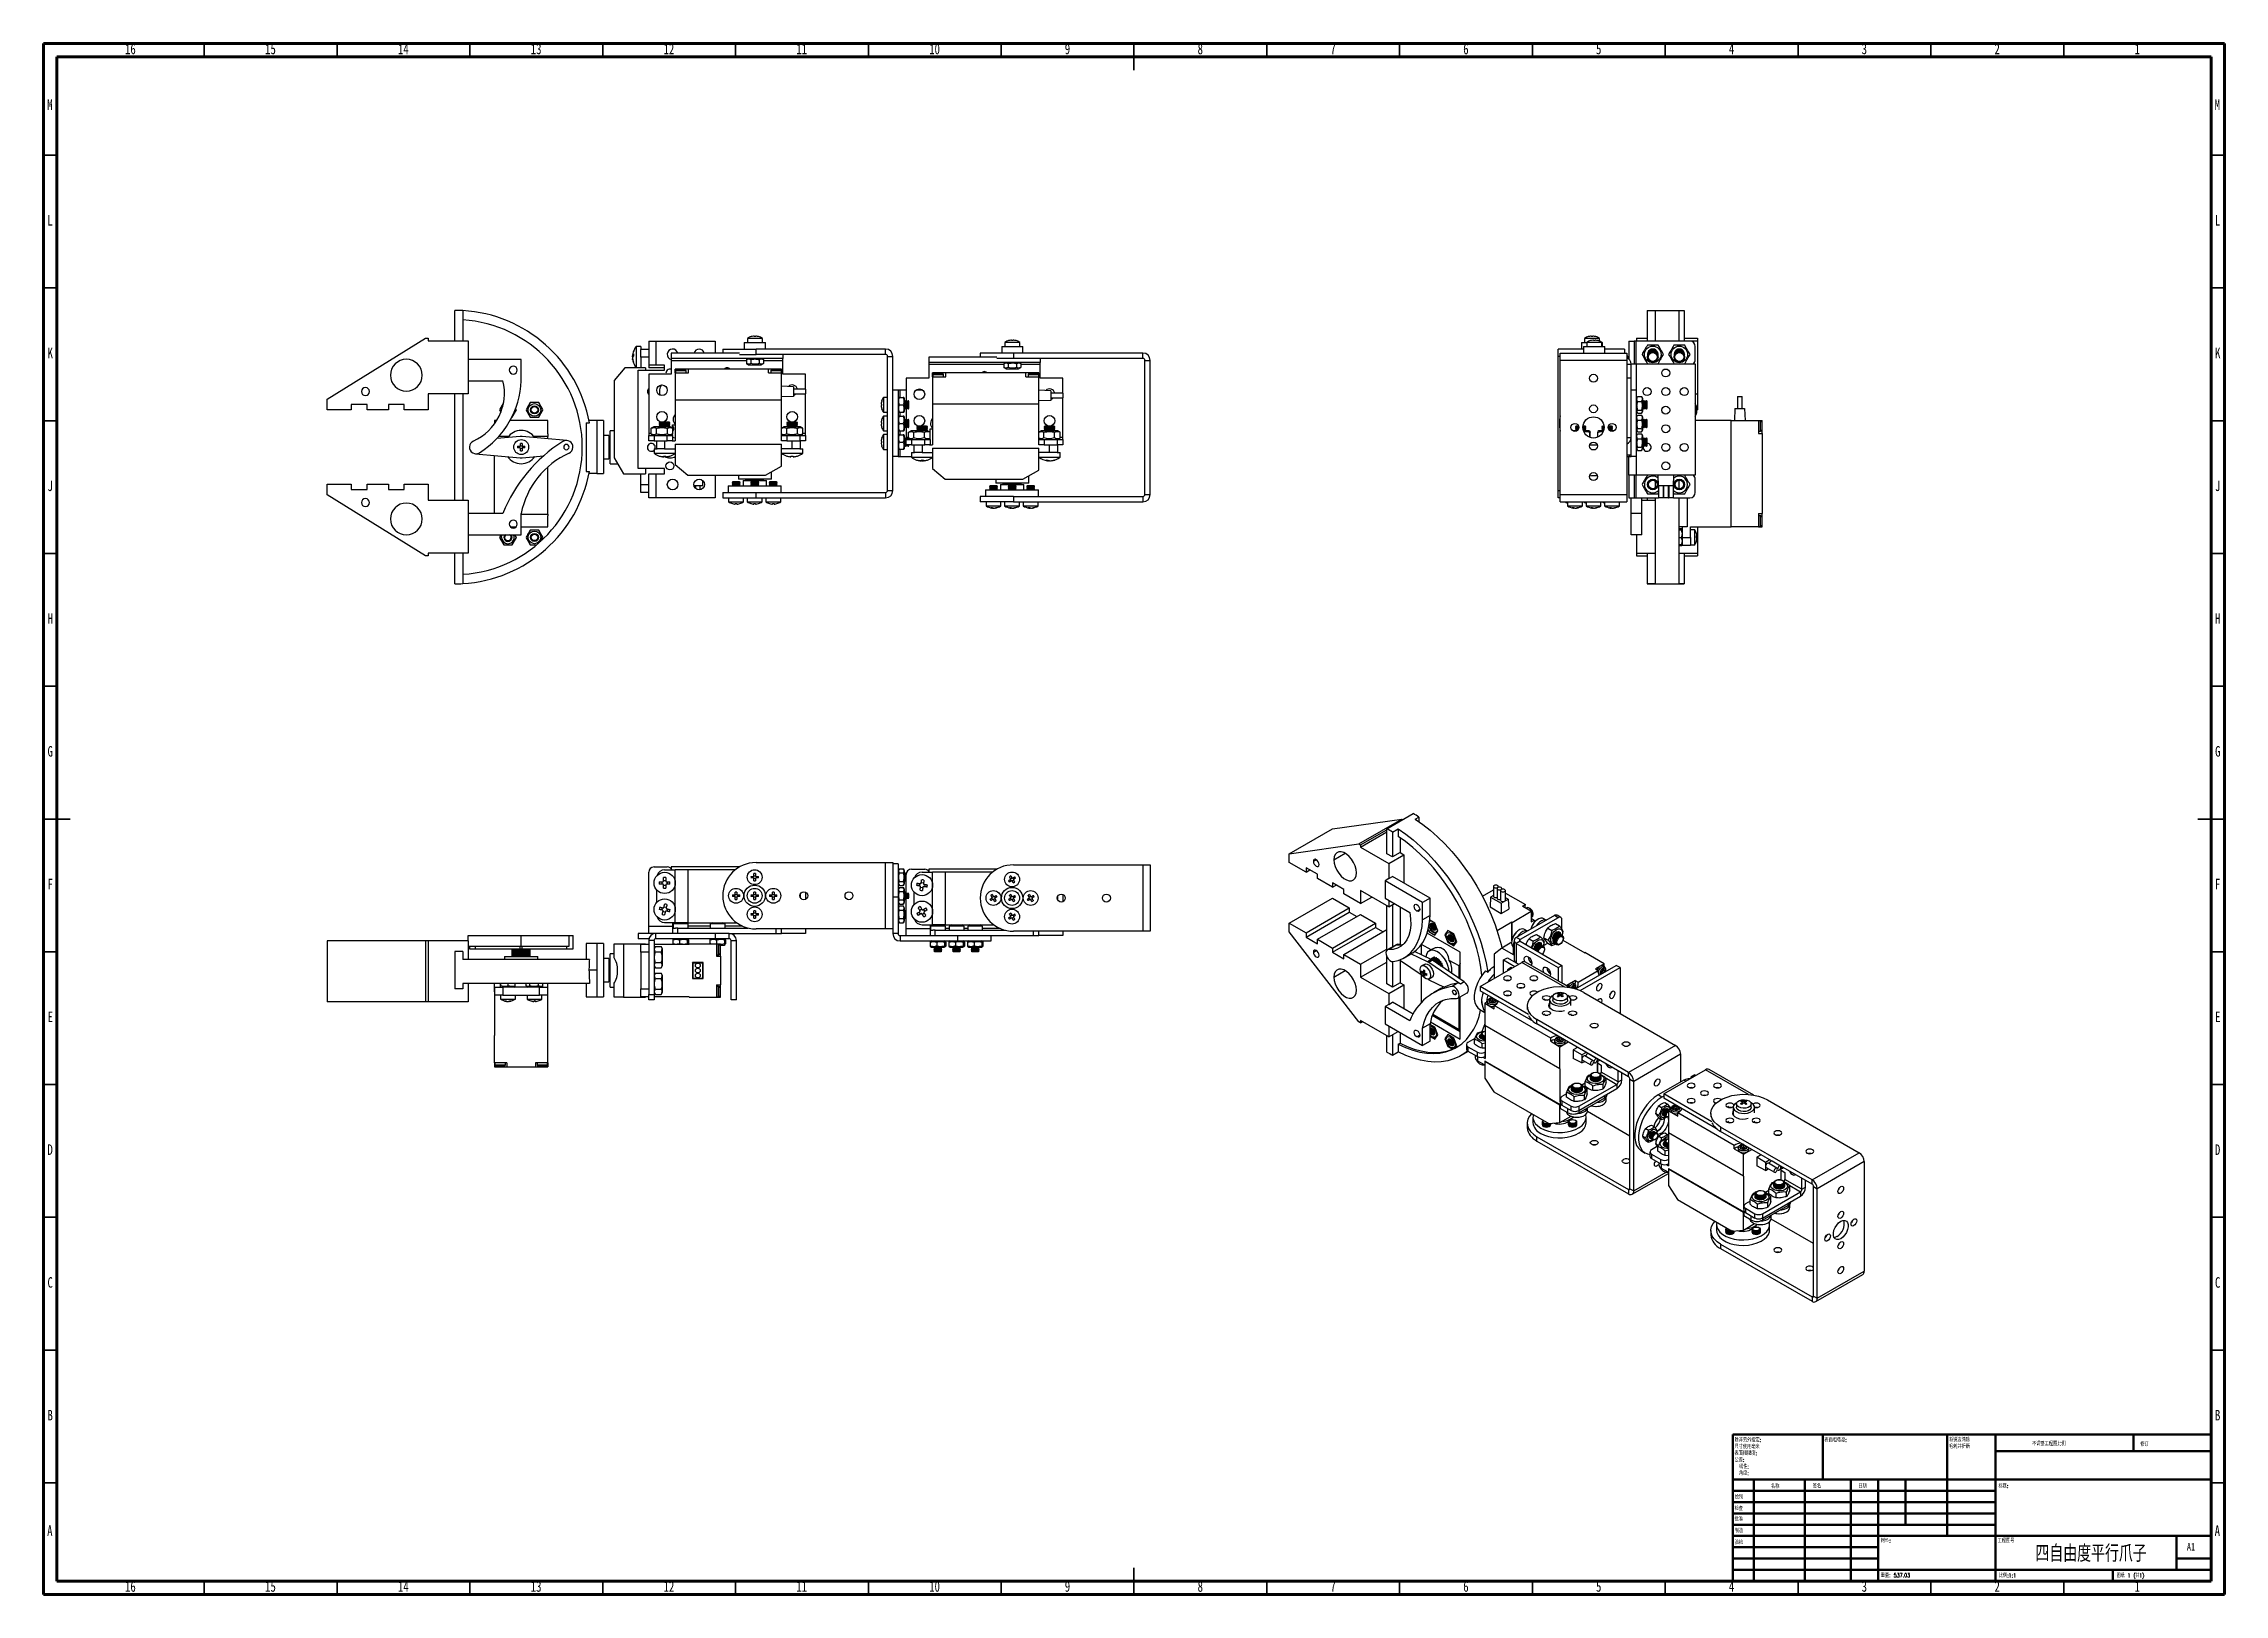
# Model space of a CAD drawing. Header units: millimetres. Extents: x 15 to 836, y 5 to 589.
import ezdxf

# ---------------------------------------------------------------- set-up
doc = ezdxf.new("R2010")
doc.units = ezdxf.units.MM
doc.styles.add('SLDTEXTSTYLE0', font='TXT', dxfattribs={"width": 0.75})
doc.styles.add('SLDTEXTSTYLE1', font='TXT', dxfattribs={"width": 0.75, "bigfont": 'bigfont'})
doc.styles.add('SLDTEXTSTYLE2', font='TXT', dxfattribs={"width": 0.694444, "bigfont": 'bigfont'})

msp = doc.modelspace()

# ---------------------------------------------------------------- texts
at = {"color": 7, "linetype": 'Continuous', "lineweight": 0}
for s, insert, char_height, attachment_point, style in [('16', (47.67, 588.97), 3.969, 2, 'SLDTEXTSTYLE0'), ('15', (100.42, 588.97), 3.969, 2, 'SLDTEXTSTYLE0'), ('14', (150.42, 588.97), 3.969, 2, 'SLDTEXTSTYLE0'), ('13', (200.42, 588.97), 3.969, 2, 'SLDTEXTSTYLE0'), ('12', (250.42, 588.97), 3.969, 2, 'SLDTEXTSTYLE0'), ('11', (300.42, 588.97), 3.969, 2, 'SLDTEXTSTYLE0'), ('10', (350.42, 588.97), 3.969, 2, 'SLDTEXTSTYLE0'), ('9', (400.46, 588.97), 3.97, 2, 'SLDTEXTSTYLE0'), ('8', (450.46, 588.97), 3.97, 2, 'SLDTEXTSTYLE0'), ('7', (500.46, 588.97), 3.97, 2, 'SLDTEXTSTYLE0'), ('6', (550.46, 588.97), 3.97, 2, 'SLDTEXTSTYLE0'), ('5', (600.46, 588.97), 3.97, 2, 'SLDTEXTSTYLE0'), ('4', (650.46, 588.97), 3.97, 2, 'SLDTEXTSTYLE0'), ('3', (700.46, 588.97), 3.97, 2, 'SLDTEXTSTYLE0'), ('2', (750.46, 588.97), 3.97, 2, 'SLDTEXTSTYLE0'), ('1', (803.21, 588.97), 3.97, 2, 'SLDTEXTSTYLE0'), ('M', (17.36, 567.97), 3.97, 2, 'SLDTEXTSTYLE0'), ('M', (833.36, 567.97), 3.97, 2, 'SLDTEXTSTYLE0'), ('L', (17.45, 524.47), 3.97, 2, 'SLDTEXTSTYLE0'), ('L', (833.45, 524.47), 3.97, 2, 'SLDTEXTSTYLE0'), ('K', (17.49, 474.47), 3.97, 2, 'SLDTEXTSTYLE0'), ('K', (833.49, 474.47), 3.97, 2, 'SLDTEXTSTYLE0'), ('J', (17.47, 424.47), 3.97, 2, 'SLDTEXTSTYLE0'), ('J', (833.47, 424.47), 3.97, 2, 'SLDTEXTSTYLE0'), ('H', (17.49, 374.47), 3.97, 2, 'SLDTEXTSTYLE0'), ('H', (833.49, 374.47), 3.97, 2, 'SLDTEXTSTYLE0'), ('G', (17.49, 324.47), 3.97, 2, 'SLDTEXTSTYLE0'), ('G', (833.49, 324.47), 3.97, 2, 'SLDTEXTSTYLE0'), ('F', (17.46, 274.47), 3.97, 2, 'SLDTEXTSTYLE0'), ('F', (833.46, 274.47), 3.97, 2, 'SLDTEXTSTYLE0'), ('E', (17.51, 224.47), 3.97, 2, 'SLDTEXTSTYLE0'), ('E', (833.51, 224.47), 3.97, 2, 'SLDTEXTSTYLE0'), ('D', (17.45, 174.47), 3.97, 2, 'SLDTEXTSTYLE0'), ('D', (833.45, 174.47), 3.97, 2, 'SLDTEXTSTYLE0'), ('C', (17.46, 124.47), 3.97, 2, 'SLDTEXTSTYLE0'), ('C', (833.46, 124.47), 3.97, 2, 'SLDTEXTSTYLE0'), ('B', (17.47, 74.47), 3.97, 2, 'SLDTEXTSTYLE0'), ('B', (833.47, 74.47), 3.97, 2, 'SLDTEXTSTYLE0'), ('\\M+1955C\\M+196CA\\M+19165糙\\M+19378:', (685.37, 63.92), 1.5, 1, 'SLDTEXTSTYLE1'), ('\\M+19573调\\M+190AE\\M+18D48\\M+192F6图\\M+194E4\\M+197E1', (763.61, 62.53), 1.5, 1, 'SLDTEXTSTYLE1'), ('\\M+18F43订', (804.33, 62.33), 1.5, 1, 'SLDTEXTSTYLE1'), ('绘\\M+190A7', (651.68, 42.43), 1.5, 1, 'SLDTEXTSTYLE1'), ('\\M+196BC\\M+18FCC', (665.32, 46.5), 1.5, 1, 'SLDTEXTSTYLE1'), ('签\\M+196BC', (681.03, 46.56), 1.5, 1, 'SLDTEXTSTYLE1'), ('\\M+193FA\\M+18AFA', (698.21, 46.58), 1.5, 1, 'SLDTEXTSTYLE1'), ('标题:', (750.96, 46.58), 1.5, 1, 'SLDTEXTSTYLE1'), ('检查', (651.62, 38.15), 1.5, 1, 'SLDTEXTSTYLE1'), ('\\M+194E1\\M+18F79', (651.62, 34.18), 1.5, 1, 'SLDTEXTSTYLE1'), ('A', (17.34, 30.97), 3.97, 2, 'SLDTEXTSTYLE0'), ('验检', (651.68, 25.35), 1.5, 1, 'SLDTEXTSTYLE1'), ('\\M+190A7\\M+191A2', (651.68, 29.73), 1.5, 1, 'SLDTEXTSTYLE1'), ('\\M+18DDE\\M+197BF:', (706.65, 25.99), 1.5, 1, 'SLDTEXTSTYLE1'), ('\\M+18D48\\M+192F6图\\M+18D86', (750.63, 25.99), 1.5, 1, 'SLDTEXTSTYLE1'), ('A', (833.34, 30.97), 3.97, 2, 'SLDTEXTSTYLE0'), ('\\M+18E6C\\M+18EA9\\M+19752\\M+19378\\M+195BD\\M+18D73\\M+192DC\\M+18E71', (785.81, 23.61), 6.35, 2, 'SLDTEXTSTYLE1'), ('A1', (821.87, 24.41), 2.91, 1, 'SLDTEXTSTYLE0'), ('16', (47.67, 9.97), 3.969, 2, 'SLDTEXTSTYLE0'), ('15', (100.42, 9.97), 3.969, 2, 'SLDTEXTSTYLE0'), ('14', (150.42, 9.97), 3.969, 2, 'SLDTEXTSTYLE0'), ('13', (200.42, 9.97), 3.969, 2, 'SLDTEXTSTYLE0'), ('12', (250.42, 9.97), 3.969, 2, 'SLDTEXTSTYLE0'), ('11', (300.42, 9.97), 3.969, 2, 'SLDTEXTSTYLE0'), ('10', (350.42, 9.97), 3.969, 2, 'SLDTEXTSTYLE0'), ('9', (400.46, 9.97), 3.97, 2, 'SLDTEXTSTYLE0'), ('8', (450.46, 9.97), 3.97, 2, 'SLDTEXTSTYLE0'), ('7', (500.46, 9.97), 3.97, 2, 'SLDTEXTSTYLE0'), ('6', (550.46, 9.97), 3.97, 2, 'SLDTEXTSTYLE0'), ('5', (600.46, 9.97), 3.97, 2, 'SLDTEXTSTYLE0'), ('4', (650.46, 9.97), 3.97, 2, 'SLDTEXTSTYLE0'), ('3', (700.46, 9.97), 3.97, 2, 'SLDTEXTSTYLE0'), ('\\M+18F64\\M+197CA: 537.03', (706.62, 12.95), 1.4986, 1, 'SLDTEXTSTYLE1'), ('2', (750.46, 9.97), 3.97, 2, 'SLDTEXTSTYLE0'), ('\\M+194E4\\M+197E1:1:1', (751.07, 12.9), 1.5, 1, 'SLDTEXTSTYLE1'), ('图纸 1 (\\M+18BA41)', (795.48, 12.9), 1.5, 1, 'SLDTEXTSTYLE2'), ('1', (803.21, 9.97), 3.97, 2, 'SLDTEXTSTYLE0')]:
    msp.add_mtext(s, dxfattribs=dict(at, insert=insert, char_height=char_height, attachment_point=attachment_point, style=style))

# ---------------------------------------------------------------- blocks, each defined once
blk = doc.blocks.new('SW_NOTE_0')
at = {"color": 0, "linetype": 'Continuous', "lineweight": 0, "char_height": 1.5, "attachment_point": 1, "style": 'SLDTEXTSTYLE1'}
for s, insert in [('\\M+18F9C\\M+194F1另\\M+18A4F\\M+18E77\\M+192E8:', (0, 1.93)), ('\\M+1955C\\M+196CA\\M+19165糙\\M+19378:', (0, -3.07)), ('\\M+18EDA\\M+190A1\\M+18E67\\M+19770\\M+19F7C\\M+195C4', (0, -0.57)), ('\\M+18CF6\\M+18DB7:', (0, -5.57)), ('线\\M+190AB:', (1.69, -8.07)), ('\\M+18A70\\M+19378:', (1.69, -10.57))]:
    blk.add_mtext(s, dxfattribs=dict(at, insert=insert))
blk = doc.blocks.new('SW_NOTE_1')
at = {"color": 0, "linetype": 'Continuous', "lineweight": 0, "char_height": 1.5, "attachment_point": 1, "style": 'SLDTEXTSTYLE1'}
for s, insert in [('\\M+18FAB锐边\\M+190B4\\M+18F9C', (0, 1.93)), ('\\M+196D1\\M+18E68\\M+19BF3\\M+190DC\\M+19266', (0, -0.57))]:
    blk.add_mtext(s, dxfattribs=dict(at, insert=insert))

# ---------------------------------------------------------------- linework, layer by layer
at = {"color": 7, "linetype": 'Continuous', "lineweight": 70}
for p, q in [((15, 5), (15, 589)), ((15, 589), (836, 589)), ((20, 10), (20, 584)), ((20, 584), (831, 584)), ((831, 584), (831, 10)), ((836, 589), (836, 5)), ((831, 10), (20, 10)), ((836, 5), (15, 5))]:
    msp.add_line(p, q, dxfattribs=at)
at = {"color": 7, "linetype": 'Continuous', "lineweight": 35}
for p, q in [((75.5, 584), (75.5, 589)), ((125.5, 584), (125.5, 589)), ((175.5, 584), (175.5, 589)), ((225.5, 584), (225.5, 589)), ((275.5, 584), (275.5, 589)), ((325.5, 584), (325.5, 589)), ((375.5, 584), (375.5, 589)), ((425.5, 589), (425.5, 579)), ((425.5, 584), (425.5, 589)), ((475.5, 584), (475.5, 589)), ((525.5, 584), (525.5, 589)), ((575.5, 584), (575.5, 589)), ((625.5, 584), (625.5, 589)), ((675.5, 584), (675.5, 589)), ((725.5, 584), (725.5, 589)), ((775.5, 584), (775.5, 589)), ((20, 547), (15, 547)), ((831, 547), (836, 547)), ((20, 497), (15, 497)), ((831, 497), (836, 497)), ((20, 447), (15, 447)), ((831, 447), (836, 447)), ((20, 397), (15, 397)), ((831, 397), (836, 397)), ((20, 347), (15, 347)), ((831, 347), (836, 347)), ((15, 297), (25, 297)), ((20, 297), (15, 297)), ((836, 297), (826, 297)), ((831, 297), (836, 297)), ((20, 247), (15, 247)), ((831, 247), (836, 247)), ((20, 197), (15, 197)), ((831, 197), (836, 197)), ((20, 147), (15, 147)), ((831, 147), (836, 147)), ((20, 97), (15, 97)), ((831, 97), (836, 97)), ((20, 47), (15, 47)), ((831, 47), (836, 47)), ((75.5, 10), (75.5, 5)), ((125.5, 10), (125.5, 5)), ((175.5, 10), (175.5, 5)), ((225.5, 10), (225.5, 5)), ((275.5, 10), (275.5, 5)), ((325.5, 10), (325.5, 5)), ((375.5, 10), (375.5, 5)), ((425.5, 5), (425.5, 15)), ((425.5, 10), (425.5, 5)), ((475.5, 10), (475.5, 5)), ((525.5, 10), (525.5, 5)), ((575.5, 10), (575.5, 5)), ((625.5, 10), (625.5, 5)), ((675.5, 10), (675.5, 5)), ((725.5, 10), (725.5, 5)), ((775.5, 10), (775.5, 5))]:
    msp.add_line(p, q, dxfattribs=at)
at = {"color": 7, "linetype": 'Continuous', "lineweight": 25}
for p, q in [((169.8, 477.05), (169.8, 488.55)), ((172.8, 488.47), (172.8, 477.05)), ((618.65, 488.55), (618.65, 488.47)), ((618.65, 488.55), (632.65, 488.55)), ((618.65, 488.47), (621.65, 488.47)), ((618.65, 488.47), (618.65, 477.05)), ((621.65, 488.47), (621.65, 476.96)), ((630.65, 488.47), (632.65, 488.47)), ((630.65, 488.47), (630.65, 476.96)), ((632.65, 488.55), (632.65, 488.47)), ((632.65, 488.47), (632.65, 477.05)), ((121.8, 455.05), (158.8, 478.05)), ((158.8, 478.05), (159.8, 478.05)), ((159.8, 478.05), (159.8, 477.05)), ((159.8, 477.05), (174.8, 477.05)), ((174.8, 477.05), (174.8, 470.05)), ((242.8, 476.96), (242.8, 467.96)), ((242.8, 476.96), (245.53, 476.96)), ((245.53, 476.96), (245.53, 467.96)), ((245.53, 476.96), (267.8, 476.96)), ((267.8, 476.96), (267.8, 472.46)), ((278.8, 476.46), (278.8, 473.96)), ((278.8, 476.46), (284.98, 476.46)), ((280, 478), (280, 476.46)), ((285.6, 478), (280, 478)), ((282.5, 478.65), (282.5, 478.81)), ((283.1, 478.81), (283.1, 478.65)), ((284.98, 476.46), (286.8, 476.46)), ((285.6, 476.46), (285.6, 478)), ((286.8, 473.96), (286.8, 476.46)), ((376.9, 476.5), (376.9, 474.96)), ((382.5, 476.5), (376.9, 476.5)), ((379.4, 477.15), (379.4, 477.31)), ((380, 477.31), (380, 477.15)), ((382.5, 474.96), (382.5, 476.5)), ((593.93, 476.46), (593.93, 473.96)), ((593.93, 476.46), (594.58, 476.46)), ((594.58, 476.46), (595.98, 476.46)), ((595.13, 478), (595.13, 476.46)), ((600.73, 478), (595.13, 478)), ((595.98, 476.5), (595.98, 474.96)), ((601.58, 476.5), (595.98, 476.5)), ((597.63, 478.65), (597.63, 478.81)), ((598.23, 478.81), (598.23, 478.65)), ((598.48, 477.15), (598.48, 477.31)), ((599.08, 477.31), (599.08, 477.15)), ((600.73, 476.96), (600.73, 478)), ((601.58, 474.96), (601.58, 476.5)), ((601.58, 476.46), (601.93, 476.46)), ((601.93, 474.96), (601.93, 476.46)), ((611.8, 476.96), (613.8, 476.96)), ((611.8, 476.96), (611.8, 470.2)), ((613.8, 476.96), (613.8, 468.46)), ((614.54, 476.96), (613.8, 476.96)), ((634.8, 476.96), (614.54, 476.96)), ((614.65, 478.05), (618.65, 478.05)), ((614.65, 478.05), (614.65, 477.05)), ((614.65, 477.05), (614.65, 476.96)), ((614.65, 477.05), (621.65, 477.05)), ((630.65, 477.05), (637.65, 477.05)), ((632.65, 478.05), (637.65, 478.05)), ((637.65, 478.05), (637.65, 477.05)), ((637.65, 477.05), (637.65, 457.05)), ((174.8, 470.05), (174.8, 462.05)), ((194.8, 470.05), (174.8, 470.05)), ((194.8, 462.05), (194.8, 470.05)), ((236.74, 471.62), (237.02, 471.62)), ((236.77, 470.29), (236.74, 470.29)), ((239.8, 474.96), (238.07, 474.96)), ((238.07, 474.96), (238.07, 466.96)), ((239.8, 474.96), (239.8, 473.82)), ((239.8, 473.96), (242.8, 473.96)), ((239.8, 470.96), (239.8, 473.82)), ((239.8, 470.96), (239.8, 466.96)), ((242.8, 470.96), (239.8, 470.96)), ((251.3, 472.46), (251.3, 470.46)), ((276.98, 472.46), (251.3, 472.46)), ((293.3, 470.46), (251.3, 470.46)), ((251.3, 470.46), (251.3, 469.72)), ((251.3, 469.72), (251.3, 464.46)), ((270.7, 473.96), (270.7, 472.46)), ((270.7, 473.96), (283.2, 473.96)), ((276.98, 471.96), (283.2, 471.96)), ((280.42, 470.46), (279.62, 469.99)), ((279.62, 469.99), (279.62, 468.52)), ((279.62, 468.52), (280.42, 468.06)), ((280.42, 468.06), (285.17, 468.06)), ((281.21, 469.99), (281.21, 468.52)), ((283.2, 471.96), (283.2, 473.96)), ((331.96, 473.96), (283.2, 473.96)), ((331.96, 471.96), (283.2, 471.96)), ((284.38, 469.99), (284.38, 468.52)), ((285.97, 469.99), (285.17, 470.46)), ((285.17, 468.06), (285.97, 468.52)), ((285.97, 469.99), (285.97, 468.52)), ((293.3, 471.96), (293.3, 470.46)), ((293.3, 469.72), (293.3, 470.46)), ((293.3, 464.46), (293.3, 469.72)), ((331.96, 471.96), (331.96, 473.96)), ((332.7, 420.69), (332.7, 471.22)), ((332.7, 471.22), (334.7, 471.22)), ((334.7, 420.69), (334.7, 471.22)), ((348.2, 470.96), (348.2, 468.96)), ((373.88, 470.96), (348.2, 470.96)), ((390.2, 468.96), (348.2, 468.96)), ((348.2, 468.96), (348.2, 468.22)), ((348.2, 468.22), (348.2, 462.96)), ((367.6, 472.46), (367.6, 470.96)), ((380.1, 472.46), (367.6, 472.46)), ((380.1, 470.46), (373.88, 470.46)), ((375.7, 474.96), (375.7, 472.46)), ((375.7, 474.96), (381.88, 474.96)), ((377.32, 468.96), (376.52, 468.49)), ((376.52, 468.49), (376.52, 467.02)), ((378.11, 468.49), (378.11, 467.02)), ((380.1, 472.46), (380.1, 470.46)), ((428.86, 472.46), (380.1, 472.46)), ((428.86, 470.46), (380.1, 470.46)), ((381.28, 468.49), (381.28, 467.02)), ((381.88, 474.96), (383.7, 474.96)), ((382.87, 468.49), (382.07, 468.96)), ((382.87, 468.49), (382.87, 467.02)), ((383.7, 472.46), (383.7, 474.96)), ((390.2, 470.46), (390.2, 468.96)), ((390.2, 468.22), (390.2, 468.96)), ((390.2, 462.96), (390.2, 468.22)), ((428.86, 470.46), (428.86, 472.46)), ((429.6, 469.72), (431.6, 469.72)), ((429.6, 419.19), (429.6, 469.72)), ((431.6, 419.19), (431.6, 469.72)), ((585.15, 471.22), (585.15, 473.96)), ((594.78, 473.96), (585.15, 473.96)), ((585.15, 420.69), (585.15, 471.22)), ((585.99, 472.46), (610.99, 472.46)), ((585.99, 469.72), (585.99, 472.46)), ((610.99, 469.72), (585.99, 469.72)), ((585.99, 419.19), (585.99, 469.72)), ((594.78, 474.96), (594.78, 472.46)), ((594.78, 474.96), (595.43, 474.96)), ((595.43, 474.96), (602.78, 474.96)), ((602.78, 472.46), (602.78, 474.96)), ((610.15, 473.96), (602.78, 473.96)), ((610.15, 473.96), (610.15, 472.46)), ((610.99, 472.46), (610.99, 469.72)), ((610.99, 469.72), (610.99, 419.19)), ((612.64, 468.46), (614.54, 468.46)), ((612.65, 462.96), (612.65, 468.22)), ((614.54, 468.46), (636.8, 468.46)), ((622.7, 471.96), (622.67, 471.66)), ((632.7, 471.96), (632.67, 471.66)), ((636.8, 469.96), (636.8, 474.96)), ((636.8, 468.46), (636.8, 426.46)), ((174.8, 462.05), (187.94, 462.05)), ((174.8, 462.05), (174.8, 457.05)), ((233.8, 466.96), (229.8, 462.19)), ((229.8, 462.19), (229.8, 432.96)), ((241.55, 466.96), (233.8, 466.96)), ((238.8, 428.96), (238.8, 465.96)), ((238.8, 465.96), (248.8, 465.96)), ((241.55, 466.96), (241.55, 465.96)), ((242.8, 467.96), (242.8, 466.96)), ((245.53, 467.96), (242.8, 467.96)), ((248.8, 466.96), (242.8, 466.96)), ((242.8, 464.46), (242.8, 442.19)), ((251.3, 464.46), (242.8, 464.46)), ((248.8, 467.96), (245.53, 467.96)), ((248.8, 465.96), (248.8, 467.96)), ((252.8, 464.96), (252.8, 466.46)), ((257.74, 466.46), (252.8, 466.46)), ((252.8, 464.96), (252.8, 454.71)), ((252.8, 464.96), (257.74, 464.96)), ((252.85, 465.76), (252.85, 464.96)), ((253.35, 466.26), (253.4, 466.26)), ((253.4, 466.26), (253.4, 466.26)), ((253.4, 466.26), (253.41, 466.26)), ((253.41, 466.26), (253.4, 466.26)), ((253.41, 466.26), (254.45, 466.26)), ((254.45, 466.26), (254.45, 466.25)), ((254.45, 466.25), (254.57, 466.26)), ((254.57, 466.26), (254.45, 466.26)), ((254.57, 466.26), (255.13, 466.26)), ((255.13, 466.26), (255.25, 466.25)), ((255.25, 466.26), (255.13, 466.26)), ((255.25, 466.26), (256.29, 466.26)), ((255.25, 466.25), (255.25, 466.26)), ((256.29, 466.26), (256.29, 466.26)), ((256.29, 466.26), (256.29, 466.26)), ((256.29, 466.26), (256.35, 466.26)), ((256.29, 466.26), (256.29, 466.26)), ((256.85, 464.96), (256.85, 465.76)), ((257.74, 464.96), (257.74, 466.46)), ((287.86, 466.46), (257.74, 466.46)), ((287.86, 464.96), (287.86, 466.46)), ((292.8, 466.46), (287.86, 466.46)), ((287.86, 464.96), (292.8, 464.96)), ((288.74, 465.76), (288.74, 464.96)), ((289.24, 466.26), (289.3, 466.26)), ((289.3, 466.26), (289.3, 466.26)), ((289.3, 466.26), (289.31, 466.26)), ((289.31, 466.26), (289.3, 466.26)), ((289.31, 466.26), (290.34, 466.26)), ((290.34, 466.26), (290.34, 466.25)), ((290.34, 466.25), (290.46, 466.26)), ((290.46, 466.26), (290.34, 466.26)), ((290.46, 466.26), (291.03, 466.26)), ((291.03, 466.26), (291.14, 466.25)), ((291.14, 466.26), (291.03, 466.26)), ((291.14, 466.25), (291.14, 466.26)), ((291.14, 466.26), (292.18, 466.26)), ((292.18, 466.26), (292.19, 466.26)), ((292.19, 466.26), (292.18, 466.26)), ((292.19, 466.26), (292.24, 466.26)), ((292.19, 466.26), (292.19, 466.26)), ((292.74, 464.96), (292.74, 465.76)), ((292.8, 464.96), (292.8, 466.46)), ((292.8, 454.71), (292.8, 464.96)), ((297.3, 459.8), (292.8, 459.96)), ((301.8, 464.46), (293.3, 464.46)), ((297.3, 459.8), (297.3, 456.11)), ((301.8, 458.86), (301.8, 464.46)), ((348.2, 462.96), (339.7, 462.96)), ((339.7, 462.96), (339.7, 454.27)), ((349.7, 463.46), (349.7, 464.96)), ((354.64, 464.96), (349.7, 464.96)), ((349.7, 463.46), (349.7, 453.21)), ((349.7, 463.46), (354.64, 463.46)), ((349.75, 464.26), (349.75, 463.46)), ((350.25, 464.76), (350.3, 464.76)), ((350.3, 464.76), (350.3, 464.76)), ((350.3, 464.76), (350.31, 464.76)), ((350.31, 464.76), (350.3, 464.76)), ((350.31, 464.76), (351.35, 464.76)), ((351.35, 464.76), (351.35, 464.75)), ((351.35, 464.75), (351.47, 464.76)), ((351.47, 464.76), (351.35, 464.76)), ((351.47, 464.76), (352.03, 464.76)), ((352.03, 464.76), (352.15, 464.75)), ((352.15, 464.76), (352.03, 464.76)), ((352.15, 464.76), (353.19, 464.76)), ((352.15, 464.75), (352.15, 464.76)), ((353.19, 464.76), (353.2, 464.76)), ((353.2, 464.76), (353.19, 464.76)), ((353.2, 464.76), (353.2, 464.76)), ((353.2, 464.76), (353.25, 464.76)), ((353.75, 463.46), (353.75, 464.26)), ((354.64, 463.46), (354.64, 464.96)), ((384.76, 464.96), (354.64, 464.96)), ((376.52, 467.02), (377.32, 466.56)), ((377.32, 466.56), (382.07, 466.56)), ((382.07, 466.56), (382.87, 467.02)), ((384.76, 463.46), (384.76, 464.96)), ((389.7, 464.96), (384.76, 464.96)), ((384.76, 463.46), (389.7, 463.46)), ((385.64, 464.26), (385.64, 463.46)), ((386.14, 464.76), (386.2, 464.76)), ((386.2, 464.76), (386.2, 464.76)), ((386.2, 464.76), (386.21, 464.76)), ((386.21, 464.76), (386.2, 464.76)), ((386.21, 464.76), (387.24, 464.76)), ((387.24, 464.76), (387.24, 464.75)), ((387.24, 464.75), (387.36, 464.76)), ((387.36, 464.76), (387.24, 464.76)), ((387.36, 464.76), (387.93, 464.76)), ((387.93, 464.76), (388.04, 464.75)), ((388.04, 464.76), (387.93, 464.76)), ((388.04, 464.75), (388.04, 464.76)), ((388.04, 464.76), (389.08, 464.76)), ((389.08, 464.76), (389.09, 464.76)), ((389.09, 464.76), (389.08, 464.76)), ((389.09, 464.76), (389.14, 464.76)), ((389.09, 464.76), (389.09, 464.76)), ((389.64, 463.46), (389.64, 464.26)), ((389.7, 463.46), (389.7, 464.96)), ((389.7, 453.21), (389.7, 463.46)), ((398.7, 462.96), (390.2, 462.96)), ((398.7, 457.36), (398.7, 462.96)), ((612.65, 462.96), (610.99, 462.96)), ((612.65, 440.69), (612.65, 462.96)), ((121.8, 451.05), (121.8, 455.05)), ((136.8, 453.05), (130.8, 453.05)), ((130.8, 453.05), (130.8, 451.05)), ((136.8, 451.05), (136.8, 453.05)), ((150.8, 453.05), (144.8, 453.05)), ((144.8, 453.05), (144.8, 451.05)), ((150.8, 451.05), (150.8, 453.05)), ((174.8, 457.05), (159.8, 457.05)), ((159.8, 457.05), (159.8, 451.05)), ((169.8, 417.05), (169.8, 457.05)), ((172.8, 457.05), (172.8, 417.05)), ((188.13, 453.66), (186.62, 451.05)), ((192.97, 451.05), (192.68, 451.57)), ((198.21, 453.8), (196.62, 451.05)), ((201.38, 453.8), (198.21, 453.8)), ((202.97, 451.05), (201.38, 453.8)), ((292.8, 454.71), (252.8, 454.71)), ((252.8, 454.71), (252.8, 439.46)), ((297.3, 456.11), (292.8, 455.96)), ((292.8, 439.46), (292.8, 454.71)), ((301.8, 458.86), (297.3, 458.86)), ((297.3, 457.06), (301.8, 457.06)), ((301.8, 458.86), (301.8, 457.96)), ((301.8, 457.96), (301.8, 457.06)), ((301.8, 442.19), (301.8, 457.06)), ((330.34, 453.26), (330.5, 453.26)), ((330.5, 452.66), (330.34, 452.66)), ((332.7, 455.76), (331.15, 455.76)), ((331.15, 455.76), (331.15, 450.16)), ((336.7, 458.46), (334.7, 458.46)), ((336.7, 458.46), (336.7, 433.46)), ((337.43, 458.46), (336.7, 458.46)), ((336.91, 455.71), (336.7, 455.33)), ((337.16, 455.71), (338.64, 455.71)), ((337.16, 452.96), (338.64, 452.96)), ((339.7, 458.46), (337.43, 458.46)), ((339.1, 455.33), (338.88, 455.71)), ((339.1, 452.96), (339.1, 455.33)), ((339.21, 454.46), (339.1, 454.26)), ((339.1, 450.58), (339.1, 452.96)), ((339.1, 451.65), (339.21, 451.46)), ((339.26, 454.46), (339.21, 454.46)), ((339.21, 452.96), (339.21, 454.46)), ((339.21, 451.46), (339.21, 452.96)), ((339.4, 454.22), (339.26, 454.46)), ((339.26, 452.96), (339.26, 454.46)), ((339.26, 451.46), (339.26, 452.96)), ((339.26, 451.46), (339.4, 451.69)), ((339.53, 454.46), (339.4, 454.22)), ((339.4, 452.96), (339.4, 454.22)), ((339.4, 451.69), (339.4, 452.96)), ((339.4, 451.69), (339.53, 451.46)), ((339.59, 454.46), (339.53, 454.46)), ((339.53, 452.96), (339.53, 454.46)), ((339.53, 451.46), (339.53, 452.96)), ((339.72, 454.22), (339.59, 454.46)), ((339.59, 452.96), (339.59, 454.46)), ((339.59, 451.46), (339.59, 452.96)), ((339.59, 451.46), (339.72, 451.69)), ((339.7, 451.64), (339.7, 447.27)), ((339.86, 454.46), (339.72, 454.22)), ((339.72, 452.96), (339.72, 454.22)), ((339.72, 451.69), (339.72, 452.96)), ((339.72, 451.69), (339.86, 451.46)), ((339.91, 454.46), (339.86, 454.46)), ((339.86, 452.96), (339.86, 454.46)), ((339.86, 451.46), (339.86, 452.96)), ((340.05, 454.22), (339.91, 454.46)), ((339.91, 452.96), (339.91, 454.46)), ((339.91, 451.46), (339.91, 452.96)), ((339.91, 451.46), (340.05, 451.69)), ((340.18, 454.46), (340.05, 454.22)), ((340.05, 452.96), (340.05, 454.22)), ((340.05, 451.69), (340.05, 452.96)), ((340.05, 451.69), (340.18, 451.46)), ((340.24, 454.46), (340.18, 454.46)), ((340.18, 452.96), (340.18, 454.46)), ((340.18, 451.46), (340.18, 452.96)), ((340.37, 454.22), (340.24, 454.46)), ((340.24, 452.96), (340.24, 454.46)), ((340.24, 451.46), (340.24, 452.96)), ((340.24, 451.46), (340.37, 451.69)), ((340.51, 454.46), (340.37, 454.22)), ((340.37, 452.96), (340.37, 454.22)), ((340.37, 451.69), (340.37, 452.96)), ((340.37, 451.69), (340.51, 451.46)), ((340.56, 454.46), (340.51, 454.46)), ((340.51, 452.96), (340.51, 454.46)), ((340.51, 451.46), (340.51, 452.96)), ((340.7, 454.22), (340.56, 454.46)), ((340.56, 452.96), (340.56, 454.46)), ((340.56, 451.46), (340.56, 452.96)), ((340.56, 451.46), (340.7, 451.69)), ((340.7, 452.96), (340.7, 454.22)), ((340.7, 451.69), (340.7, 452.96)), ((346.02, 458.46), (343.37, 458.46)), ((389.7, 453.21), (349.7, 453.21)), ((349.7, 453.21), (349.7, 437.96)), ((394.2, 458.3), (389.7, 458.46)), ((394.2, 454.61), (389.7, 454.46)), ((389.7, 437.96), (389.7, 453.21)), ((394.2, 458.3), (394.2, 454.61)), ((398.7, 457.36), (394.2, 457.36)), ((394.2, 455.56), (398.7, 455.56)), ((398.7, 457.36), (398.7, 456.46)), ((398.7, 456.46), (398.7, 455.56)), ((398.7, 440.69), (398.7, 455.56)), ((614.65, 458.46), (612.65, 458.46)), ((614.65, 433.46), (614.65, 458.46)), ((614.99, 455.93), (614.65, 455.33)), ((615.11, 456.1), (615.01, 455.92)), ((615.11, 456.1), (616.58, 456.1)), ((615.11, 454.16), (616.58, 454.16)), ((616.68, 455.92), (616.58, 456.1)), ((617.05, 455.33), (616.7, 455.93)), ((617.05, 450.58), (617.05, 455.33)), ((617.16, 454.46), (617.05, 454.26)), ((617.05, 451.65), (617.16, 451.46)), ((617.21, 454.46), (617.16, 454.46)), ((617.16, 451.89), (617.16, 454.46)), ((617.16, 451.46), (617.16, 451.89)), ((617.35, 454.22), (617.21, 454.46)), ((617.21, 451.89), (617.21, 454.46)), ((617.21, 451.46), (617.21, 451.89)), ((617.21, 451.46), (617.35, 451.69)), ((617.48, 454.46), (617.35, 454.22)), ((617.35, 452.06), (617.35, 454.22)), ((617.35, 451.69), (617.35, 452.06)), ((617.35, 451.69), (617.48, 451.46)), ((617.54, 454.46), (617.48, 454.46)), ((617.48, 451.89), (617.48, 454.46)), ((617.48, 451.46), (617.48, 451.89)), ((617.67, 454.22), (617.54, 454.46)), ((617.54, 451.89), (617.54, 454.46)), ((617.54, 451.46), (617.54, 451.89)), ((617.54, 451.46), (617.67, 451.69)), ((617.81, 454.46), (617.67, 454.22)), ((617.67, 452.06), (617.67, 454.22)), ((617.67, 451.69), (617.67, 452.06)), ((617.67, 451.69), (617.81, 451.46)), ((617.86, 454.46), (617.81, 454.46)), ((617.81, 451.89), (617.81, 454.46)), ((617.81, 451.46), (617.81, 451.89)), ((618, 454.22), (617.86, 454.46)), ((617.86, 451.89), (617.86, 454.46)), ((617.86, 451.46), (617.86, 451.89)), ((617.86, 451.46), (618, 451.69)), ((618.13, 454.46), (618, 454.22)), ((618, 452.06), (618, 454.22)), ((618, 451.69), (618, 452.06)), ((618, 451.69), (618.13, 451.46)), ((618.19, 454.46), (618.13, 454.46)), ((618.13, 451.89), (618.13, 454.46)), ((618.13, 451.46), (618.13, 451.89)), ((618.32, 454.22), (618.19, 454.46)), ((618.19, 451.89), (618.19, 454.46)), ((618.19, 451.46), (618.19, 451.89)), ((618.19, 451.46), (618.32, 451.69)), ((618.46, 454.46), (618.32, 454.22)), ((618.32, 452.06), (618.32, 454.22)), ((618.32, 451.69), (618.32, 452.06)), ((618.32, 451.69), (618.46, 451.46)), ((618.51, 454.46), (618.46, 454.46)), ((618.46, 451.89), (618.46, 454.46)), ((618.46, 451.46), (618.46, 451.89)), ((618.65, 454.22), (618.51, 454.46)), ((618.51, 451.89), (618.51, 454.46)), ((618.51, 451.46), (618.51, 451.89)), ((618.51, 451.46), (618.65, 451.69)), ((618.65, 452.06), (618.65, 454.22)), ((618.65, 451.69), (618.65, 452.06)), ((636.8, 457.05), (637.65, 457.05)), ((637.65, 457.05), (637.65, 451.05)), ((651.7, 451.55), (651.55, 447.05)), ((651.7, 451.55), (655.39, 451.55)), ((652.65, 456.05), (652.65, 451.55)), ((652.65, 456.05), (654.45, 456.05)), ((654.45, 451.55), (654.45, 456.05)), ((655.39, 451.55), (655.55, 447.05)), ((130.8, 451.05), (121.8, 451.05)), ((144.8, 451.05), (136.8, 451.05)), ((159.8, 451.05), (150.8, 451.05)), ((185.56, 447.05), (184.8, 447.05)), ((184.8, 447.05), (184.8, 445.9)), ((186.62, 451.05), (187.12, 450.19)), ((204.8, 447.05), (190.59, 447.05)), ((191.25, 448.3), (191.38, 448.3)), ((191.38, 448.3), (192.97, 451.05)), ((196.62, 451.05), (198.21, 448.3)), ((198.21, 448.3), (201.38, 448.3)), ((201.38, 448.3), (202.97, 451.05)), ((204.8, 442.09), (204.8, 447.05)), ((219.3, 446.22), (220.47, 446.22)), ((219.3, 446.22), (219.3, 427.89)), ((223.3, 447.05), (220.32, 447.05)), ((225.8, 447.05), (223.3, 447.05)), ((223.3, 447.05), (223.3, 427.05)), ((225.8, 447.05), (225.8, 427.05)), ((244.67, 444.66), (243.75, 444.13)), ((243.75, 441.98), (243.75, 444.13)), ((250.92, 444.66), (244.67, 444.66)), ((245.78, 441.98), (245.78, 444.13)), ((247.12, 446.46), (246.8, 446.27)), ((246.8, 446.27), (246.8, 446.19)), ((248.8, 446.27), (246.8, 446.27)), ((246.8, 446.19), (247.12, 446)), ((248.8, 446.19), (246.8, 446.19)), ((247.12, 446), (246.8, 445.81)), ((246.8, 445.81), (246.8, 445.74)), ((248.8, 445.81), (246.8, 445.81)), ((246.8, 445.74), (247.12, 445.55)), ((248.8, 445.74), (246.8, 445.74)), ((247.12, 445.55), (246.8, 445.36)), ((246.8, 445.36), (246.8, 445.28)), ((248.8, 445.36), (246.8, 445.36)), ((246.8, 445.28), (247.12, 445.09)), ((248.8, 445.28), (246.8, 445.28)), ((247.12, 445.09), (246.8, 444.9)), ((246.8, 444.9), (246.8, 444.83)), ((248.8, 444.9), (246.8, 444.9)), ((246.8, 444.83), (247.09, 444.66)), ((248.8, 444.83), (246.8, 444.83)), ((248.8, 446.46), (247.12, 446.46)), ((248.8, 446), (247.12, 446)), ((248.8, 445.55), (247.12, 445.55)), ((248.8, 445.09), (247.12, 445.09)), ((250.47, 446.46), (248.8, 446.46)), ((250.8, 446.27), (248.8, 446.27)), ((250.8, 446.19), (248.8, 446.19)), ((250.47, 446), (248.8, 446)), ((250.8, 445.81), (248.8, 445.81)), ((250.8, 445.74), (248.8, 445.74)), ((250.47, 445.55), (248.8, 445.55)), ((250.8, 445.36), (248.8, 445.36)), ((250.8, 445.28), (248.8, 445.28)), ((250.47, 445.09), (248.8, 445.09)), ((250.8, 444.9), (248.8, 444.9)), ((250.8, 444.83), (248.8, 444.83)), ((249.82, 441.98), (249.82, 444.13)), ((250.8, 446.27), (250.47, 446.46)), ((250.47, 446), (250.8, 446.19)), ((250.8, 445.81), (250.47, 446)), ((250.47, 445.55), (250.8, 445.74)), ((250.8, 445.36), (250.47, 445.55)), ((250.47, 445.09), (250.8, 445.28)), ((250.8, 444.9), (250.47, 445.09)), ((250.5, 444.66), (250.8, 444.83)), ((250.8, 446.19), (250.8, 446.27)), ((250.8, 445.74), (250.8, 445.81)), ((250.8, 445.28), (250.8, 445.36)), ((250.8, 444.83), (250.8, 444.9)), ((251.84, 444.13), (250.92, 444.66)), ((251.8, 444.15), (251.8, 445.46)), ((251.8, 445.46), (252.8, 445.46)), ((251.84, 441.98), (251.84, 444.13)), ((293.67, 444.66), (292.8, 444.15)), ((299.92, 444.66), (293.67, 444.66)), ((294.78, 441.98), (294.78, 444.13)), ((295.12, 446.46), (294.8, 446.27)), ((294.8, 446.27), (294.8, 446.19)), ((296.8, 446.27), (294.8, 446.27)), ((294.8, 446.19), (295.12, 446)), ((296.8, 446.19), (294.8, 446.19)), ((295.12, 446), (294.8, 445.81)), ((294.8, 445.81), (294.8, 445.74)), ((296.8, 445.81), (294.8, 445.81)), ((294.8, 445.74), (295.12, 445.55)), ((296.8, 445.74), (294.8, 445.74)), ((295.12, 445.55), (294.8, 445.36)), ((294.8, 445.36), (294.8, 445.28)), ((296.8, 445.36), (294.8, 445.36)), ((294.8, 445.28), (295.12, 445.09)), ((296.8, 445.28), (294.8, 445.28)), ((295.12, 445.09), (294.8, 444.9)), ((294.8, 444.9), (294.8, 444.83)), ((296.8, 444.9), (294.8, 444.9)), ((294.8, 444.83), (295.09, 444.66)), ((296.8, 444.83), (294.8, 444.83)), ((296.8, 446.46), (295.12, 446.46)), ((296.8, 446), (295.12, 446)), ((296.8, 445.55), (295.12, 445.55)), ((296.8, 445.09), (295.12, 445.09)), ((298.47, 446.46), (296.8, 446.46)), ((298.8, 446.27), (296.8, 446.27)), ((298.8, 446.19), (296.8, 446.19)), ((298.47, 446), (296.8, 446)), ((298.8, 445.81), (296.8, 445.81)), ((298.8, 445.74), (296.8, 445.74)), ((298.47, 445.55), (296.8, 445.55)), ((298.8, 445.36), (296.8, 445.36)), ((298.8, 445.28), (296.8, 445.28)), ((298.47, 445.09), (296.8, 445.09)), ((298.8, 444.9), (296.8, 444.9)), ((298.8, 444.83), (296.8, 444.83)), ((298.8, 446.27), (298.47, 446.46)), ((298.47, 446), (298.8, 446.19)), ((298.8, 445.81), (298.47, 446)), ((298.47, 445.55), (298.8, 445.74)), ((298.8, 445.36), (298.47, 445.55)), ((298.47, 445.09), (298.8, 445.28)), ((298.8, 444.9), (298.47, 445.09)), ((298.5, 444.66), (298.8, 444.83)), ((298.8, 446.19), (298.8, 446.27)), ((298.8, 445.74), (298.8, 445.81)), ((298.8, 445.28), (298.8, 445.36)), ((298.8, 444.83), (298.8, 444.9)), ((298.82, 441.98), (298.82, 444.13)), ((300.84, 444.13), (299.92, 444.66)), ((300.84, 441.98), (300.84, 444.13)), ((330.34, 446.26), (330.5, 446.26)), ((330.5, 445.66), (330.34, 445.66)), ((331.15, 450.16), (332.7, 450.16)), ((332.7, 448.76), (331.15, 448.76)), ((331.15, 448.76), (331.15, 443.16)), ((336.7, 450.58), (336.91, 450.21)), ((336.91, 448.71), (336.7, 448.33)), ((336.7, 443.58), (336.91, 443.21)), ((337.16, 450.21), (338.64, 450.21)), ((337.16, 448.71), (338.64, 448.71)), ((337.16, 445.96), (338.64, 445.96)), ((338.88, 450.21), (339.1, 450.58)), ((339.1, 448.33), (338.88, 448.71)), ((338.88, 443.21), (339.1, 443.58)), ((339.1, 445.96), (339.1, 448.33)), ((339.21, 447.46), (339.1, 447.26)), ((339.1, 443.58), (339.1, 445.96)), ((339.1, 444.65), (339.21, 444.46)), ((339.21, 451.46), (339.26, 451.46)), ((339.26, 447.46), (339.21, 447.46)), ((339.21, 445.96), (339.21, 447.46)), ((339.21, 444.46), (339.21, 445.96)), ((339.21, 444.46), (339.26, 444.46)), ((339.4, 447.22), (339.26, 447.46)), ((339.26, 445.96), (339.26, 447.46)), ((339.26, 444.46), (339.26, 445.96)), ((339.26, 444.46), (339.4, 444.69)), ((339.53, 447.46), (339.4, 447.22)), ((339.4, 445.96), (339.4, 447.22)), ((339.4, 444.69), (339.4, 445.96)), ((339.4, 444.69), (339.53, 444.46)), ((339.53, 451.46), (339.59, 451.46)), ((339.59, 447.46), (339.53, 447.46)), ((339.53, 445.96), (339.53, 447.46)), ((339.53, 444.46), (339.53, 445.96)), ((339.53, 444.46), (339.59, 444.46)), ((339.72, 447.22), (339.59, 447.46)), ((339.59, 445.96), (339.59, 447.46)), ((339.59, 444.46), (339.59, 445.96)), ((339.59, 444.46), (339.72, 444.69)), ((339.7, 444.64), (339.7, 440.69)), ((339.86, 447.46), (339.72, 447.22)), ((339.72, 445.96), (339.72, 447.22)), ((339.72, 444.69), (339.72, 445.96)), ((339.72, 444.69), (339.86, 444.46)), ((339.86, 451.46), (339.91, 451.46)), ((339.91, 447.46), (339.86, 447.46)), ((339.86, 445.96), (339.86, 447.46)), ((339.86, 444.46), (339.86, 445.96)), ((339.86, 444.46), (339.91, 444.46)), ((340.05, 447.22), (339.91, 447.46)), ((339.91, 445.96), (339.91, 447.46)), ((339.91, 444.46), (339.91, 445.96)), ((339.91, 444.46), (340.05, 444.69)), ((340.18, 447.46), (340.05, 447.22)), ((340.05, 445.96), (340.05, 447.22)), ((340.05, 444.69), (340.05, 445.96)), ((340.05, 444.69), (340.18, 444.46)), ((340.18, 451.46), (340.24, 451.46)), ((340.24, 447.46), (340.18, 447.46)), ((340.18, 445.96), (340.18, 447.46)), ((340.18, 444.46), (340.18, 445.96)), ((340.18, 444.46), (340.24, 444.46)), ((340.37, 447.22), (340.24, 447.46)), ((340.24, 445.96), (340.24, 447.46)), ((340.24, 444.46), (340.24, 445.96)), ((340.24, 444.46), (340.37, 444.69)), ((340.51, 447.46), (340.37, 447.22)), ((340.37, 445.96), (340.37, 447.22)), ((340.37, 444.69), (340.37, 445.96)), ((340.37, 444.69), (340.51, 444.46)), ((340.51, 451.46), (340.56, 451.46)), ((340.56, 447.46), (340.51, 447.46)), ((340.51, 445.96), (340.51, 447.46)), ((340.51, 444.46), (340.51, 445.96)), ((340.51, 444.46), (340.56, 444.46)), ((340.7, 447.22), (340.56, 447.46)), ((340.56, 445.96), (340.56, 447.46)), ((340.56, 444.46), (340.56, 445.96)), ((340.56, 444.46), (340.7, 444.69)), ((340.7, 445.96), (340.7, 447.22)), ((340.7, 444.69), (340.7, 445.96)), ((344.03, 444.96), (343.7, 444.77)), ((343.7, 444.77), (343.7, 444.69)), ((346, 444.77), (343.7, 444.77)), ((343.7, 444.69), (344.03, 444.5)), ((346, 444.69), (343.7, 444.69)), ((344.03, 444.5), (343.7, 444.31)), ((343.7, 444.31), (343.7, 444.24)), ((346, 444.31), (343.7, 444.31)), ((343.7, 444.24), (344.03, 444.05)), ((346, 444.24), (343.7, 444.24)), ((344.03, 444.05), (343.7, 443.86)), ((343.7, 443.86), (343.7, 443.78)), ((346, 443.86), (343.7, 443.86)), ((343.7, 443.78), (344.03, 443.59)), ((346, 443.78), (343.7, 443.78)), ((344.03, 443.59), (343.7, 443.4)), ((343.7, 443.4), (343.7, 443.33)), ((346, 443.4), (343.7, 443.4)), ((345.95, 444.96), (344.03, 444.96)), ((345.95, 444.5), (344.03, 444.5)), ((345.95, 444.05), (344.03, 444.05)), ((345.95, 443.59), (344.03, 443.59)), ((347.37, 444.96), (345.95, 444.96)), ((347.37, 444.5), (345.95, 444.5)), ((347.37, 444.05), (345.95, 444.05)), ((347.37, 443.59), (345.95, 443.59)), ((347.7, 444.77), (346, 444.77)), ((347.7, 444.69), (346, 444.69)), ((347.7, 444.31), (346, 444.31)), ((347.7, 444.24), (346, 444.24)), ((347.7, 443.86), (346, 443.86)), ((347.7, 443.78), (346, 443.78)), ((347.7, 443.4), (346, 443.4)), ((347.7, 444.77), (347.37, 444.96)), ((347.37, 444.5), (347.7, 444.69)), ((347.7, 444.31), (347.37, 444.5)), ((347.37, 444.05), (347.7, 444.24)), ((347.7, 443.86), (347.37, 444.05)), ((347.37, 443.59), (347.7, 443.78)), ((347.7, 443.4), (347.37, 443.59)), ((347.7, 444.69), (347.7, 444.77)), ((347.7, 444.24), (347.7, 444.31)), ((347.7, 443.78), (347.7, 443.86)), ((347.7, 443.33), (347.7, 443.4)), ((348.7, 443.96), (349.7, 443.96)), ((348.7, 442.64), (348.7, 443.96)), ((392.03, 444.96), (391.7, 444.77)), ((391.7, 444.77), (391.7, 444.69)), ((395.4, 444.77), (391.7, 444.77)), ((391.7, 444.69), (392.03, 444.5)), ((395.4, 444.69), (391.7, 444.69)), ((392.03, 444.5), (391.7, 444.31)), ((391.7, 444.31), (391.7, 444.24)), ((395.4, 444.31), (391.7, 444.31)), ((391.7, 444.24), (392.03, 444.05)), ((395.4, 444.24), (391.7, 444.24)), ((392.03, 444.05), (391.7, 443.86)), ((391.7, 443.86), (391.7, 443.78)), ((395.4, 443.86), (391.7, 443.86)), ((391.7, 443.78), (392.03, 443.59)), ((395.4, 443.78), (391.7, 443.78)), ((392.03, 443.59), (391.7, 443.4)), ((391.7, 443.4), (391.7, 443.33)), ((395.4, 443.4), (391.7, 443.4)), ((395.12, 444.96), (392.03, 444.96)), ((395.12, 444.5), (392.03, 444.5)), ((395.12, 444.05), (392.03, 444.05)), ((395.12, 443.59), (392.03, 443.59)), ((395.37, 444.96), (395.12, 444.96)), ((395.37, 444.5), (395.12, 444.5)), ((395.37, 444.05), (395.12, 444.05)), ((395.37, 443.59), (395.12, 443.59)), ((395.7, 444.77), (395.37, 444.96)), ((395.37, 444.5), (395.7, 444.69)), ((395.7, 444.31), (395.37, 444.5)), ((395.37, 444.05), (395.7, 444.24)), ((395.7, 443.86), (395.37, 444.05)), ((395.37, 443.59), (395.7, 443.78)), ((395.7, 443.4), (395.37, 443.59)), ((395.7, 444.77), (395.4, 444.77)), ((395.7, 444.69), (395.4, 444.69)), ((395.7, 444.31), (395.4, 444.31)), ((395.7, 444.24), (395.4, 444.24)), ((395.7, 443.86), (395.4, 443.86)), ((395.7, 443.78), (395.4, 443.78)), ((395.7, 443.4), (395.4, 443.4)), ((395.7, 444.69), (395.7, 444.77)), ((395.7, 444.24), (395.7, 444.31)), ((395.7, 443.78), (395.7, 443.86)), ((395.7, 443.33), (395.7, 443.4)), ((591.97, 444.96), (591.65, 444.77)), ((591.65, 444.77), (591.65, 444.69)), ((592.59, 444.77), (591.65, 444.77)), ((591.65, 444.69), (591.97, 444.5)), ((592.59, 444.69), (591.65, 444.69)), ((591.97, 444.5), (591.65, 444.31)), ((591.65, 444.31), (591.65, 444.24)), ((592.59, 444.31), (591.65, 444.31)), ((591.65, 444.24), (591.97, 444.05)), ((592.59, 444.24), (591.65, 444.24)), ((591.97, 444.05), (591.65, 443.86)), ((591.65, 443.86), (591.65, 443.78)), ((592.59, 443.86), (591.65, 443.86)), ((591.65, 443.78), (591.97, 443.59)), ((592.59, 443.78), (591.65, 443.78)), ((591.97, 443.59), (591.65, 443.4)), ((591.65, 443.4), (591.65, 443.33)), ((592.59, 443.4), (591.65, 443.4)), ((592.76, 444.96), (591.97, 444.96)), ((592.76, 444.5), (591.97, 444.5)), ((592.76, 444.05), (591.97, 444.05)), ((592.72, 443.59), (591.97, 443.59)), ((592.96, 444.77), (592.59, 444.77)), ((592.97, 444.69), (592.59, 444.69)), ((592.98, 444.31), (592.59, 444.31)), ((592.97, 444.24), (592.59, 444.24)), ((592.87, 443.86), (592.59, 443.86)), ((592.83, 443.78), (592.59, 443.78)), ((592.9, 444.96), (592.76, 444.96)), ((592.99, 444.5), (592.76, 444.5)), ((592.93, 444.05), (592.76, 444.05)), ((595.32, 444.5), (594.49, 444.5)), ((595.65, 444.31), (594.49, 444.31)), ((595.65, 444.77), (594.5, 444.77)), ((595.65, 444.69), (594.5, 444.69)), ((595.65, 444.24), (594.5, 444.24)), ((595.32, 444.05), (594.51, 444.05)), ((595.32, 444.96), (594.52, 444.96)), ((595.65, 443.86), (594.54, 443.86)), ((595.65, 443.78), (594.55, 443.78)), ((595.32, 443.59), (594.58, 443.59)), ((595.65, 443.4), (594.63, 443.4)), ((595.65, 444.77), (595.32, 444.96)), ((595.32, 444.5), (595.65, 444.69)), ((595.65, 444.31), (595.32, 444.5)), ((595.32, 444.05), (595.65, 444.24)), ((595.65, 443.86), (595.32, 444.05)), ((595.32, 443.59), (595.65, 443.78)), ((595.65, 443.4), (595.32, 443.59)), ((595.65, 444.69), (595.65, 444.77)), ((595.65, 444.24), (595.65, 444.31)), ((595.65, 443.78), (595.65, 443.86)), ((595.65, 443.33), (595.65, 443.4)), ((601.97, 444.96), (601.65, 444.77)), ((601.65, 444.77), (601.65, 444.69)), ((602.48, 444.77), (601.65, 444.77)), ((601.65, 444.69), (601.97, 444.5)), ((602.48, 444.69), (601.65, 444.69)), ((601.97, 444.5), (601.65, 444.31)), ((601.65, 444.31), (601.65, 444.24)), ((602.49, 444.31), (601.65, 444.31)), ((601.65, 444.24), (601.97, 444.05)), ((602.48, 444.24), (601.65, 444.24)), ((601.97, 444.05), (601.65, 443.86)), ((601.65, 443.86), (601.65, 443.78)), ((602.45, 443.86), (601.65, 443.86)), ((601.65, 443.78), (601.97, 443.59)), ((602.43, 443.78), (601.65, 443.78)), ((601.97, 443.59), (601.65, 443.4)), ((601.65, 443.4), (601.65, 443.33)), ((602.35, 443.4), (601.65, 443.4)), ((602.46, 444.96), (601.97, 444.96)), ((602.49, 444.5), (601.97, 444.5)), ((602.47, 444.05), (601.97, 444.05)), ((602.4, 443.59), (601.97, 443.59)), ((605.32, 444.5), (603.99, 444.5)), ((605.65, 444.31), (604, 444.31)), ((605.65, 444.69), (604.01, 444.69)), ((605.65, 444.24), (604.01, 444.24)), ((605.65, 444.77), (604.02, 444.77)), ((605.32, 444.05), (604.05, 444.05)), ((605.32, 444.96), (604.08, 444.96)), ((605.65, 443.86), (604.12, 443.86)), ((605.65, 443.78), (604.15, 443.78)), ((605.32, 443.59), (604.26, 443.59)), ((605.65, 443.4), (604.42, 443.4)), ((605.65, 444.77), (605.32, 444.96)), ((605.32, 444.5), (605.65, 444.69)), ((605.65, 444.31), (605.32, 444.5)), ((605.32, 444.05), (605.65, 444.24)), ((605.65, 443.86), (605.32, 444.05)), ((605.32, 443.59), (605.65, 443.78)), ((605.65, 443.4), (605.32, 443.59)), ((605.65, 444.69), (605.65, 444.77)), ((605.65, 444.24), (605.65, 444.31)), ((605.65, 443.78), (605.65, 443.86)), ((605.65, 443.33), (605.65, 443.4)), ((614.65, 450.58), (614.99, 449.98)), ((614.99, 448.93), (614.65, 448.33)), ((614.65, 443.58), (614.99, 442.98)), ((615.11, 449.1), (615.01, 448.92)), ((615.11, 451.02), (616.58, 451.02)), ((615.11, 449.81), (616.58, 449.81)), ((615.11, 449.1), (616.58, 449.1)), ((615.11, 447.16), (616.58, 447.16)), ((615.11, 444.02), (616.58, 444.02)), ((616.68, 448.92), (616.58, 449.1)), ((616.7, 449.98), (617.05, 450.58)), ((617.05, 448.33), (616.7, 448.93)), ((616.7, 442.98), (617.05, 443.58)), ((617.05, 443.58), (617.05, 448.33)), ((617.16, 447.46), (617.05, 447.26)), ((617.05, 444.65), (617.16, 444.46)), ((617.16, 451.46), (617.21, 451.46)), ((617.21, 447.46), (617.16, 447.46)), ((617.16, 444.89), (617.16, 447.46)), ((617.16, 444.46), (617.16, 444.89)), ((617.16, 444.46), (617.21, 444.46)), ((617.35, 447.22), (617.21, 447.46)), ((617.21, 444.89), (617.21, 447.46)), ((617.21, 444.46), (617.21, 444.89)), ((617.21, 444.46), (617.35, 444.69)), ((617.48, 447.46), (617.35, 447.22)), ((617.35, 445.06), (617.35, 447.22)), ((617.35, 444.69), (617.35, 445.06)), ((617.35, 444.69), (617.48, 444.46)), ((617.48, 451.46), (617.54, 451.46)), ((617.54, 447.46), (617.48, 447.46)), ((617.48, 444.89), (617.48, 447.46)), ((617.48, 444.46), (617.48, 444.89)), ((617.48, 444.46), (617.54, 444.46)), ((617.67, 447.22), (617.54, 447.46)), ((617.54, 444.89), (617.54, 447.46)), ((617.54, 444.46), (617.54, 444.89)), ((617.54, 444.46), (617.67, 444.69)), ((617.81, 447.46), (617.67, 447.22)), ((617.67, 445.06), (617.67, 447.22)), ((617.67, 444.69), (617.67, 445.06)), ((617.67, 444.69), (617.81, 444.46)), ((617.81, 451.46), (617.86, 451.46)), ((617.86, 447.46), (617.81, 447.46)), ((617.81, 444.89), (617.81, 447.46)), ((617.81, 444.46), (617.81, 444.89)), ((617.81, 444.46), (617.86, 444.46)), ((618, 447.22), (617.86, 447.46)), ((617.86, 444.89), (617.86, 447.46)), ((617.86, 444.46), (617.86, 444.89)), ((617.86, 444.46), (618, 444.69)), ((618.13, 447.46), (618, 447.22)), ((618, 445.06), (618, 447.22)), ((618, 444.69), (618, 445.06)), ((618, 444.69), (618.13, 444.46)), ((618.13, 451.46), (618.19, 451.46)), ((618.19, 447.46), (618.13, 447.46)), ((618.13, 444.89), (618.13, 447.46)), ((618.13, 444.46), (618.13, 444.89)), ((618.13, 444.46), (618.19, 444.46)), ((618.32, 447.22), (618.19, 447.46)), ((618.19, 444.89), (618.19, 447.46)), ((618.19, 444.46), (618.19, 444.89)), ((618.19, 444.46), (618.32, 444.69)), ((618.46, 447.46), (618.32, 447.22)), ((618.32, 445.06), (618.32, 447.22)), ((618.32, 444.69), (618.32, 445.06)), ((618.32, 444.69), (618.46, 444.46)), ((618.46, 451.46), (618.51, 451.46)), ((618.51, 447.46), (618.46, 447.46)), ((618.46, 444.89), (618.46, 447.46)), ((618.46, 444.46), (618.46, 444.89)), ((618.46, 444.46), (618.51, 444.46)), ((618.65, 447.22), (618.51, 447.46)), ((618.51, 444.89), (618.51, 447.46)), ((618.51, 444.46), (618.51, 444.89)), ((618.51, 444.46), (618.65, 444.69)), ((618.65, 445.06), (618.65, 447.22)), ((618.65, 444.69), (618.65, 445.06)), ((650.3, 447.05), (636.8, 447.05)), ((637.24, 451.35), (637.4, 451.35)), ((637.4, 450.75), (637.24, 450.75)), ((637.25, 451.05), (637.65, 451.05)), ((650.3, 407.05), (650.3, 447.05)), ((650.3, 447.05), (660.55, 447.05)), ((660.55, 447.05), (660.55, 442.11)), ((660.55, 447.05), (662.05, 447.05)), ((661.35, 447), (660.55, 447)), ((661.85, 446.5), (661.85, 446.45)), ((661.85, 446.45), (661.85, 445.4)), ((661.85, 445.4), (661.85, 444.6)), ((661.85, 444.6), (661.85, 443.56)), ((661.85, 443.56), (661.85, 443.5)), ((662.05, 442.11), (662.05, 447.05)), ((194.44, 441.04), (185.6, 440.26)), ((189.99, 441.05), (186.34, 441.05)), ((193.41, 437.35), (194.2, 437.35)), ((194.2, 436.75), (193.41, 436.75)), ((194.27, 436.75), (194.27, 437.36)), ((194.49, 437.58), (195.1, 437.58)), ((195.1, 436.52), (194.49, 436.52)), ((194.5, 437.65), (194.5, 438.44)), ((194.5, 435.67), (194.5, 436.45)), ((195.1, 438.44), (195.1, 437.65)), ((195.1, 436.45), (195.1, 435.67)), ((212.02, 439.54), (195.15, 441.04)), ((195.33, 437.36), (195.33, 436.75)), ((195.4, 437.35), (196.18, 437.35)), ((196.18, 436.75), (195.4, 436.75)), ((204.8, 441.05), (199.6, 441.05)), ((204.8, 442.09), (204.8, 441.05)), ((204.8, 440.18), (204.8, 441.05)), ((227.8, 441.45), (225.8, 441.45)), ((227.8, 441.45), (227.8, 432.65)), ((228.3, 440.43), (227.8, 440.43)), ((227.8, 440.43), (228.3, 440.43)), ((227.8, 440.35), (228.3, 440.35)), ((227.8, 440.3), (228.3, 440.3)), ((227.8, 440.06), (228.3, 440.06)), ((227.8, 439.97), (228.3, 439.97)), ((227.8, 439.58), (228.3, 439.58)), ((227.8, 439.45), (228.3, 439.45)), ((227.8, 438.95), (228.3, 438.95)), ((227.8, 438.94), (228.3, 438.94)), ((227.8, 438.78), (228.3, 438.78)), ((227.8, 438.38), (228.3, 438.38)), ((228.3, 438.2), (227.8, 438.2)), ((227.8, 438.19), (228.3, 438.19)), ((227.8, 438.01), (228.3, 438.01)), ((227.8, 437.72), (228.3, 437.72)), ((228.3, 437.45), (227.8, 437.45)), ((227.8, 437.36), (228.3, 437.36)), ((227.8, 437.17), (228.3, 437.17)), ((227.8, 437.02), (228.3, 437.02)), ((227.8, 436.74), (228.3, 436.74)), ((227.8, 436.52), (228.3, 436.52)), ((227.8, 436.33), (228.3, 436.33)), ((227.8, 436.29), (228.3, 436.29)), ((227.8, 436.05), (228.3, 436.05)), ((227.8, 435.7), (228.3, 435.7)), ((227.8, 435.53), (228.3, 435.53)), ((227.8, 435.43), (228.3, 435.43)), ((229.8, 443.21), (228.3, 443.21)), ((228.3, 430.71), (228.3, 443.21)), ((242.8, 442.19), (242.8, 441.46)), ((242.8, 439.46), (242.8, 441.46)), ((242.8, 441.46), (244.8, 441.46)), ((244.8, 439.46), (242.8, 439.46)), ((243.75, 441.98), (244.67, 441.46)), ((244.8, 441.46), (244.8, 439.46)), ((244.8, 441.46), (249.8, 441.46)), ((244.8, 439.46), (249.8, 439.46)), ((244.8, 436.46), (244.8, 434.73)), ((244.8, 436.46), (245.93, 436.46)), ((245.8, 436.46), (245.8, 439.46)), ((248.8, 436.46), (245.93, 436.46)), ((248.8, 439.46), (248.8, 436.46)), ((248.8, 436.46), (252.8, 436.46)), ((249.8, 439.46), (249.8, 441.46)), ((249.8, 441.46), (251.8, 441.46)), ((251.58, 439.46), (249.8, 439.46)), ((250.92, 441.46), (251.84, 441.98)), ((251.58, 439.46), (252.8, 439.46)), ((251.8, 441.46), (251.8, 441.96)), ((251.8, 441.46), (251.8, 439.46)), ((252.8, 438.21), (292.8, 438.21)), ((252.8, 438.21), (252.8, 430.46)), ((292.8, 441.96), (293.67, 441.46)), ((292.8, 441.46), (294.8, 441.46)), ((293.01, 439.46), (292.8, 439.46)), ((292.8, 429.92), (292.8, 438.21)), ((296.8, 436.46), (292.8, 436.46)), ((294.8, 439.46), (293.01, 439.46)), ((294.8, 441.46), (294.8, 439.46)), ((294.8, 441.46), (299.8, 441.46)), ((294.8, 439.46), (299.8, 439.46)), ((296.8, 436.46), (296.8, 439.46)), ((299.66, 436.46), (296.8, 436.46)), ((299.66, 436.46), (300.8, 436.46)), ((299.8, 439.46), (299.8, 441.46)), ((299.8, 441.46), (301.8, 441.46)), ((299.8, 439.46), (299.8, 436.46)), ((301.8, 439.46), (299.8, 439.46)), ((299.92, 441.46), (300.84, 441.98)), ((300.8, 434.73), (300.8, 436.46)), ((301.8, 441.46), (301.8, 442.19)), ((301.8, 441.46), (301.8, 439.46)), ((330.34, 439.26), (330.5, 439.26)), ((330.5, 438.66), (330.34, 438.66)), ((331.15, 443.16), (332.7, 443.16)), ((332.7, 441.76), (331.15, 441.76)), ((331.15, 441.76), (331.15, 436.16)), ((331.15, 436.16), (332.7, 436.16)), ((336.91, 441.71), (336.7, 441.33)), ((336.7, 436.58), (336.91, 436.21)), ((337.16, 443.21), (338.64, 443.21)), ((337.16, 441.71), (338.64, 441.71)), ((337.16, 438.96), (338.64, 438.96)), ((337.16, 436.21), (338.64, 436.21)), ((339.1, 441.33), (338.88, 441.71)), ((338.88, 436.21), (339.1, 436.58)), ((339.1, 438.96), (339.1, 441.33)), ((339.21, 440.46), (339.1, 440.26)), ((339.1, 436.58), (339.1, 438.96)), ((339.1, 437.65), (339.21, 437.46)), ((339.26, 440.46), (339.21, 440.46)), ((339.21, 438.96), (339.21, 440.46)), ((339.21, 437.46), (339.21, 438.96)), ((339.21, 437.46), (339.26, 437.46)), ((339.4, 440.22), (339.26, 440.46)), ((339.26, 438.96), (339.26, 440.46)), ((339.26, 437.46), (339.26, 438.96)), ((339.26, 437.46), (339.4, 437.69)), ((339.53, 440.46), (339.4, 440.22)), ((339.4, 438.96), (339.4, 440.22)), ((339.4, 437.69), (339.4, 438.96)), ((339.4, 437.69), (339.53, 437.46)), ((339.59, 440.46), (339.53, 440.46)), ((339.53, 438.96), (339.53, 440.46)), ((339.53, 437.46), (339.53, 438.96)), ((339.53, 437.46), (339.59, 437.46)), ((339.72, 440.22), (339.59, 440.46)), ((339.59, 438.96), (339.59, 440.46)), ((339.59, 437.46), (339.59, 438.96)), ((339.59, 437.46), (339.72, 437.69)), ((339.7, 440.69), (339.7, 440.27)), ((339.7, 437.96), (339.7, 439.96)), ((339.7, 439.96), (341.7, 439.96)), ((341.7, 437.96), (339.7, 437.96)), ((339.86, 440.46), (339.72, 440.22)), ((339.72, 439.96), (339.72, 440.22)), ((339.72, 437.69), (339.72, 437.96)), ((339.72, 437.69), (339.86, 437.46)), ((339.91, 440.46), (339.86, 440.46)), ((339.86, 439.96), (339.86, 440.46)), ((339.86, 437.46), (339.86, 437.96)), ((339.86, 437.46), (339.91, 437.46)), ((340.05, 440.22), (339.91, 440.46)), ((339.91, 439.96), (339.91, 440.46)), ((339.91, 437.46), (339.91, 437.96)), ((339.91, 437.46), (340.05, 437.69)), ((340.18, 440.46), (340.05, 440.22)), ((340.05, 439.96), (340.05, 440.22)), ((340.05, 437.69), (340.05, 437.96)), ((340.05, 437.69), (340.18, 437.46)), ((340.24, 440.46), (340.18, 440.46)), ((340.18, 439.96), (340.18, 440.46)), ((340.18, 437.46), (340.18, 437.96)), ((340.18, 437.46), (340.24, 437.46)), ((340.37, 440.22), (340.24, 440.46)), ((340.24, 439.96), (340.24, 440.46)), ((340.24, 437.46), (340.24, 437.96)), ((340.24, 437.46), (340.37, 437.69)), ((340.51, 440.46), (340.37, 440.22)), ((340.37, 439.96), (340.37, 440.22)), ((340.37, 437.69), (340.37, 437.96)), ((340.37, 437.69), (340.51, 437.46)), ((340.56, 440.46), (340.51, 440.46)), ((340.51, 439.96), (340.51, 440.46)), ((340.51, 437.46), (340.51, 437.96)), ((340.51, 437.46), (340.56, 437.46)), ((340.7, 440.22), (340.56, 440.46)), ((340.56, 439.96), (340.56, 440.46)), ((340.56, 437.46), (340.56, 437.96)), ((340.56, 437.46), (340.7, 437.69)), ((340.66, 440.48), (340.66, 442.63)), ((340.7, 439.96), (340.7, 440.22)), ((340.7, 437.69), (340.7, 437.96)), ((341.57, 443.16), (340.72, 442.66)), ((340.72, 440.45), (341.57, 439.96)), ((347.82, 443.16), (341.57, 443.16)), ((341.7, 439.96), (341.7, 437.96)), ((341.7, 439.96), (346.7, 439.96)), ((341.7, 437.96), (346.7, 437.96)), ((342.57, 440.48), (342.57, 442.63)), ((342.7, 434.96), (342.7, 437.96)), ((343.7, 443.33), (343.99, 443.16)), ((346, 443.33), (343.7, 443.33)), ((345.7, 437.96), (345.7, 434.96)), ((347.7, 443.33), (346, 443.33)), ((346.61, 440.48), (346.61, 442.63)), ((346.7, 437.96), (346.7, 439.96)), ((346.7, 439.96), (348.7, 439.96)), ((348.48, 437.96), (346.7, 437.96)), ((347.4, 443.16), (347.7, 443.33)), ((348.68, 442.66), (347.82, 443.16)), ((347.82, 439.96), (348.68, 440.45)), ((348.48, 437.96), (349.7, 437.96)), ((348.74, 442.63), (348.67, 442.65)), ((348.67, 440.46), (348.74, 440.48)), ((348.7, 439.96), (348.7, 440.47)), ((348.7, 439.96), (348.7, 437.96)), ((348.74, 440.48), (348.74, 442.63)), ((349.7, 436.71), (349.7, 428.96)), ((349.7, 436.71), (389.7, 436.71)), ((389.7, 439.96), (391.7, 439.96)), ((389.91, 437.96), (389.7, 437.96)), ((389.7, 428.42), (389.7, 436.71)), ((390.57, 443.16), (389.72, 442.66)), ((389.72, 440.45), (390.57, 439.96)), ((391.7, 437.96), (389.91, 437.96)), ((396.82, 443.16), (390.57, 443.16)), ((391.57, 440.48), (391.57, 442.63)), ((391.7, 443.33), (391.99, 443.16)), ((395.4, 443.33), (391.7, 443.33)), ((391.7, 439.96), (391.7, 437.96)), ((391.7, 439.96), (396.7, 439.96)), ((391.7, 437.96), (396.7, 437.96)), ((393.7, 434.96), (393.7, 437.96)), ((395.4, 443.16), (395.7, 443.33)), ((395.7, 443.33), (395.4, 443.33)), ((395.61, 440.48), (395.61, 442.63)), ((396.7, 437.96), (396.7, 439.96)), ((396.7, 439.96), (398.7, 439.96)), ((396.7, 437.96), (396.7, 434.96)), ((398.7, 437.96), (396.7, 437.96)), ((397.68, 442.66), (396.82, 443.16)), ((396.82, 439.96), (397.68, 440.45)), ((397.74, 442.63), (397.67, 442.65)), ((397.67, 440.46), (397.74, 440.48)), ((397.74, 440.48), (397.74, 442.63)), ((398.7, 439.96), (398.7, 440.69)), ((398.7, 439.96), (398.7, 437.96)), ((592.24, 443.16), (590.74, 443.16)), ((591.65, 443.33), (591.94, 443.16)), ((592.48, 443.33), (591.65, 443.33)), ((595.65, 443.33), (594.65, 443.33)), ((596.3, 443.16), (594.71, 443.16)), ((595.35, 443.16), (595.65, 443.33)), ((596.77, 443.16), (596.3, 443.16)), ((597.15, 442.94), (596.77, 443.16)), ((597.08, 440.71), (597.08, 442.63)), ((597.08, 437.96), (599.9, 437.96)), ((597.21, 440.67), (597.21, 442.63)), ((600.08, 440.79), (600.08, 442.63)), ((600.52, 443.16), (600.14, 442.94)), ((602.27, 443.16), (600.52, 443.16)), ((601.65, 443.33), (601.94, 443.16)), ((602.33, 443.33), (601.65, 443.33)), ((605.65, 443.33), (604.5, 443.33)), ((606.24, 443.16), (604.74, 443.16)), ((605.35, 443.16), (605.65, 443.33)), ((612.65, 433.96), (612.65, 440.69)), ((614.99, 441.93), (614.65, 441.33)), ((614.65, 436.58), (614.99, 435.98)), ((615.11, 442.1), (615.01, 441.92)), ((615.11, 442.81), (616.58, 442.81)), ((615.11, 442.1), (616.58, 442.1)), ((615.11, 440.16), (616.58, 440.16)), ((615.11, 437.02), (616.58, 437.02)), ((615.11, 435.81), (616.58, 435.81)), ((616.68, 441.92), (616.58, 442.1)), ((617.05, 441.33), (616.7, 441.93)), ((616.7, 435.98), (617.05, 436.58)), ((617.05, 436.58), (617.05, 441.33)), ((617.16, 440.46), (617.05, 440.26)), ((617.05, 437.65), (617.16, 437.46)), ((617.21, 440.46), (617.16, 440.46)), ((617.16, 437.89), (617.16, 440.46)), ((617.16, 437.46), (617.16, 437.89)), ((617.16, 437.46), (617.21, 437.46)), ((617.35, 440.22), (617.21, 440.46)), ((617.21, 437.89), (617.21, 440.46)), ((617.21, 437.46), (617.21, 437.89)), ((617.21, 437.46), (617.35, 437.69)), ((617.48, 440.46), (617.35, 440.22)), ((617.35, 438.06), (617.35, 440.22)), ((617.35, 437.69), (617.35, 438.06)), ((617.35, 437.69), (617.48, 437.46)), ((617.54, 440.46), (617.48, 440.46)), ((617.48, 437.89), (617.48, 440.46)), ((617.48, 437.46), (617.48, 437.89)), ((617.48, 437.46), (617.54, 437.46)), ((617.67, 440.22), (617.54, 440.46)), ((617.54, 437.89), (617.54, 440.46)), ((617.54, 437.46), (617.54, 437.89)), ((617.54, 437.46), (617.67, 437.69)), ((617.81, 440.46), (617.67, 440.22)), ((617.67, 438.06), (617.67, 440.22)), ((617.67, 437.69), (617.67, 438.06)), ((617.67, 437.69), (617.81, 437.46)), ((617.86, 440.46), (617.81, 440.46)), ((617.81, 437.89), (617.81, 440.46)), ((617.81, 437.46), (617.81, 437.89)), ((617.81, 437.46), (617.86, 437.46)), ((618, 440.22), (617.86, 440.46)), ((617.86, 437.89), (617.86, 440.46)), ((617.86, 437.46), (617.86, 437.89)), ((617.86, 437.46), (618, 437.69)), ((618.13, 440.46), (618, 440.22)), ((618, 438.06), (618, 440.22)), ((618, 437.69), (618, 438.06)), ((618, 437.69), (618.13, 437.46)), ((618.19, 440.46), (618.13, 440.46)), ((618.13, 437.89), (618.13, 440.46)), ((618.13, 437.46), (618.13, 437.89)), ((618.13, 437.46), (618.19, 437.46)), ((618.32, 440.22), (618.19, 440.46)), ((618.19, 437.89), (618.19, 440.46)), ((618.19, 437.46), (618.19, 437.89)), ((618.19, 437.46), (618.32, 437.69)), ((618.46, 440.46), (618.32, 440.22)), ((618.32, 438.06), (618.32, 440.22)), ((618.32, 437.69), (618.32, 438.06)), ((618.32, 437.69), (618.46, 437.46)), ((618.51, 440.46), (618.46, 440.46)), ((618.46, 437.89), (618.46, 440.46)), ((618.46, 437.46), (618.46, 437.89)), ((618.46, 437.46), (618.51, 437.46)), ((618.65, 440.22), (618.51, 440.46)), ((618.51, 437.89), (618.51, 440.46)), ((618.51, 437.46), (618.51, 437.89)), ((618.51, 437.46), (618.65, 437.69)), ((618.65, 438.06), (618.65, 440.22)), ((618.65, 437.69), (618.65, 438.06)), ((660.55, 443), (661.35, 443)), ((660.55, 442.11), (662.05, 442.11)), ((662.05, 442.11), (662.05, 411.99)), ((177.58, 434.56), (194.44, 433.07)), ((184.8, 412.05), (184.8, 433.92)), ((195.15, 433.07), (203.26, 433.79)), ((204.8, 411.82), (204.8, 429.59)), ((219.3, 427.89), (220.47, 427.89)), ((223.3, 427.05), (220.32, 427.05)), ((223.3, 427.05), (225.8, 427.05)), ((225.8, 432.65), (227.8, 432.65)), ((227.8, 434.98), (228.3, 434.98)), ((227.8, 434.83), (228.3, 434.83)), ((227.8, 434.38), (228.3, 434.38)), ((227.8, 434.27), (228.3, 434.27)), ((227.8, 433.95), (228.3, 433.95)), ((227.8, 433.88), (228.3, 433.88)), ((227.8, 433.72), (228.3, 433.72)), ((227.8, 433.7), (228.3, 433.7)), ((228.3, 430.71), (231.1, 430.71)), ((229.8, 432.96), (233.26, 426.96)), ((233.26, 426.96), (241.55, 426.96)), ((248.8, 428.96), (238.8, 428.96)), ((239.8, 422.96), (239.8, 426.96)), ((241.55, 428.96), (241.55, 426.96)), ((242.8, 417.96), (242.8, 426.96)), ((242.8, 426.96), (245.53, 426.96)), ((244.8, 434.73), (252.8, 434.73)), ((245.53, 426.96), (245.53, 417.96)), ((245.53, 426.96), (248.8, 426.96)), ((246.79, 433.69), (246.78, 433.68)), ((248.36, 433.41), (248.36, 433.69)), ((248.8, 426.96), (248.8, 428.96)), ((249.24, 433.69), (249.24, 433.41)), ((250.81, 433.68), (250.8, 433.69)), ((252.8, 430.46), (257.56, 426.46)), ((286.8, 426.46), (292.8, 429.92)), ((289.05, 424.96), (289.05, 427.75)), ((292.8, 434.73), (300.8, 434.73)), ((294.79, 433.69), (294.78, 433.68)), ((296.36, 433.41), (296.36, 433.69)), ((297.24, 433.69), (297.24, 433.41)), ((336.7, 433.46), (334.7, 433.46)), ((336.7, 433.46), (337.43, 433.46)), ((337.43, 433.46), (341.7, 433.46)), ((341.7, 434.96), (341.7, 433.23)), ((341.7, 434.96), (342.83, 434.96)), ((341.7, 433.23), (349.7, 433.23)), ((345.7, 434.96), (342.83, 434.96)), ((345.7, 434.96), (349.7, 434.96)), ((346.24, 432.18), (346.24, 431.91)), ((349.7, 428.96), (354.46, 424.96)), ((383.7, 424.96), (389.7, 428.42)), ((393.7, 434.96), (389.7, 434.96)), ((389.7, 433.23), (397.7, 433.23)), ((392.98, 431.9), (392.98, 432.19)), ((396.56, 434.96), (393.7, 434.96)), ((394.42, 431.97), (394.42, 431.9)), ((396.56, 434.96), (397.7, 434.96)), ((397.7, 433.23), (397.7, 434.96)), ((612.65, 433.96), (610.99, 433.96)), ((610.99, 433.46), (611.91, 433.46)), ((611.8, 426.46), (611.8, 433.46)), ((611.91, 433.46), (612.65, 433.46)), ((612.65, 433.46), (612.65, 433.96)), ((614.65, 433.46), (612.65, 433.46)), ((121.8, 419.05), (121.8, 423.05)), ((121.8, 423.05), (130.8, 423.05)), ((158.8, 396.05), (121.8, 419.05)), ((130.8, 423.05), (130.8, 421.05)), ((130.8, 421.05), (136.8, 421.05)), ((136.8, 421.05), (136.8, 423.05)), ((136.8, 423.05), (144.8, 423.05)), ((144.8, 423.05), (144.8, 421.05)), ((144.8, 421.05), (150.8, 421.05)), ((150.8, 421.05), (150.8, 423.05)), ((150.8, 423.05), (159.8, 423.05)), ((159.8, 423.05), (159.8, 417.05)), ((239.8, 422.96), (242.8, 422.96)), ((239.8, 419.96), (239.8, 422.96)), ((242.8, 419.96), (239.8, 419.96)), ((257.56, 426.46), (286.8, 426.46)), ((263.14, 422.46), (259.86, 422.46)), ((260.4, 422.46), (260.4, 421.53)), ((262.2, 421), (262.2, 422.46)), ((263.14, 422.46), (263.21, 424.37)), ((267.8, 426.46), (267.8, 417.96)), ((270.7, 419.96), (270.7, 417.96)), ((270.7, 419.96), (283.2, 419.96)), ((272.7, 422.46), (272.7, 419.96)), ((272.7, 422.46), (282.7, 422.46)), ((274.43, 423.96), (274.2, 423.82)), ((274.2, 423.82), (274.2, 423.77)), ((275.7, 423.82), (274.2, 423.82)), ((274.2, 423.77), (274.43, 423.63)), ((275.7, 423.77), (274.2, 423.77)), ((274.43, 423.63), (274.2, 423.5)), ((274.2, 423.5), (274.2, 423.44)), ((275.7, 423.5), (274.2, 423.5)), ((274.2, 423.44), (274.43, 423.31)), ((275.7, 423.44), (274.2, 423.44)), ((274.43, 423.31), (274.2, 423.17)), ((274.2, 423.17), (274.2, 423.12)), ((275.7, 423.17), (274.2, 423.17)), ((274.2, 423.12), (274.43, 422.98)), ((275.7, 423.12), (274.2, 423.12)), ((274.43, 422.98), (274.2, 422.85)), ((274.2, 422.85), (274.2, 422.79)), ((275.7, 422.85), (274.2, 422.85)), ((274.2, 422.79), (274.43, 422.66)), ((275.7, 422.79), (274.2, 422.79)), ((274.43, 422.66), (274.2, 422.52)), ((274.2, 422.52), (274.2, 422.47)), ((275.7, 422.52), (274.2, 422.52)), ((274.2, 422.47), (274.22, 422.46)), ((275.7, 422.47), (274.2, 422.47)), ((275.7, 423.96), (274.43, 423.96)), ((275.7, 423.63), (274.43, 423.63)), ((275.7, 423.31), (274.43, 423.31)), ((275.7, 422.98), (274.43, 422.98)), ((275.7, 422.66), (274.43, 422.66)), ((276.96, 423.96), (275.7, 423.96)), ((277.2, 423.82), (275.7, 423.82)), ((277.2, 423.77), (275.7, 423.77)), ((276.96, 423.63), (275.7, 423.63)), ((277.2, 423.5), (275.7, 423.5)), ((277.2, 423.44), (275.7, 423.44)), ((276.96, 423.31), (275.7, 423.31)), ((277.2, 423.17), (275.7, 423.17)), ((277.2, 423.12), (275.7, 423.12)), ((276.96, 422.98), (275.7, 422.98)), ((277.2, 422.85), (275.7, 422.85)), ((277.2, 422.79), (275.7, 422.79)), ((276.96, 422.66), (275.7, 422.66)), ((277.2, 422.52), (275.7, 422.52)), ((277.2, 422.47), (275.7, 422.47)), ((276.55, 426.46), (276.55, 424.96)), ((289.05, 424.96), (276.55, 424.96)), ((277.2, 423.82), (276.96, 423.96)), ((276.96, 423.63), (277.2, 423.77)), ((277.2, 423.5), (276.96, 423.63)), ((276.96, 423.31), (277.2, 423.44)), ((277.2, 423.17), (276.96, 423.31)), ((276.96, 422.98), (277.2, 423.12)), ((277.2, 422.85), (276.96, 422.98)), ((276.96, 422.66), (277.2, 422.79)), ((277.2, 422.52), (276.96, 422.66)), ((277.18, 422.46), (277.2, 422.47)), ((277.2, 423.77), (277.2, 423.82)), ((277.2, 423.44), (277.2, 423.5)), ((277.2, 423.12), (277.2, 423.17)), ((277.2, 422.79), (277.2, 422.85)), ((277.2, 422.47), (277.2, 422.52)), ((278.3, 424.46), (278.3, 422.46)), ((278.3, 424.46), (282.7, 424.46)), ((279.32, 424.96), (279.32, 424.46)), ((279.32, 424.46), (279.32, 424.96)), ((279.41, 424.46), (279.41, 424.96)), ((279.45, 424.46), (279.45, 424.96)), ((279.7, 424.46), (279.7, 424.96)), ((279.79, 424.46), (279.79, 424.96)), ((280.17, 424.46), (280.17, 424.96)), ((280.3, 424.46), (280.3, 424.96)), ((280.8, 424.46), (280.8, 424.96)), ((280.81, 424.46), (280.81, 424.96)), ((280.97, 424.46), (280.97, 424.96)), ((281.43, 423.96), (281.2, 423.82)), ((281.2, 423.82), (281.2, 423.77)), ((282.7, 423.82), (281.2, 423.82)), ((281.2, 423.77), (281.43, 423.63)), ((282.7, 423.77), (281.2, 423.77)), ((281.43, 423.63), (281.2, 423.5)), ((281.2, 423.5), (281.2, 423.44)), ((282.7, 423.5), (281.2, 423.5)), ((281.2, 423.44), (281.43, 423.31)), ((282.7, 423.44), (281.2, 423.44)), ((281.43, 423.31), (281.2, 423.17)), ((281.2, 423.17), (281.2, 423.12)), ((282.7, 423.17), (281.2, 423.17)), ((281.2, 423.12), (281.43, 422.98)), ((282.7, 423.12), (281.2, 423.12)), ((281.43, 422.98), (281.2, 422.85)), ((281.2, 422.85), (281.2, 422.79)), ((282.7, 422.85), (281.2, 422.85)), ((281.2, 422.79), (281.43, 422.66)), ((282.7, 422.79), (281.2, 422.79)), ((281.43, 422.66), (281.2, 422.52)), ((281.2, 422.52), (281.2, 422.47)), ((282.7, 422.52), (281.2, 422.52)), ((281.2, 422.47), (281.22, 422.46)), ((282.7, 422.47), (281.2, 422.47)), ((281.37, 424.46), (281.37, 424.96)), ((282.7, 423.96), (281.43, 423.96)), ((282.7, 423.63), (281.43, 423.63)), ((282.7, 423.31), (281.43, 423.31)), ((282.7, 422.98), (281.43, 422.98)), ((282.7, 422.66), (281.43, 422.66)), ((281.55, 424.96), (281.55, 424.46)), ((281.56, 424.46), (281.56, 424.96)), ((281.74, 424.46), (281.74, 424.96)), ((282.03, 424.46), (282.03, 424.96)), ((282.3, 424.96), (282.3, 424.46)), ((282.39, 424.46), (282.39, 424.96)), ((282.58, 424.46), (282.58, 424.96)), ((282.7, 424.46), (287.1, 424.46)), ((283.96, 423.96), (282.7, 423.96)), ((284.2, 423.82), (282.7, 423.82)), ((284.2, 423.77), (282.7, 423.77)), ((283.96, 423.63), (282.7, 423.63)), ((284.2, 423.5), (282.7, 423.5)), ((284.2, 423.44), (282.7, 423.44)), ((283.96, 423.31), (282.7, 423.31)), ((284.2, 423.17), (282.7, 423.17)), ((284.2, 423.12), (282.7, 423.12)), ((283.96, 422.98), (282.7, 422.98)), ((284.2, 422.85), (282.7, 422.85)), ((284.2, 422.79), (282.7, 422.79)), ((283.96, 422.66), (282.7, 422.66)), ((284.2, 422.52), (282.7, 422.52)), ((284.2, 422.47), (282.7, 422.47)), ((282.7, 422.46), (292.7, 422.46)), ((282.73, 424.46), (282.73, 424.96)), ((283.01, 424.46), (283.01, 424.96)), ((283.2, 417.96), (283.2, 419.96)), ((283.2, 419.96), (331.96, 419.96)), ((283.24, 424.46), (283.24, 424.96)), ((283.42, 424.46), (283.42, 424.96)), ((283.46, 424.46), (283.46, 424.96)), ((283.7, 424.46), (283.7, 424.96)), ((284.2, 423.82), (283.96, 423.96)), ((283.96, 423.63), (284.2, 423.77)), ((284.2, 423.5), (283.96, 423.63)), ((283.96, 423.31), (284.2, 423.44)), ((284.2, 423.17), (283.96, 423.31)), ((283.96, 422.98), (284.2, 423.12)), ((284.2, 422.85), (283.96, 422.98)), ((283.96, 422.66), (284.2, 422.79)), ((284.2, 422.52), (283.96, 422.66)), ((284.05, 424.46), (284.05, 424.96)), ((284.18, 422.46), (284.2, 422.47)), ((284.2, 423.77), (284.2, 423.82)), ((284.2, 423.44), (284.2, 423.5)), ((284.2, 423.12), (284.2, 423.17)), ((284.2, 422.79), (284.2, 422.85)), ((284.2, 422.47), (284.2, 422.52)), ((284.22, 424.46), (284.22, 424.96)), ((284.32, 424.46), (284.32, 424.96)), ((284.77, 424.46), (284.77, 424.96)), ((284.92, 424.46), (284.92, 424.96)), ((285.37, 424.46), (285.37, 424.96)), ((285.48, 424.46), (285.48, 424.96)), ((285.8, 424.46), (285.8, 424.96)), ((285.87, 424.46), (285.87, 424.96)), ((286.03, 424.46), (286.03, 424.96)), ((286.06, 424.46), (286.06, 424.96)), ((287.1, 422.46), (287.1, 424.46)), ((288.43, 423.96), (288.2, 423.82)), ((288.2, 423.82), (288.2, 423.77)), ((289.7, 423.82), (288.2, 423.82)), ((288.2, 423.77), (288.43, 423.63)), ((289.7, 423.77), (288.2, 423.77)), ((288.43, 423.63), (288.2, 423.5)), ((288.2, 423.5), (288.2, 423.44)), ((289.7, 423.5), (288.2, 423.5)), ((288.2, 423.44), (288.43, 423.31)), ((289.7, 423.44), (288.2, 423.44)), ((288.43, 423.31), (288.2, 423.17)), ((288.2, 423.17), (288.2, 423.12)), ((289.7, 423.17), (288.2, 423.17)), ((288.2, 423.12), (288.43, 422.98)), ((289.7, 423.12), (288.2, 423.12)), ((288.43, 422.98), (288.2, 422.85)), ((288.2, 422.85), (288.2, 422.79)), ((289.7, 422.85), (288.2, 422.85)), ((288.2, 422.79), (288.43, 422.66)), ((289.7, 422.79), (288.2, 422.79)), ((288.43, 422.66), (288.2, 422.52)), ((288.2, 422.52), (288.2, 422.47)), ((289.7, 422.52), (288.2, 422.52)), ((288.2, 422.47), (288.22, 422.46)), ((289.7, 422.47), (288.2, 422.47)), ((289.7, 423.96), (288.43, 423.96)), ((289.7, 423.63), (288.43, 423.63)), ((289.7, 423.31), (288.43, 423.31)), ((289.7, 422.98), (288.43, 422.98)), ((289.7, 422.66), (288.43, 422.66)), ((290.96, 423.96), (289.7, 423.96)), ((291.2, 423.82), (289.7, 423.82)), ((291.2, 423.77), (289.7, 423.77)), ((290.96, 423.63), (289.7, 423.63)), ((291.2, 423.5), (289.7, 423.5)), ((291.2, 423.44), (289.7, 423.44)), ((290.96, 423.31), (289.7, 423.31)), ((291.2, 423.17), (289.7, 423.17)), ((291.2, 423.12), (289.7, 423.12)), ((290.96, 422.98), (289.7, 422.98)), ((291.2, 422.85), (289.7, 422.85)), ((291.2, 422.79), (289.7, 422.79)), ((290.96, 422.66), (289.7, 422.66)), ((291.2, 422.52), (289.7, 422.52)), ((291.2, 422.47), (289.7, 422.47)), ((291.2, 423.82), (290.96, 423.96)), ((290.96, 423.63), (291.2, 423.77)), ((291.2, 423.5), (290.96, 423.63)), ((290.96, 423.31), (291.2, 423.44)), ((291.2, 423.17), (290.96, 423.31)), ((290.96, 422.98), (291.2, 423.12)), ((291.2, 422.85), (290.96, 422.98)), ((290.96, 422.66), (291.2, 422.79)), ((291.2, 422.52), (290.96, 422.66)), ((291.18, 422.46), (291.2, 422.47)), ((291.2, 423.77), (291.2, 423.82)), ((291.2, 423.44), (291.2, 423.5)), ((291.2, 423.12), (291.2, 423.17)), ((291.2, 422.79), (291.2, 422.85)), ((291.2, 422.47), (291.2, 422.52)), ((292.7, 419.96), (292.7, 422.46)), ((331.96, 419.96), (331.96, 417.96)), ((332.7, 420.69), (334.7, 420.69)), ((354.46, 424.96), (383.7, 424.96)), ((369.6, 420.96), (369.6, 418.46)), ((369.6, 420.96), (389.6, 420.96)), ((371.33, 422.46), (371.1, 422.32)), ((371.1, 422.32), (371.1, 422.27)), ((373.87, 422.32), (371.1, 422.32)), ((371.1, 422.27), (371.33, 422.13)), ((373.87, 422.27), (371.1, 422.27)), ((371.33, 422.13), (371.1, 422)), ((371.1, 422), (371.1, 421.94)), ((373.87, 422), (371.1, 422)), ((371.1, 421.94), (371.33, 421.81)), ((373.87, 421.94), (371.1, 421.94)), ((371.33, 421.81), (371.1, 421.67)), ((371.1, 421.67), (371.1, 421.62)), ((373.87, 421.67), (371.1, 421.67)), ((371.1, 421.62), (371.33, 421.48)), ((373.87, 421.62), (371.1, 421.62)), ((371.33, 421.48), (371.1, 421.35)), ((371.1, 421.35), (371.1, 421.29)), ((373.87, 421.35), (371.1, 421.35)), ((371.1, 421.29), (371.33, 421.16)), ((373.87, 421.29), (371.1, 421.29)), ((371.33, 421.16), (371.1, 421.02)), ((371.1, 421.02), (371.1, 420.97)), ((373.87, 421.02), (371.1, 421.02)), ((371.1, 420.97), (371.12, 420.96)), ((373.87, 420.97), (371.1, 420.97)), ((373.67, 422.46), (371.33, 422.46)), ((373.67, 422.13), (371.33, 422.13)), ((373.67, 421.81), (371.33, 421.81)), ((373.67, 421.48), (371.33, 421.48)), ((373.67, 421.16), (371.33, 421.16)), ((373.45, 424.96), (373.45, 423.46)), ((385.95, 423.46), (373.45, 423.46)), ((373.86, 422.46), (373.67, 422.46)), ((373.86, 422.13), (373.67, 422.13)), ((373.86, 421.81), (373.67, 421.81)), ((373.86, 421.48), (373.67, 421.48)), ((373.86, 421.16), (373.67, 421.16)), ((374.1, 422.32), (373.86, 422.46)), ((373.86, 422.13), (374.1, 422.27)), ((374.1, 422), (373.86, 422.13)), ((373.86, 421.81), (374.1, 421.94)), ((374.1, 421.67), (373.86, 421.81)), ((373.86, 421.48), (374.1, 421.62)), ((374.1, 421.35), (373.86, 421.48)), ((373.86, 421.16), (374.1, 421.29)), ((374.1, 421.02), (373.86, 421.16)), ((374.1, 422.32), (373.87, 422.32)), ((374.1, 422.27), (373.87, 422.27)), ((374.1, 422), (373.87, 422)), ((374.1, 421.94), (373.87, 421.94)), ((374.1, 421.67), (373.87, 421.67)), ((374.1, 421.62), (373.87, 421.62)), ((374.1, 421.35), (373.87, 421.35)), ((374.1, 421.29), (373.87, 421.29)), ((374.1, 421.02), (373.87, 421.02)), ((374.1, 420.97), (373.87, 420.97)), ((374.08, 420.96), (374.1, 420.97)), ((374.1, 422.27), (374.1, 422.32)), ((374.1, 421.94), (374.1, 422)), ((374.1, 421.62), (374.1, 421.67)), ((374.1, 421.29), (374.1, 421.35)), ((374.1, 420.97), (374.1, 421.02)), ((375.2, 422.96), (375.2, 420.96)), ((375.2, 422.96), (384, 422.96)), ((376.22, 423.46), (376.22, 422.96)), ((376.22, 422.96), (376.22, 423.46)), ((376.31, 422.96), (376.31, 423.46)), ((376.35, 422.96), (376.35, 423.46)), ((376.6, 422.96), (376.6, 423.46)), ((376.69, 422.96), (376.69, 423.46)), ((377.07, 422.96), (377.07, 423.46)), ((377.2, 422.96), (377.2, 423.46)), ((377.7, 422.96), (377.7, 423.46)), ((377.71, 422.96), (377.71, 423.46)), ((377.87, 422.96), (377.87, 423.46)), ((378.33, 422.46), (378.1, 422.32)), ((378.1, 422.32), (378.1, 422.27)), ((380.87, 422.32), (378.1, 422.32)), ((378.1, 422.27), (378.33, 422.13)), ((380.87, 422.27), (378.1, 422.27)), ((378.33, 422.13), (378.1, 422)), ((378.1, 422), (378.1, 421.94)), ((380.87, 422), (378.1, 422)), ((378.1, 421.94), (378.33, 421.81)), ((380.87, 421.94), (378.1, 421.94)), ((378.33, 421.81), (378.1, 421.67)), ((378.1, 421.67), (378.1, 421.62)), ((380.87, 421.67), (378.1, 421.67)), ((378.1, 421.62), (378.33, 421.48)), ((380.87, 421.62), (378.1, 421.62)), ((378.33, 421.48), (378.1, 421.35)), ((378.1, 421.35), (378.1, 421.29)), ((380.87, 421.35), (378.1, 421.35)), ((378.1, 421.29), (378.33, 421.16)), ((380.87, 421.29), (378.1, 421.29)), ((378.33, 421.16), (378.1, 421.02)), ((378.1, 421.02), (378.1, 420.97)), ((380.87, 421.02), (378.1, 421.02)), ((378.1, 420.97), (378.12, 420.96)), ((380.87, 420.97), (378.1, 420.97)), ((378.28, 422.96), (378.28, 423.46)), ((380.67, 422.46), (378.33, 422.46)), ((380.67, 422.13), (378.33, 422.13)), ((380.67, 421.81), (378.33, 421.81)), ((380.67, 421.48), (378.33, 421.48)), ((380.67, 421.16), (378.33, 421.16)), ((378.46, 423.46), (378.46, 422.96)), ((378.47, 422.96), (378.47, 423.46)), ((378.65, 422.96), (378.65, 423.46)), ((378.93, 422.96), (378.93, 423.46)), ((379.2, 423.46), (379.2, 422.96)), ((379.29, 422.96), (379.29, 423.46)), ((379.48, 422.96), (379.48, 423.46)), ((379.63, 422.96), (379.63, 423.46)), ((379.91, 422.96), (379.91, 423.46)), ((380.14, 422.96), (380.14, 423.46)), ((380.32, 422.96), (380.32, 423.46)), ((380.36, 422.96), (380.36, 423.46)), ((380.6, 422.96), (380.6, 423.46)), ((380.86, 422.46), (380.67, 422.46)), ((380.86, 422.13), (380.67, 422.13)), ((380.86, 421.81), (380.67, 421.81)), ((380.86, 421.48), (380.67, 421.48)), ((380.86, 421.16), (380.67, 421.16)), ((381.1, 422.32), (380.86, 422.46)), ((380.86, 422.13), (381.1, 422.27)), ((381.1, 422), (380.86, 422.13)), ((380.86, 421.81), (381.1, 421.94)), ((381.1, 421.67), (380.86, 421.81)), ((380.86, 421.48), (381.1, 421.62)), ((381.1, 421.35), (380.86, 421.48)), ((380.86, 421.16), (381.1, 421.29)), ((381.1, 421.02), (380.86, 421.16)), ((381.1, 422.32), (380.87, 422.32)), ((381.1, 422.27), (380.87, 422.27)), ((381.1, 422), (380.87, 422)), ((381.1, 421.94), (380.87, 421.94)), ((381.1, 421.67), (380.87, 421.67)), ((381.1, 421.62), (380.87, 421.62)), ((381.1, 421.35), (380.87, 421.35)), ((381.1, 421.29), (380.87, 421.29)), ((381.1, 421.02), (380.87, 421.02)), ((381.1, 420.97), (380.87, 420.97)), ((380.95, 422.96), (380.95, 423.46)), ((381.08, 420.96), (381.1, 420.97)), ((381.1, 422.27), (381.1, 422.32)), ((381.1, 421.94), (381.1, 422)), ((381.1, 421.62), (381.1, 421.67)), ((381.1, 421.29), (381.1, 421.35)), ((381.1, 420.97), (381.1, 421.02)), ((381.12, 422.96), (381.12, 423.46)), ((381.22, 422.96), (381.22, 423.46)), ((381.68, 422.96), (381.68, 423.46)), ((381.82, 422.96), (381.82, 423.46)), ((382.27, 422.96), (382.27, 423.46)), ((382.38, 422.96), (382.38, 423.46)), ((382.7, 422.96), (382.7, 423.46)), ((382.77, 422.96), (382.77, 423.46)), ((382.93, 422.96), (382.93, 423.46)), ((382.96, 422.96), (382.96, 423.46)), ((384, 420.96), (384, 422.96)), ((385.33, 422.46), (385.1, 422.32)), ((385.1, 422.32), (385.1, 422.27)), ((387.87, 422.32), (385.1, 422.32)), ((385.1, 422.27), (385.33, 422.13)), ((387.87, 422.27), (385.1, 422.27)), ((385.33, 422.13), (385.1, 422)), ((385.1, 422), (385.1, 421.94)), ((387.87, 422), (385.1, 422)), ((385.1, 421.94), (385.33, 421.81)), ((387.87, 421.94), (385.1, 421.94)), ((385.33, 421.81), (385.1, 421.67)), ((385.1, 421.67), (385.1, 421.62)), ((387.87, 421.67), (385.1, 421.67)), ((385.1, 421.62), (385.33, 421.48)), ((387.87, 421.62), (385.1, 421.62)), ((385.33, 421.48), (385.1, 421.35)), ((385.1, 421.35), (385.1, 421.29)), ((387.87, 421.35), (385.1, 421.35)), ((385.1, 421.29), (385.33, 421.16)), ((387.87, 421.29), (385.1, 421.29)), ((385.33, 421.16), (385.1, 421.02)), ((385.1, 421.02), (385.1, 420.97)), ((387.87, 421.02), (385.1, 421.02)), ((385.1, 420.97), (385.12, 420.96)), ((387.87, 420.97), (385.1, 420.97)), ((387.67, 422.46), (385.33, 422.46)), ((387.67, 422.13), (385.33, 422.13)), ((387.67, 421.81), (385.33, 421.81)), ((387.67, 421.48), (385.33, 421.48)), ((387.67, 421.16), (385.33, 421.16)), ((385.95, 423.46), (385.95, 426.25)), ((387.86, 422.46), (387.67, 422.46)), ((387.86, 422.13), (387.67, 422.13)), ((387.86, 421.81), (387.67, 421.81)), ((387.86, 421.48), (387.67, 421.48)), ((387.86, 421.16), (387.67, 421.16)), ((388.1, 422.32), (387.86, 422.46)), ((387.86, 422.13), (388.1, 422.27)), ((388.1, 422), (387.86, 422.13)), ((387.86, 421.81), (388.1, 421.94)), ((388.1, 421.67), (387.86, 421.81)), ((387.86, 421.48), (388.1, 421.62)), ((388.1, 421.35), (387.86, 421.48)), ((387.86, 421.16), (388.1, 421.29)), ((388.1, 421.02), (387.86, 421.16)), ((388.1, 422.32), (387.87, 422.32)), ((388.1, 422.27), (387.87, 422.27)), ((388.1, 422), (387.87, 422)), ((388.1, 421.94), (387.87, 421.94)), ((388.1, 421.67), (387.87, 421.67)), ((388.1, 421.62), (387.87, 421.62)), ((388.1, 421.35), (387.87, 421.35)), ((388.1, 421.29), (387.87, 421.29)), ((388.1, 421.02), (387.87, 421.02)), ((388.1, 420.97), (387.87, 420.97)), ((388.08, 420.96), (388.1, 420.97)), ((388.1, 422.27), (388.1, 422.32)), ((388.1, 421.94), (388.1, 422)), ((388.1, 421.62), (388.1, 421.67)), ((388.1, 421.29), (388.1, 421.35)), ((388.1, 420.97), (388.1, 421.02)), ((389.6, 418.46), (389.6, 420.96)), ((429.6, 419.19), (431.6, 419.19)), ((585.15, 417.96), (585.15, 420.69)), ((585.99, 419.19), (610.99, 419.19)), ((585.99, 416.46), (585.99, 419.19)), ((610.99, 419.19), (610.99, 416.46)), ((614.54, 426.46), (611.8, 426.46)), ((611.8, 426.46), (611.8, 417.96)), ((613.8, 426.46), (613.8, 417.96)), ((636.8, 426.46), (614.54, 426.46)), ((621.65, 424.43), (621.65, 421.48)), ((622.96, 422.46), (622.82, 426.46)), ((622.82, 419.46), (623, 419.77)), ((628.64, 422.46), (622.96, 422.46)), ((623, 422.46), (623, 417.96)), ((624.8, 417.96), (624.8, 422.46)), ((624.9, 422.46), (624.9, 417.96)), ((626.7, 417.96), (626.7, 422.46)), ((626.8, 422.46), (626.8, 417.96)), ((628.6, 417.96), (628.6, 422.46)), ((628.6, 419.77), (628.78, 419.46)), ((628.64, 422.46), (628.78, 426.46)), ((630.65, 424.65), (630.65, 421.26)), ((636.8, 419.96), (636.8, 424.96)), ((159.8, 417.05), (174.8, 417.05)), ((174.8, 417.05), (174.8, 412.05)), ((174.8, 412.05), (174.8, 404.05)), ((187.94, 412.05), (174.8, 412.05)), ((194.8, 404.05), (194.8, 412.05)), ((194.8, 411.82), (204.8, 411.82)), ((204.8, 411.82), (204.8, 411.11)), ((204.8, 407.05), (204.8, 411.11)), ((245.53, 417.96), (242.8, 417.96)), ((267.8, 417.96), (245.53, 417.96)), ((270.7, 417.96), (283.2, 417.96)), ((272.9, 417.96), (272.9, 416.41)), ((272.9, 416.41), (278.5, 416.41)), ((275.4, 415.6), (275.4, 415.76)), ((276, 415.76), (276, 415.6)), ((278.5, 416.41), (278.5, 417.96)), ((279.9, 417.96), (279.9, 416.41)), ((279.9, 416.41), (285.5, 416.41)), ((282.4, 415.6), (282.4, 415.76)), ((283, 415.76), (283, 415.6)), ((283.2, 417.96), (331.96, 417.96)), ((285.5, 416.41), (285.5, 417.96)), ((286.9, 417.96), (286.9, 416.41)), ((286.9, 416.41), (292.5, 416.41)), ((289.4, 415.6), (289.4, 415.76)), ((290, 415.76), (290, 415.6)), ((292.5, 416.41), (292.5, 417.96)), ((367.6, 418.46), (367.6, 416.46)), ((380.1, 418.46), (367.6, 418.46)), ((380.1, 416.46), (367.6, 416.46)), ((369.8, 416.46), (369.8, 414.91)), ((369.8, 414.91), (375.4, 414.91)), ((372.07, 414.09), (372.07, 414.26)), ((373.12, 414.13), (373.12, 414.09)), ((375.4, 414.91), (375.4, 416.46)), ((376.8, 416.46), (376.8, 414.91)), ((376.8, 414.91), (382.4, 414.91)), ((379.07, 414.09), (379.07, 414.26)), ((380.1, 418.46), (380.1, 416.46)), ((380.1, 418.46), (428.86, 418.46)), ((380.1, 416.46), (428.86, 416.46)), ((380.12, 414.13), (380.12, 414.09)), ((382.4, 414.91), (382.4, 416.46)), ((383.8, 416.46), (383.8, 414.91)), ((383.8, 414.91), (389.4, 414.91)), ((386.07, 414.09), (386.07, 414.26)), ((387.12, 414.13), (387.12, 414.09)), ((389.4, 414.91), (389.4, 416.46)), ((428.86, 418.46), (428.86, 416.46)), ((585.99, 417.96), (585.15, 417.96)), ((585.99, 416.46), (610.99, 416.46)), ((587.85, 416.46), (587.85, 416.41)), ((587.85, 416.41), (588.69, 416.41)), ((588.69, 416.46), (588.69, 414.91)), ((588.69, 414.91), (594.29, 414.91)), ((590.96, 414.09), (590.96, 414.26)), ((592.02, 414.13), (592.02, 414.09)), ((594.29, 414.91), (594.29, 416.46)), ((594.85, 416.46), (594.85, 416.41)), ((594.85, 416.41), (595.69, 416.41)), ((595.69, 416.46), (595.69, 414.91)), ((595.69, 414.91), (601.29, 414.91)), ((597.96, 414.09), (597.96, 414.26)), ((599.02, 414.13), (599.02, 414.09)), ((601.29, 414.91), (601.29, 416.46)), ((601.85, 416.46), (601.85, 416.41)), ((601.85, 416.41), (602.69, 416.41)), ((602.69, 416.46), (602.69, 414.91)), ((602.69, 414.91), (608.29, 414.91)), ((604.96, 414.09), (604.96, 414.26)), ((606.02, 414.13), (606.02, 414.09)), ((608.29, 414.91), (608.29, 416.46)), ((611.8, 417.96), (613.8, 417.96)), ((612.65, 412.05), (612.65, 417.96)), ((616.65, 412.05), (612.65, 412.05)), ((612.65, 404.05), (612.65, 412.05)), ((613.8, 417.96), (614.54, 417.96)), ((614.54, 417.96), (623, 417.96)), ((616.65, 412.05), (616.65, 417.96)), ((616.65, 417.05), (621.65, 417.05)), ((616.65, 404.05), (616.65, 412.05)), ((618.65, 417.96), (618.65, 417.05)), ((621.65, 417.96), (621.65, 385.64)), ((624.8, 417.96), (623, 417.96)), ((624.8, 417.96), (624.9, 417.96)), ((626.7, 417.96), (624.9, 417.96)), ((626.7, 417.96), (626.8, 417.96)), ((628.6, 417.96), (626.8, 417.96)), ((628.6, 417.96), (634.8, 417.96)), ((630.65, 417.96), (630.65, 385.64)), ((633.8, 417.96), (633.8, 407.05)), ((660.55, 411.99), (660.55, 407.05)), ((660.55, 411.99), (662.05, 411.99)), ((661.35, 411.11), (660.55, 411.11)), ((661.85, 410.61), (661.85, 410.55)), ((661.85, 410.55), (661.85, 409.51)), ((662.05, 407.05), (662.05, 411.99)), ((174.8, 404.05), (194.8, 404.05)), ((174.8, 404.05), (174.8, 397.05)), ((187.2, 404.05), (186.62, 403.05)), ((187.16, 403.99), (186.62, 403.05)), ((186.62, 403.05), (188.21, 400.3)), ((190.68, 407.05), (192.91, 407.05)), ((191.38, 400.3), (192.97, 403.05)), ((192.97, 403.05), (192.39, 404.05)), ((192.97, 403.05), (192.4, 404.05)), ((194.8, 407.05), (204.8, 407.05)), ((198.21, 405.8), (196.62, 403.05)), ((196.62, 403.05), (198.21, 400.3)), ((201.38, 405.8), (198.21, 405.8)), ((202.97, 403.05), (201.38, 405.8)), ((202.11, 401.56), (202.97, 403.05)), ((616.65, 404.05), (612.65, 404.05)), ((614.65, 404.05), (614.65, 397.05)), ((633.8, 407.05), (630.65, 407.05)), ((631.58, 406.23), (630.65, 406.23)), ((631.58, 405.86), (630.65, 405.86)), ((631.58, 405.74), (630.65, 405.74)), ((631.58, 402.94), (630.65, 402.94)), ((631.58, 406.23), (631.75, 405.81)), ((631.58, 405.86), (631.69, 405.85)), ((631.78, 405.88), (631.61, 406.19)), ((632.05, 405.43), (631.83, 405.81)), ((632.05, 403.05), (632.05, 407.05)), ((632.05, 403.05), (635.05, 403.05)), ((632.05, 400.05), (632.05, 403.05)), ((635.05, 403.05), (635.05, 407.05)), ((635.05, 407.05), (650.3, 407.05)), ((636.59, 405.85), (635.05, 405.85)), ((635.05, 403.05), (635.05, 400.05)), ((636.59, 403.54), (636.59, 405.85)), ((636.59, 400.25), (636.59, 403.54)), ((637.25, 403.45), (637.41, 403.45)), ((637.42, 403.61), (637.41, 403.61)), ((637.42, 402.5), (637.41, 402.5)), ((637.65, 407.05), (637.65, 397.05)), ((660.55, 407.05), (650.3, 407.05)), ((660.55, 407.11), (661.35, 407.11)), ((660.55, 407.05), (662.05, 407.05)), ((661.85, 409.51), (661.85, 408.71)), ((661.85, 408.71), (661.85, 407.66)), ((661.85, 407.66), (661.85, 407.61)), ((159.8, 396.05), (158.8, 396.05)), ((174.8, 397.05), (159.8, 397.05)), ((159.8, 397.05), (159.8, 396.05)), ((169.8, 385.55), (169.8, 397.05)), ((172.8, 397.05), (172.8, 385.64)), ((188.21, 400.3), (191.38, 400.3)), ((198.21, 400.3), (200.67, 400.3)), ((614.65, 397.05), (621.65, 397.05)), ((614.65, 397.05), (614.65, 396.05)), ((614.65, 396.05), (618.65, 396.05)), ((618.65, 397.05), (618.65, 385.64)), ((631.58, 400.25), (630.65, 400.25)), ((631.58, 399.88), (630.65, 399.88)), ((630.65, 397.05), (637.65, 397.05)), ((631.71, 400.27), (631.58, 399.88)), ((631.61, 399.92), (631.83, 400.3)), ((631.83, 400.3), (632.05, 400.68)), ((635.05, 400.05), (632.05, 400.05)), ((632.65, 397.05), (632.65, 385.64)), ((632.65, 396.05), (637.65, 396.05)), ((635.05, 400.25), (636.59, 400.25)), ((637.65, 397.05), (637.65, 396.05)), ((618.65, 385.64), (618.65, 385.55)), ((618.65, 385.64), (621.65, 385.64)), ((618.65, 385.55), (632.65, 385.55)), ((630.65, 385.64), (632.65, 385.64)), ((632.65, 385.64), (632.65, 385.55)), ((500.2, 293.33), (526.36, 297)), ((510.1, 287.62), (526.36, 297)), ((520.71, 293.33), (530.61, 299.05)), ((526.36, 297), (526.72, 296.8)), ((531.31, 296.93), (532.73, 297.75)), ((532.73, 297.75), (532.73, 295.99)), ((483.94, 283.94), (500.2, 293.33)), ((483.94, 283.94), (510.1, 287.62)), ((510.1, 287.62), (510.81, 287.21)), ((510.81, 287.21), (520.71, 292.92)), ((510.81, 286.39), (520.71, 292.11)), ((520.71, 283.94), (520.71, 293.33)), ((522.83, 292.04), (524.95, 293.26)), ((522.83, 292.04), (522.83, 282.72)), ((524.95, 293.26), (524.95, 290.4)), ((525.66, 289.93), (525.66, 284.35)), ((283.2, 280.59), (331.96, 280.59)), ((331.96, 255.59), (331.96, 280.59)), ((331.96, 280.59), (334.7, 280.59)), ((334.7, 280.59), (334.7, 255.59)), ((336.7, 280.09), (334.7, 280.09)), ((336.7, 280.09), (336.7, 267.59)), ((380.1, 279.74), (428.86, 279.74)), ((428.86, 279.74), (428.86, 254.74)), ((428.86, 279.74), (431.6, 279.74)), ((431.6, 279.74), (431.6, 254.74)), ((483.94, 280.67), (483.94, 283.94)), ((490.3, 277), (483.94, 280.67)), ((510.81, 287.21), (510.81, 286.39)), ((510.81, 286.39), (521.41, 280.27)), ((522.83, 282.72), (520.71, 283.94)), ((521.41, 280.27), (527.07, 283.53)), ((521.41, 280.27), (521.41, 274.55)), ((525.66, 284.35), (522.83, 282.72)), ((525.66, 284.35), (527.07, 283.53)), ((527.07, 283.53), (527.07, 272.92)), ((242.8, 256.67), (242.8, 276.93)), ((244.8, 278.93), (249.8, 278.93)), ((246.79, 273.37), (248.06, 273.37)), ((248.06, 272.49), (246.79, 272.49)), ((247.85, 272.49), (247.85, 273.37)), ((248.36, 273.67), (248.36, 274.94)), ((248.36, 273.88), (249.24, 273.88)), ((248.36, 270.92), (248.36, 272.19)), ((249.24, 271.98), (248.36, 271.98)), ((248.8, 277.83), (252.8, 277.83)), ((249.24, 274.94), (249.24, 273.67)), ((249.24, 272.19), (249.24, 270.92)), ((249.54, 273.37), (250.8, 273.37)), ((250.8, 272.49), (249.54, 272.49)), ((249.74, 273.37), (249.74, 272.49)), ((251.3, 278.93), (251.3, 278.25)), ((276.98, 278.93), (251.3, 278.93)), ((252.8, 257.93), (252.8, 277.93)), ((252.8, 277.93), (257.56, 277.93)), ((257.56, 277.93), (257.56, 257.93)), ((257.56, 277.93), (275.49, 277.93)), ((281.32, 275.39), (282.1, 275.39)), ((282.1, 274.79), (281.32, 274.79)), ((282.17, 274.78), (282.17, 275.4)), ((282.39, 275.62), (283.01, 275.62)), ((283.01, 274.56), (282.39, 274.56)), ((282.4, 275.69), (282.4, 276.47)), ((282.4, 273.7), (282.4, 274.49)), ((283, 276.47), (283, 275.69)), ((283, 274.49), (283, 273.7)), ((283.23, 275.4), (283.23, 274.78)), ((283.3, 275.39), (284.08, 275.39)), ((284.08, 274.79), (283.3, 274.79)), ((337.16, 278.26), (336.7, 277.46)), ((336.7, 272.71), (337.16, 271.91)), ((337.16, 271.26), (336.7, 270.46)), ((337.16, 278.26), (338.64, 278.26)), ((337.16, 276.67), (338.64, 276.67)), ((337.16, 273.5), (338.64, 273.5)), ((337.16, 271.91), (338.64, 271.91)), ((337.16, 271.26), (338.64, 271.26)), ((339.1, 277.46), (338.64, 278.26)), ((338.64, 271.91), (339.1, 272.71)), ((339.1, 270.46), (338.64, 271.26)), ((339.1, 272.71), (339.1, 277.46)), ((339.21, 276.59), (339.1, 276.39)), ((339.1, 273.78), (339.21, 273.59)), ((339.26, 276.59), (339.21, 276.59)), ((339.21, 273.59), (339.21, 276.59)), ((339.21, 273.59), (339.26, 273.59)), ((339.4, 276.35), (339.26, 276.59)), ((339.26, 273.59), (339.26, 276.59)), ((339.26, 273.59), (339.4, 273.82)), ((339.53, 276.59), (339.4, 276.35)), ((339.4, 273.82), (339.4, 276.35)), ((339.4, 273.82), (339.53, 273.59)), ((339.59, 276.59), (339.53, 276.59)), ((339.53, 273.59), (339.53, 276.59)), ((339.53, 273.59), (339.59, 273.59)), ((339.72, 276.36), (339.59, 276.59)), ((339.59, 273.59), (339.59, 276.59)), ((339.59, 273.59), (339.7, 273.78)), ((339.7, 268.93), (339.7, 276.09)), ((341.7, 278.09), (346.7, 278.09)), ((344.69, 271.79), (344.83, 272.66)), ((345.99, 271.08), (345.12, 271.22)), ((345.4, 273.09), (346.27, 272.96)), ((345.7, 276.99), (349.7, 276.99)), ((346.7, 272.38), (346.57, 271.51)), ((348.2, 278.09), (348.2, 277.41)), ((373.88, 278.09), (348.2, 278.09)), ((349.7, 257.09), (349.7, 277.09)), ((349.7, 277.09), (354.46, 277.09)), ((354.46, 277.09), (354.46, 257.09)), ((354.46, 277.09), (372.4, 277.09)), ((379.31, 273.7), (378.99, 274.22)), ((379.06, 274.53), (379.58, 274.86)), ((380.14, 273.95), (379.62, 273.63)), ((379.89, 274.78), (380.21, 274.26)), ((494.54, 276.18), (490.3, 278.63)), ((490.3, 278.63), (490.3, 277)), ((490.3, 277), (491.72, 277.81)), ((494.54, 274.55), (494.54, 276.18)), ((500.2, 271.28), (494.54, 274.55)), ((504.44, 270.47), (500.2, 272.92)), ((500.2, 272.92), (500.2, 271.28)), ((500.2, 271.28), (501.61, 272.1)), ((521.41, 274.55), (520, 273.74)), ((534.14, 265.57), (520, 273.74)), ((520, 273.74), (520, 267.2)), ((521.41, 274.55), (522.83, 275.37)), ((536.97, 267.2), (522.83, 275.37)), ((560.82, 271.61), (560.82, 267.94)), ((562.62, 271.29), (562.62, 271.61)), ((245.8, 265.58), (245.8, 270.29)), ((247.77, 262.72), (247.97, 263.57)), ((248.58, 263.95), (249.44, 263.75)), ((249.82, 263.15), (249.62, 262.29)), ((274.32, 268.39), (275.1, 268.39)), ((275.1, 267.79), (274.32, 267.79)), ((275.17, 267.78), (275.17, 268.4)), ((275.39, 268.62), (276.01, 268.62)), ((276.01, 267.56), (275.39, 267.56)), ((275.4, 268.69), (275.4, 269.47)), ((275.4, 266.7), (275.4, 267.49)), ((276, 269.47), (276, 268.69)), ((276, 267.49), (276, 266.7)), ((276.23, 268.4), (276.23, 267.78)), ((276.3, 268.39), (277.08, 268.39)), ((277.08, 267.79), (276.3, 267.79)), ((281.32, 268.39), (282.1, 268.39)), ((282.1, 267.79), (281.32, 267.79)), ((282.17, 267.78), (282.17, 268.4)), ((282.39, 268.62), (283.01, 268.62)), ((283.01, 267.56), (282.39, 267.56)), ((282.4, 268.69), (282.4, 269.47)), ((282.4, 266.7), (282.4, 267.49)), ((283, 269.47), (283, 268.69)), ((283, 267.49), (283, 266.7)), ((283.23, 268.4), (283.23, 267.78)), ((283.3, 268.39), (284.08, 268.39)), ((284.08, 267.79), (283.3, 267.79)), ((288.32, 268.39), (289.1, 268.39)), ((289.1, 267.79), (288.32, 267.79)), ((289.17, 267.78), (289.17, 268.4)), ((289.39, 268.62), (290.01, 268.62)), ((290.01, 267.56), (289.39, 267.56)), ((289.4, 268.69), (289.4, 269.47)), ((289.4, 266.7), (289.4, 267.49)), ((290, 269.47), (290, 268.69)), ((290, 267.49), (290, 266.7)), ((290.23, 268.4), (290.23, 267.78)), ((290.3, 268.39), (291.08, 268.39)), ((291.08, 267.79), (290.3, 267.79)), ((299.8, 268.62), (299.8, 267.55)), ((301.8, 269.46), (301.8, 266.71)), ((336.7, 267.59), (334.7, 267.59)), ((336.7, 267.59), (336.7, 253.82)), ((336.7, 265.71), (337.16, 264.91)), ((337.16, 264.26), (336.7, 263.46)), ((337.16, 269.67), (338.64, 269.67)), ((337.16, 266.5), (338.64, 266.5)), ((337.16, 264.91), (338.64, 264.91)), ((337.16, 264.26), (338.64, 264.26)), ((338.64, 264.91), (339.1, 265.71)), ((339.1, 263.46), (338.64, 264.26)), ((339.1, 265.71), (339.1, 270.46)), ((339.21, 269.59), (339.1, 269.39)), ((339.1, 266.78), (339.21, 266.59)), ((339.1, 258.71), (339.1, 263.46)), ((339.26, 269.59), (339.21, 269.59)), ((339.21, 266.59), (339.21, 269.59)), ((339.21, 266.59), (339.26, 266.59)), ((339.4, 269.35), (339.26, 269.59)), ((339.26, 266.59), (339.26, 269.59)), ((339.26, 266.59), (339.4, 266.82)), ((339.53, 269.59), (339.4, 269.35)), ((339.4, 266.82), (339.4, 269.35)), ((339.4, 266.82), (339.53, 266.59)), ((339.59, 269.59), (339.53, 269.59)), ((339.53, 266.59), (339.53, 269.59)), ((339.53, 266.59), (339.59, 266.59)), ((339.7, 269.4), (339.59, 269.59)), ((339.59, 266.59), (339.59, 269.59)), ((339.59, 266.59), (339.7, 266.78)), ((339.7, 255.82), (339.7, 267.24)), ((339.72, 267.31), (339.72, 268.86)), ((339.86, 266.97), (339.86, 269.2)), ((339.91, 266.97), (339.91, 269.2)), ((340.05, 267.31), (340.05, 268.86)), ((340.18, 266.97), (340.18, 269.2)), ((340.24, 266.97), (340.24, 269.2)), ((340.37, 267.31), (340.37, 268.86)), ((340.51, 266.97), (340.51, 269.2)), ((340.56, 266.97), (340.56, 269.2)), ((340.7, 267.31), (340.7, 268.86)), ((342.7, 264.73), (342.7, 269.44)), ((344.82, 262.66), (345.57, 263.12)), ((346.27, 262.96), (346.73, 262.21)), ((372.31, 266.7), (371.99, 267.22)), ((372.06, 267.53), (372.58, 267.86)), ((373.14, 266.95), (372.62, 266.63)), ((372.89, 267.78), (373.21, 267.26)), ((379.31, 266.7), (378.99, 267.22)), ((379.06, 267.53), (379.58, 267.86)), ((380.14, 266.95), (379.62, 266.63)), ((379.89, 267.78), (380.21, 267.26)), ((386.31, 266.7), (385.99, 267.22)), ((386.06, 267.53), (386.58, 267.86)), ((387.14, 266.95), (386.62, 266.63)), ((386.89, 267.78), (387.21, 267.26)), ((396.7, 267.78), (396.7, 266.71)), ((398.7, 268.62), (398.7, 265.87)), ((483.94, 257.81), (500.2, 267.2)), ((490.3, 254.14), (506.56, 263.52)), ((500.2, 267.2), (506.56, 263.52)), ((504.44, 268.83), (504.44, 270.47)), ((510.81, 265.16), (504.44, 268.83)), ((506.56, 263.52), (506.56, 261.89)), ((521.41, 263.94), (510.81, 270.06)), ((510.81, 270.06), (510.81, 265.16)), ((510.81, 265.16), (515.05, 267.61)), ((520, 267.2), (529.29, 261.84)), ((520.71, 247.61), (520.71, 264.34)), ((521.41, 266.39), (521.41, 263.94)), ((521.41, 263.94), (523.54, 265.16)), ((522.83, 264.75), (522.83, 248.86)), ((525.66, 263.94), (525.66, 249.66)), ((536.97, 267.2), (534.14, 265.57)), ((534.14, 259.04), (534.14, 265.57)), ((536.97, 260.67), (536.97, 267.2)), ((556.65, 267.95), (560.82, 270.36)), ((559.75, 267.57), (559.53, 263.89)), ((559.53, 263.89), (563.77, 261.45)), ((560.82, 268.19), (559.75, 267.57)), ((559.75, 267.57), (563.77, 265.25)), ((562.16, 270.84), (562.16, 267.16)), ((563.51, 270.06), (563.51, 266.39)), ((563.77, 265.25), (566.38, 266.75)), ((563.77, 265.25), (563.77, 261.45)), ((563.77, 261.45), (566.6, 263.08)), ((563.96, 270.51), (563.96, 270.84)), ((565.31, 266.39), (565.31, 270.06)), ((565.31, 269.13), (572.88, 264.76)), ((566.38, 266.75), (565.31, 267.37)), ((566.38, 266.75), (566.6, 263.08)), ((571.82, 264.15), (572.88, 264.76)), ((571.82, 264.15), (575.08, 262.26)), ((573.21, 263.48), (573.09, 263.41)), ((242.8, 256.67), (251.8, 256.67)), ((242.8, 253.93), (242.8, 256.67)), ((249.01, 261.91), (248.15, 262.11)), ((248.8, 258.03), (252.8, 258.03)), ((251.8, 258.03), (251.8, 256.67)), ((251.8, 256.67), (251.8, 253.93)), ((251.8, 255.93), (252.84, 255.93)), ((252, 257.47), (252, 255.93)), ((257.6, 257.47), (252, 257.47)), ((257.56, 257.93), (252.8, 257.93)), ((253.8, 255.93), (252.84, 255.93)), ((253.8, 253.93), (253.8, 255.93)), ((253.8, 255.93), (280.28, 255.93)), ((257.56, 257.93), (275.91, 257.93)), ((257.6, 255.93), (257.6, 257.47)), ((266, 257.47), (266, 255.93)), ((271.6, 257.47), (266, 257.47)), ((271.6, 255.93), (271.6, 257.47)), ((281.32, 261.39), (282.1, 261.39)), ((282.1, 260.79), (281.32, 260.79)), ((282.17, 260.78), (282.17, 261.4)), ((282.39, 261.62), (283.01, 261.62)), ((283.01, 260.56), (282.39, 260.56)), ((282.4, 261.69), (282.4, 262.47)), ((282.4, 259.7), (282.4, 260.49)), ((283, 262.47), (283, 261.69)), ((283, 260.49), (283, 259.7)), ((331.96, 255.59), (283.2, 255.59)), ((283.23, 261.4), (283.23, 260.78)), ((283.3, 261.39), (284.08, 261.39)), ((284.08, 260.79), (283.3, 260.79)), ((290.8, 253.93), (290.8, 255.59)), ((292.8, 253.93), (292.8, 255.59)), ((301.8, 255.59), (301.8, 253.93)), ((334.7, 255.59), (331.96, 255.59)), ((334.7, 255.59), (334.7, 253.82)), ((336.7, 258.71), (337.16, 257.91)), ((337.16, 262.67), (338.64, 262.67)), ((337.16, 259.5), (338.64, 259.5)), ((337.16, 257.91), (338.64, 257.91)), ((338.64, 257.91), (339.1, 258.71)), ((339.21, 262.59), (339.1, 262.39)), ((339.1, 259.78), (339.21, 259.59)), ((339.26, 262.59), (339.21, 262.59)), ((339.21, 259.59), (339.21, 262.59)), ((339.21, 259.59), (339.26, 259.59)), ((339.4, 262.35), (339.26, 262.59)), ((339.26, 259.59), (339.26, 262.59)), ((339.26, 259.59), (339.4, 259.82)), ((339.53, 262.59), (339.4, 262.35)), ((339.4, 259.82), (339.4, 262.35)), ((339.4, 259.82), (339.53, 259.59)), ((339.59, 262.59), (339.53, 262.59)), ((339.53, 259.59), (339.53, 262.59)), ((339.53, 259.59), (339.59, 259.59)), ((339.7, 262.4), (339.59, 262.59)), ((339.59, 259.59), (339.59, 262.59)), ((339.59, 259.59), (339.7, 259.78)), ((339.7, 255.82), (348.7, 255.82)), ((339.7, 253.09), (339.7, 255.82)), ((345.12, 261.21), (344.66, 261.96)), ((345.7, 257.19), (349.7, 257.19)), ((346.57, 261.51), (345.82, 261.05)), ((348.7, 257.19), (348.7, 255.82)), ((348.7, 255.82), (348.7, 253.09)), ((348.7, 255.09), (349.74, 255.09)), ((348.9, 256.63), (348.9, 255.09)), ((354.5, 256.63), (348.9, 256.63)), ((354.46, 257.09), (349.7, 257.09)), ((350.7, 255.09), (349.74, 255.09)), ((350.7, 253.09), (350.7, 255.09)), ((350.7, 255.09), (377.18, 255.09)), ((354.46, 257.09), (372.81, 257.09)), ((354.5, 255.09), (354.5, 256.63)), ((355.9, 256.63), (355.9, 255.09)), ((361.5, 256.63), (355.9, 256.63)), ((361.5, 255.09), (361.5, 256.63)), ((362.9, 256.63), (362.9, 255.09)), ((368.5, 256.63), (362.9, 256.63)), ((368.5, 255.09), (368.5, 256.63)), ((379.31, 259.7), (378.99, 260.22)), ((379.06, 260.53), (379.58, 260.86)), ((380.14, 259.95), (379.62, 259.63)), ((379.89, 260.78), (380.21, 260.26)), ((428.86, 254.74), (380.1, 254.74)), ((387.7, 253.09), (387.7, 254.74)), ((389.7, 253.09), (389.7, 254.74)), ((398.7, 254.74), (398.7, 253.09)), ((431.6, 254.74), (428.86, 254.74)), ((483.94, 254.54), (483.94, 257.81)), ((483.94, 257.81), (490.3, 254.14)), ((510.1, 220.66), (483.94, 254.54)), ((490.3, 252.5), (506.56, 261.89)), ((494.54, 251.69), (510.81, 261.07)), ((500.2, 248.42), (516.46, 257.81)), ((500.2, 246.79), (516.46, 256.18)), ((504.44, 245.97), (520.71, 255.36)), ((506.56, 261.89), (509.39, 260.26)), ((510.81, 261.07), (516.46, 257.81)), ((516.46, 257.81), (516.46, 256.18)), ((516.46, 256.18), (519.29, 254.54)), ((536.97, 260.67), (534.14, 259.04)), ((536.25, 255.37), (536.55, 254.58)), ((537.31, 255.02), (536.55, 254.58)), ((536.55, 254.58), (538.8, 253.29)), ((538.8, 257.78), (536.85, 258.9)), ((539.92, 254.88), (538.8, 257.78)), ((538.8, 253.29), (539.92, 254.88)), ((543.63, 254.99), (542.5, 253.39)), ((545.87, 253.7), (543.63, 254.99)), ((567.76, 258.12), (562.19, 254.9)), ((567.76, 251.17), (567.76, 258.12)), ((567.76, 258.12), (567.84, 258.08)), ((567.84, 258.08), (575.08, 262.26)), ((567.84, 251.49), (567.84, 258.08)), ((583.75, 260.66), (569.42, 252.38)), ((585.16, 259.84), (570.83, 251.57)), ((573.61, 254.8), (572.51, 255.43)), ((575.08, 262.26), (575.08, 258.23)), ((575.08, 259.94), (575.21, 260.01)), ((575.08, 258.23), (576.14, 258.84)), ((576.14, 258.84), (576.14, 258.04)), ((580.68, 258.88), (579.58, 259.52)), ((581.28, 255.94), (582.79, 255.07)), ((585.16, 259.84), (583.75, 260.66)), ((584.14, 257.59), (585.65, 256.72)), ((586.16, 259.94), (584.75, 260.76)), ((586.58, 255.57), (586.58, 259.02)), ((586.66, 252.95), (587.08, 254.68)), ((158.8, 251.09), (121.8, 251.09)), ((121.8, 251.09), (121.8, 228.09)), ((158.8, 251.09), (158.8, 228.09)), ((159.8, 251.09), (158.8, 251.09)), ((159.8, 251.09), (159.8, 228.09)), ((174.8, 251.09), (159.8, 251.09)), ((169.8, 247.09), (169.8, 233.09)), ((172.8, 247.09), (169.8, 247.09)), ((172.8, 247.09), (172.8, 244.09)), ((174.8, 251.09), (174.8, 253.09)), ((174.8, 253.09), (194.8, 253.09)), ((174.8, 251.09), (174.8, 244.09)), ((174.8, 249.09), (194.8, 249.09)), ((175.3, 249.09), (175.3, 248.09)), ((175.3, 248.09), (177.58, 248.09)), ((177.58, 248.09), (194.44, 248.09)), ((191.27, 248.09), (191.27, 245.19)), ((191.28, 248.09), (191.28, 245.19)), ((191.4, 248.09), (191.4, 245.19)), ((191.46, 248.09), (191.46, 245.19)), ((191.74, 248.09), (191.74, 245.19)), ((191.84, 248.09), (191.84, 245.19)), ((192.26, 248.09), (192.26, 245.19)), ((192.4, 248.09), (192.4, 245.19)), ((192.88, 248.09), (192.88, 245.19)), ((192.93, 248.09), (192.93, 245.19)), ((193.1, 248.09), (193.1, 245.19)), ((193.48, 248.09), (193.48, 245.19)), ((193.69, 248.09), (193.69, 245.19)), ((193.71, 248.09), (193.71, 245.19)), ((193.89, 248.09), (193.89, 245.19)), ((194.15, 248.09), (194.15, 245.19)), ((194.43, 248.09), (194.43, 245.19)), ((194.44, 248.09), (195.15, 248.09)), ((194.55, 248.09), (194.55, 245.19)), ((194.74, 248.09), (194.74, 245.19)), ((194.8, 249.09), (194.8, 253.09)), ((194.8, 253.09), (212.82, 253.09)), ((194.8, 249.09), (212.82, 249.09)), ((194.85, 245.19), (194.85, 248.09)), ((195.13, 248.09), (195.13, 245.19)), ((195.15, 248.09), (212.02, 248.09)), ((195.39, 248.09), (195.39, 245.19)), ((195.57, 248.09), (195.57, 245.19)), ((195.59, 245.19), (195.59, 248.09)), ((195.8, 248.09), (195.8, 245.19)), ((196.18, 248.09), (196.18, 245.19)), ((196.35, 248.09), (196.35, 245.19)), ((196.4, 248.09), (196.4, 245.19)), ((196.88, 248.09), (196.88, 245.19)), ((197.02, 248.09), (197.02, 245.19)), ((197.44, 248.09), (197.44, 245.19)), ((197.54, 248.09), (197.54, 245.19)), ((197.82, 248.09), (197.82, 245.19)), ((197.88, 248.09), (197.88, 245.19)), ((198, 248.09), (198, 245.19)), ((198.01, 248.09), (198.01, 245.19)), ((212.02, 248.09), (212.02, 249.09)), ((212.02, 248.09), (214.3, 248.09)), ((212.82, 249.09), (212.82, 253.09)), ((212.82, 253.09), (214.3, 253.09)), ((214.3, 248.09), (214.3, 253.09)), ((223.3, 250.09), (219.3, 250.09)), ((219.3, 250.09), (219.3, 244.09)), ((225.8, 250.09), (223.3, 250.09)), ((223.3, 250.09), (223.3, 240.09)), ((225.8, 250.09), (225.8, 240.09)), ((229.8, 244.73), (229.8, 249.93)), ((229.8, 249.93), (233.26, 249.93)), ((233.26, 249.93), (233.26, 229.93)), ((233.26, 249.93), (241.55, 249.93)), ((238.8, 253.93), (238.8, 251.93)), ((245.53, 253.93), (238.8, 253.93)), ((242.9, 251.93), (238.8, 251.93)), ((239.8, 249.83), (242.8, 249.83)), ((239.8, 246.83), (239.8, 249.83)), ((242.8, 246.83), (239.8, 246.83)), ((239.8, 246.83), (239.8, 233.03)), ((241.55, 249.83), (241.55, 249.93)), ((244.8, 251.19), (242.8, 251.19)), ((242.8, 251.19), (242.8, 230.93)), ((244.8, 251.19), (244.8, 230.93)), ((244.8, 249.83), (258.05, 249.83)), ((245.33, 248.97), (244.8, 248.06)), ((245.33, 248.97), (247.47, 248.97)), ((245.33, 246.95), (247.47, 246.95)), ((267.8, 253.93), (245.53, 253.93)), ((245.53, 251.93), (245.53, 253.93)), ((267.8, 251.93), (245.53, 251.93)), ((248, 248.06), (247.47, 248.97)), ((248, 241.81), (248, 248.06)), ((252.02, 251.67), (251.86, 251.47)), ((251.86, 251.47), (251.86, 249.99)), ((251.86, 249.99), (252.02, 249.82)), ((252.64, 249.83), (251.86, 249.99)), ((252.42, 251.93), (252.01, 251.69)), ((254.38, 249.99), (253.49, 249.83)), ((254.38, 251.47), (254.38, 249.99)), ((257.32, 249.99), (256.56, 249.83)), ((257.58, 251.69), (257.17, 251.93)), ((257.32, 251.47), (257.32, 249.99)), ((257.44, 249.83), (257.32, 249.99)), ((257.73, 249.99), (257.57, 249.82)), ((257.73, 251.47), (257.73, 249.99)), ((258.05, 249.83), (258.05, 249.93)), ((258.05, 249.93), (268.3, 249.93)), ((266.02, 251.67), (265.86, 251.47)), ((265.86, 251.47), (265.86, 249.99)), ((266.16, 249.93), (265.86, 249.99)), ((266.42, 251.93), (266.01, 251.69)), ((267.8, 253.93), (267.8, 251.93)), ((273.06, 253.93), (267.8, 253.93)), ((273.06, 251.93), (267.8, 251.93)), ((268.38, 249.99), (268.27, 249.97)), ((268.3, 249.93), (268.3, 245.31)), ((268.3, 249.93), (269.8, 249.93)), ((269.1, 249.89), (268.3, 249.89)), ((268.38, 251.47), (268.38, 249.99)), ((268.61, 249.93), (268.38, 249.99)), ((269.6, 249.39), (269.6, 249.36)), ((269.6, 249.36), (269.6, 249.36)), ((269.6, 249.36), (269.6, 249.34)), ((269.6, 249.34), (269.6, 248.32)), ((269.6, 248.32), (269.6, 248.32)), ((269.6, 248.32), (269.6, 248.29)), ((269.6, 248.29), (269.6, 246.39)), ((269.8, 245.31), (269.8, 249.93)), ((269.8, 249.53), (271.17, 249.53)), ((271.58, 251.69), (271.17, 251.93)), ((271.17, 249.53), (271.59, 249.78)), ((271.32, 251.47), (271.32, 249.99)), ((271.73, 251.47), (271.73, 249.99)), ((273.06, 253.93), (290.8, 253.93)), ((273.06, 251.93), (273.06, 253.93)), ((273.8, 228.93), (273.8, 251.19)), ((273.8, 251.19), (275.8, 251.19)), ((275.8, 228.93), (275.8, 251.19)), ((290.8, 253.93), (292.8, 253.93)), ((301.8, 253.93), (292.8, 253.93)), ((336.7, 253.82), (334.7, 253.82)), ((337.43, 253.09), (337.43, 251.09)), ((337.43, 253.09), (359.2, 253.09)), ((337.43, 251.09), (359.2, 251.09)), ((348.92, 250.83), (348.76, 250.62)), ((348.76, 250.62), (348.76, 249.15)), ((348.76, 249.15), (348.92, 248.97)), ((348.9, 248.93), (349.32, 248.69)), ((349.32, 251.09), (348.91, 250.85)), ((349.32, 248.69), (349.5, 248.69)), ((349.5, 248.69), (354.07, 248.69)), ((350.39, 248.69), (350.2, 248.57)), ((350.2, 248.57), (350.2, 248.52)), ((350.2, 248.57), (352.75, 248.57)), ((350.2, 248.52), (350.43, 248.39)), ((350.2, 248.52), (352.75, 248.52)), ((350.43, 248.39), (350.2, 248.25)), ((350.2, 248.25), (350.2, 248.2)), ((350.2, 248.25), (352.75, 248.25)), ((350.2, 248.2), (350.43, 248.06)), ((350.2, 248.2), (352.75, 248.2)), ((350.43, 248.06), (350.2, 247.93)), ((350.2, 247.93), (350.2, 247.87)), ((350.2, 247.93), (352.75, 247.93)), ((350.2, 247.87), (350.43, 247.74)), ((350.2, 247.87), (352.75, 247.87)), ((350.43, 247.74), (350.2, 247.6)), ((350.2, 247.6), (350.2, 247.55)), ((350.2, 247.6), (352.75, 247.6)), ((350.2, 247.55), (350.43, 247.41)), ((350.2, 247.55), (352.75, 247.55)), ((350.43, 247.41), (350.2, 247.28)), ((350.2, 247.28), (350.2, 247.22)), ((350.2, 247.28), (352.75, 247.28)), ((350.2, 247.22), (350.43, 247.09)), ((350.2, 247.22), (352.75, 247.22)), ((350.43, 248.39), (352.59, 248.39)), ((350.43, 248.06), (352.59, 248.06)), ((350.43, 247.74), (352.59, 247.74)), ((350.43, 247.41), (352.59, 247.41)), ((350.43, 247.09), (352.59, 247.09)), ((351.28, 250.62), (351.28, 249.15)), ((352.59, 248.39), (352.96, 248.39)), ((352.59, 248.06), (352.96, 248.06)), ((352.59, 247.74), (352.96, 247.74)), ((352.59, 247.41), (352.96, 247.41)), ((352.59, 247.09), (352.96, 247.09)), ((352.75, 248.57), (353.2, 248.57)), ((352.75, 248.52), (353.2, 248.52)), ((352.75, 248.25), (353.2, 248.25)), ((352.75, 248.2), (353.2, 248.2)), ((352.75, 247.93), (353.2, 247.93)), ((352.75, 247.87), (353.2, 247.87)), ((352.75, 247.6), (353.2, 247.6)), ((352.75, 247.55), (353.2, 247.55)), ((352.75, 247.28), (353.2, 247.28)), ((352.75, 247.22), (353.2, 247.22)), ((352.96, 248.39), (353.2, 248.52)), ((353.2, 248.25), (352.96, 248.39)), ((352.96, 248.06), (353.2, 248.2)), ((353.2, 247.93), (352.96, 248.06)), ((352.96, 247.74), (353.2, 247.87)), ((353.2, 247.6), (352.96, 247.74)), ((352.96, 247.41), (353.2, 247.55)), ((353.2, 247.28), (352.96, 247.41)), ((352.96, 247.09), (353.2, 247.22)), ((353.2, 248.57), (353, 248.69)), ((353.2, 248.52), (353.2, 248.57)), ((353.2, 248.2), (353.2, 248.25)), ((353.2, 247.87), (353.2, 247.93)), ((353.2, 247.55), (353.2, 247.6)), ((353.2, 247.22), (353.2, 247.28)), ((354.48, 250.85), (354.07, 251.09)), ((354.07, 248.69), (354.5, 248.93)), ((354.21, 250.62), (354.21, 249.15)), ((354.63, 250.62), (354.63, 249.15)), ((355.92, 250.83), (355.76, 250.62)), ((355.76, 250.62), (355.76, 249.15)), ((355.76, 249.15), (355.92, 248.97)), ((355.9, 248.93), (356.32, 248.69)), ((356.32, 251.09), (355.91, 250.85)), ((356.32, 248.69), (356.5, 248.69)), ((356.5, 248.69), (361.07, 248.69)), ((357.39, 248.69), (357.2, 248.57)), ((357.2, 248.57), (357.2, 248.52)), ((357.2, 248.57), (359.75, 248.57)), ((357.2, 248.52), (357.43, 248.39)), ((357.2, 248.52), (359.75, 248.52)), ((357.43, 248.39), (357.2, 248.25)), ((357.2, 248.25), (357.2, 248.2)), ((357.2, 248.25), (359.75, 248.25)), ((357.2, 248.2), (357.43, 248.06)), ((357.2, 248.2), (359.75, 248.2)), ((357.43, 248.06), (357.2, 247.93)), ((357.2, 247.93), (357.2, 247.87)), ((357.2, 247.93), (359.75, 247.93)), ((357.2, 247.87), (357.43, 247.74)), ((357.2, 247.87), (359.75, 247.87)), ((357.43, 247.74), (357.2, 247.6)), ((357.2, 247.6), (357.2, 247.55)), ((357.2, 247.6), (359.75, 247.6)), ((357.2, 247.55), (357.43, 247.41)), ((357.2, 247.55), (359.75, 247.55)), ((357.43, 247.41), (357.2, 247.28)), ((357.2, 247.28), (357.2, 247.22)), ((357.2, 247.28), (359.75, 247.28)), ((357.2, 247.22), (357.43, 247.09)), ((357.2, 247.22), (359.75, 247.22)), ((357.43, 248.39), (359.59, 248.39)), ((357.43, 248.06), (359.59, 248.06)), ((357.43, 247.74), (359.59, 247.74)), ((357.43, 247.41), (359.59, 247.41)), ((357.43, 247.09), (359.59, 247.09)), ((358.28, 250.62), (358.28, 249.15)), ((359.2, 251.09), (359.2, 253.09)), ((359.2, 253.09), (362.7, 253.09)), ((359.2, 251.09), (371.7, 251.09)), ((359.59, 248.39), (359.96, 248.39)), ((359.59, 248.06), (359.96, 248.06)), ((359.59, 247.74), (359.96, 247.74)), ((359.59, 247.41), (359.96, 247.41)), ((359.59, 247.09), (359.96, 247.09)), ((359.75, 248.57), (360.2, 248.57)), ((359.75, 248.52), (360.2, 248.52)), ((359.75, 248.25), (360.2, 248.25)), ((359.75, 248.2), (360.2, 248.2)), ((359.75, 247.93), (360.2, 247.93)), ((359.75, 247.87), (360.2, 247.87)), ((359.75, 247.6), (360.2, 247.6)), ((359.75, 247.55), (360.2, 247.55)), ((359.75, 247.28), (360.2, 247.28)), ((359.75, 247.22), (360.2, 247.22)), ((359.96, 248.39), (360.2, 248.52)), ((360.2, 248.25), (359.96, 248.39)), ((359.96, 248.06), (360.2, 248.2)), ((360.2, 247.93), (359.96, 248.06)), ((359.96, 247.74), (360.2, 247.87)), ((360.2, 247.6), (359.96, 247.74)), ((359.96, 247.41), (360.2, 247.55)), ((360.2, 247.28), (359.96, 247.41)), ((359.96, 247.09), (360.2, 247.22)), ((360.2, 248.57), (360, 248.69)), ((360.2, 248.52), (360.2, 248.57)), ((360.2, 248.2), (360.2, 248.25)), ((360.2, 247.87), (360.2, 247.93)), ((360.2, 247.55), (360.2, 247.6)), ((360.2, 247.22), (360.2, 247.28)), ((361.48, 250.85), (361.07, 251.09)), ((361.07, 248.69), (361.5, 248.93)), ((361.21, 250.62), (361.21, 249.15)), ((361.63, 250.62), (361.63, 249.15)), ((362.7, 253.09), (387.7, 253.09)), ((362.92, 250.83), (362.76, 250.62)), ((362.76, 250.62), (362.76, 249.15)), ((362.76, 249.15), (362.92, 248.97)), ((362.9, 248.93), (363.32, 248.69)), ((363.32, 251.09), (362.91, 250.85)), ((363.32, 248.69), (363.5, 248.69)), ((363.5, 248.69), (368.07, 248.69)), ((364.39, 248.69), (364.2, 248.57)), ((364.2, 248.57), (364.2, 248.52)), ((364.2, 248.57), (366.75, 248.57)), ((364.2, 248.52), (364.43, 248.39)), ((364.2, 248.52), (366.75, 248.52)), ((364.43, 248.39), (364.2, 248.25)), ((364.2, 248.25), (364.2, 248.2)), ((364.2, 248.25), (366.75, 248.25)), ((364.2, 248.2), (364.43, 248.06)), ((364.2, 248.2), (366.75, 248.2)), ((364.43, 248.06), (364.2, 247.93)), ((364.2, 247.93), (364.2, 247.87)), ((364.2, 247.93), (366.75, 247.93)), ((364.2, 247.87), (364.43, 247.74)), ((364.2, 247.87), (366.75, 247.87)), ((364.43, 247.74), (364.2, 247.6)), ((364.2, 247.6), (364.2, 247.55)), ((364.2, 247.6), (366.75, 247.6)), ((364.2, 247.55), (364.43, 247.41)), ((364.2, 247.55), (366.75, 247.55)), ((364.43, 247.41), (364.2, 247.28)), ((364.2, 247.28), (364.2, 247.22)), ((364.2, 247.28), (366.75, 247.28)), ((364.2, 247.22), (364.43, 247.09)), ((364.2, 247.22), (366.75, 247.22)), ((364.43, 248.39), (366.59, 248.39)), ((364.43, 248.06), (366.59, 248.06)), ((364.43, 247.74), (366.59, 247.74)), ((364.43, 247.41), (366.59, 247.41)), ((364.43, 247.09), (366.59, 247.09)), ((365.28, 250.62), (365.28, 249.15)), ((366.59, 248.39), (366.96, 248.39)), ((366.59, 248.06), (366.96, 248.06)), ((366.59, 247.74), (366.96, 247.74)), ((366.59, 247.41), (366.96, 247.41)), ((366.59, 247.09), (366.96, 247.09)), ((366.75, 248.57), (367.2, 248.57)), ((366.75, 248.52), (367.2, 248.52)), ((366.75, 248.25), (367.2, 248.25)), ((366.75, 248.2), (367.2, 248.2)), ((366.75, 247.93), (367.2, 247.93)), ((366.75, 247.87), (367.2, 247.87)), ((366.75, 247.6), (367.2, 247.6)), ((366.75, 247.55), (367.2, 247.55)), ((366.75, 247.28), (367.2, 247.28)), ((366.75, 247.22), (367.2, 247.22)), ((366.96, 248.39), (367.2, 248.52)), ((367.2, 248.25), (366.96, 248.39)), ((366.96, 248.06), (367.2, 248.2)), ((367.2, 247.93), (366.96, 248.06)), ((366.96, 247.74), (367.2, 247.87)), ((367.2, 247.6), (366.96, 247.74)), ((366.96, 247.41), (367.2, 247.55)), ((367.2, 247.28), (366.96, 247.41)), ((366.96, 247.09), (367.2, 247.22)), ((367.2, 248.57), (367, 248.69)), ((367.2, 248.52), (367.2, 248.57)), ((367.2, 248.2), (367.2, 248.25)), ((367.2, 247.87), (367.2, 247.93)), ((367.2, 247.55), (367.2, 247.6)), ((367.2, 247.22), (367.2, 247.28)), ((368.48, 250.85), (368.07, 251.09)), ((368.07, 248.69), (368.5, 248.93)), ((368.21, 250.62), (368.21, 249.15)), ((368.63, 250.62), (368.63, 249.15)), ((371.7, 251.09), (371.7, 253.09)), ((387.7, 253.09), (389.7, 253.09)), ((398.7, 253.09), (389.7, 253.09)), ((490.3, 254.14), (490.3, 252.5)), ((490.3, 252.5), (494.54, 250.05)), ((494.54, 250.05), (494.54, 251.69)), ((494.54, 251.69), (500.2, 248.42)), ((500.2, 248.42), (500.2, 246.79)), ((500.2, 246.79), (504.44, 244.34)), ((510.81, 242.3), (520.71, 248.01)), ((524.41, 249.77), (520.87, 247.73)), ((524.23, 249.48), (521.4, 247.84)), ((525.9, 249.54), (525.5, 249.73)), ((530.47, 246.62), (529.76, 246.22)), ((537.43, 244.06), (531.11, 247.07)), ((533.72, 245.83), (533.72, 249.74)), ((537.37, 247.7), (533.75, 249.79)), ((548.28, 246.79), (535.84, 253.98)), ((537.84, 247.97), (536.6, 247.26)), ((542.83, 253.58), (542.5, 253.39)), ((542.5, 253.39), (543.63, 250.5)), ((543.95, 250.69), (543.63, 250.5)), ((543.63, 250.5), (545.87, 249.2)), ((546.99, 250.8), (545.87, 253.7)), ((545.87, 249.2), (546.99, 250.8)), ((548.28, 236.74), (548.28, 246.79)), ((563.95, 248.41), (561.12, 246.15)), ((567.69, 250.57), (563.95, 248.41)), ((568.62, 245.71), (563.95, 248.41)), ((568.26, 249.27), (568.26, 246)), ((568.62, 251.27), (568.62, 243.92)), ((570.83, 251.57), (569.42, 252.38)), ((570.83, 250.97), (569.42, 250.15)), ((569.42, 250.15), (569.42, 242.8)), ((569.42, 250.15), (585.16, 241.06)), ((570.83, 250.97), (586.58, 241.88)), ((574.21, 251.86), (575.72, 250.99)), ((576.21, 248.52), (576.19, 248.35)), ((577.07, 253.51), (578.58, 252.63)), ((577.48, 250.25), (577.54, 250.2)), ((577.74, 250.11), (577.68, 250.14)), ((577.77, 250.09), (577.71, 250.32)), ((577.82, 250.05), (577.75, 250.33)), ((578.06, 249.92), (578, 249.95)), ((578.38, 249.74), (578.33, 249.77)), ((578.7, 249.55), (578.65, 249.58)), ((578.82, 249.53), (578.82, 249.46)), ((579.02, 249.37), (578.97, 249.4)), ((579.34, 249.18), (579.29, 249.21)), ((579.59, 248.87), (580.01, 250.6)), ((579.67, 248.99), (579.61, 249.03)), ((579.71, 249.34), (581.27, 250.24)), ((579.85, 252.26), (581.37, 251.38)), ((581.28, 250.23), (582.79, 249.35)), ((583.28, 252.6), (583.26, 252.43)), ((583.72, 250.2), (583.77, 250.17)), ((584.04, 250.01), (584.09, 249.98)), ((584.36, 249.83), (584.41, 249.8)), ((584.55, 254.33), (584.61, 254.28)), ((584.68, 249.64), (584.74, 249.61)), ((584.81, 254.19), (584.75, 254.22)), ((584.84, 254.17), (584.78, 254.4)), ((584.89, 254.13), (584.82, 254.41)), ((585.13, 254), (585.07, 254.04)), ((585.45, 253.82), (585.4, 253.85)), ((585.77, 253.63), (585.72, 253.66)), ((585.89, 253.62), (585.89, 253.54)), ((586.09, 253.45), (586.04, 253.48)), ((586.41, 253.26), (586.36, 253.29)), ((586.74, 253.08), (586.68, 253.11)), ((587, 251.35), (595.17, 246.63)), ((595.17, 246.63), (595.24, 246.67)), ((602.49, 242.49), (595.24, 246.67)), ((220.47, 244.09), (172.8, 244.09)), ((188.55, 245.19), (188.55, 244.09)), ((188.55, 245.19), (201.05, 245.19)), ((201.05, 244.09), (201.05, 245.19)), ((223.3, 240.09), (220.32, 240.09)), ((223.3, 240.09), (223.3, 230.09)), ((227.8, 244.49), (225.8, 244.49)), ((225.8, 240.09), (225.8, 230.09)), ((227.8, 244.49), (227.8, 240.09)), ((227.8, 243.46), (228.3, 243.46)), ((227.8, 243.42), (228.3, 243.42)), ((227.8, 243.38), (228.3, 243.38)), ((227.8, 243.18), (228.3, 243.18)), ((227.8, 243.1), (228.3, 243.1)), ((227.8, 242.75), (228.3, 242.75)), ((227.8, 242.63), (228.3, 242.63)), ((227.8, 242.15), (228.3, 242.15)), ((227.8, 241.99), (228.3, 241.99)), ((227.8, 241.56), (228.3, 241.56)), ((228.3, 241.42), (227.8, 241.42)), ((227.8, 241.42), (228.3, 241.42)), ((227.8, 241.24), (228.3, 241.24)), ((227.8, 240.92), (228.3, 240.92)), ((228.3, 240.66), (227.8, 240.66)), ((227.8, 240.6), (228.3, 240.6)), ((227.8, 240.42), (228.3, 240.42)), ((227.8, 240.23), (228.3, 240.23)), ((227.8, 240.09), (227.8, 235.69)), ((227.8, 239.95), (228.3, 239.95)), ((227.8, 239.76), (228.3, 239.76)), ((227.8, 239.57), (228.3, 239.57)), ((227.8, 239.51), (228.3, 239.51)), ((227.8, 239.25), (228.3, 239.25)), ((227.8, 238.93), (228.3, 238.93)), ((227.8, 238.76), (228.3, 238.76)), ((227.8, 238.75), (228.3, 238.75)), ((227.8, 238.61), (228.3, 238.61)), ((227.8, 238.18), (228.3, 238.18)), ((229.8, 246.18), (228.3, 246.18)), ((228.3, 233.68), (228.3, 246.18)), ((244.8, 241.81), (245.33, 240.89)), ((245.33, 238.97), (244.8, 238.06)), ((245.33, 242.91), (247.47, 242.91)), ((245.33, 240.89), (247.47, 240.89)), ((245.33, 238.97), (247.47, 238.97)), ((247.47, 240.89), (248, 241.81)), ((248, 238.06), (247.47, 238.97)), ((259.45, 242.77), (259.3, 242.93)), ((259.3, 242.93), (259.3, 236.93)), ((263.3, 242.93), (259.3, 242.93)), ((259.45, 242.77), (259.45, 237.09)), ((263.14, 242.77), (259.45, 242.77)), ((263.14, 242.77), (263.3, 242.93)), ((263.14, 237.09), (263.14, 242.77)), ((263.3, 236.93), (263.3, 242.93)), ((268.3, 245.89), (269.1, 245.89)), ((268.3, 245.31), (269.8, 245.31)), ((269.8, 245.31), (269.8, 234.55)), ((504.44, 244.34), (504.44, 245.97)), ((504.44, 245.97), (510.81, 242.3)), ((510.81, 237.4), (520.71, 243.11)), ((510.81, 242.3), (510.81, 237.4)), ((520.71, 234.95), (520.71, 245.16)), ((522.83, 243.29), (522.83, 233.72)), ((525.47, 243.91), (533.93, 238.16)), ((525.66, 243.78), (525.66, 235.36)), ((527.19, 244.72), (529.32, 245.94)), ((529.32, 245.94), (529.76, 246.22)), ((536.01, 243.25), (529.76, 246.22)), ((533.72, 227.94), (533.72, 238.3)), ((534.23, 239.35), (533.73, 239.27)), ((534.86, 242.27), (533.77, 241.65)), ((534.31, 239.36), (534.87, 239.68)), ((534.83, 239.44), (534.32, 239.36)), ((534.82, 238.35), (534.5, 237.95)), ((535.42, 238.73), (534.86, 238.41)), ((535.19, 238.81), (534.87, 238.41)), ((537.43, 244.06), (536.01, 243.25)), ((537.93, 243.78), (536.51, 242.96)), ((548.44, 234.85), (536.51, 242.96)), ((537.05, 244.24), (537.82, 244.68)), ((537.08, 244.23), (538.16, 244.86)), ((537.11, 244.22), (538.27, 244.89)), ((537.31, 244.12), (538.68, 244.91)), ((537.39, 244.08), (538.8, 244.89)), ((537.74, 243.89), (539.25, 244.77)), ((537.85, 243.83), (539.39, 244.71)), ((549.85, 235.67), (537.93, 243.78)), ((538.28, 243.54), (539.85, 244.44)), ((538.42, 243.44), (539.98, 244.35)), ((538.82, 243.17), (540.02, 243.85)), ((538.94, 243.09), (540.43, 243.95)), ((540.41, 243.94), (538.94, 243.09)), ((539.1, 242.98), (540.56, 243.82)), ((539.41, 242.77), (540.49, 243.4)), ((540.77, 243.27), (539.63, 242.62)), ((539.68, 242.59), (540.97, 243.33)), ((539.85, 242.47), (541.07, 243.18)), ((540.04, 242.34), (540.9, 242.84)), ((540.3, 242.17), (541.05, 242.6)), ((540.43, 243.95), (540.41, 243.94)), ((540.45, 242.06), (541.41, 242.61)), ((540.63, 241.94), (541.5, 242.44)), ((540.69, 241.89), (541.32, 242.26)), ((540.94, 241.73), (541.35, 241.97)), ((541.22, 241.54), (541.75, 241.85)), ((541.38, 241.43), (541.8, 241.67)), ((541.39, 241.43), (541.75, 241.63)), ((541.54, 241.32), (541.54, 241.32)), ((541.92, 241.06), (541.95, 241.08)), ((547.86, 241.65), (544.18, 243.77)), ((548.28, 242.74), (547.86, 241.65)), ((547.86, 237.03), (547.86, 241.65)), ((555.82, 233.92), (571.56, 243.01)), ((557.83, 239.78), (558.66, 239.3)), ((561.12, 246.15), (561.12, 236.98)), ((564.66, 243.92), (566.07, 244.74)), ((564.66, 239.02), (564.66, 243.92)), ((564.66, 243.92), (568.9, 241.47)), ((566.07, 244.74), (570.31, 242.29)), ((567.49, 241.06), (566.07, 240.24)), ((566.07, 240.24), (566.07, 239.84)), ((566.42, 240.04), (566.07, 240.24)), ((567.84, 240.86), (567.49, 241.06)), ((568.26, 246), (568.62, 245.8)), ((570.31, 242.29), (569.42, 242.8)), ((569.43, 242.8), (569.43, 242.8)), ((569.5, 242.76), (569.5, 242.76)), ((589.73, 233.44), (572.93, 243.14)), ((585.16, 241.06), (586.58, 241.88)), ((585.16, 241.06), (585.16, 236.08)), ((586.58, 241.88), (586.58, 235.26)), ((591.68, 232.99), (607.08, 241.88)), ((592.67, 235.6), (600.28, 239.99)), ((593.44, 232.37), (608.5, 241.06)), ((602.49, 242.49), (599.22, 240.6)), ((599.22, 240.6), (600.28, 239.99)), ((601.68, 239.61), (600.94, 239.19)), ((600.94, 239.19), (600.94, 238.53)), ((600.94, 238.53), (601.68, 238.96)), ((601.37, 239.43), (601.68, 238.96)), ((601.52, 239.2), (601.52, 239.52)), ((602.25, 240.79), (601.68, 240.47)), ((601.68, 240.47), (601.68, 239.61)), ((601.68, 239.98), (602.25, 239.94)), ((601.68, 239.8), (601.95, 239.96)), ((601.68, 239.61), (602.25, 239.29)), ((601.68, 238.96), (601.68, 238.76)), ((601.68, 238.76), (601.68, 238.76)), ((602.61, 241.39), (602.05, 241.71)), ((602.25, 239.94), (602.25, 240.79)), ((602.99, 240.37), (602.25, 239.94)), ((602.25, 239.29), (602.99, 239.71)), ((602.25, 239.09), (602.25, 239.29)), ((602.42, 240.04), (602.99, 239.71)), ((602.49, 241.46), (602.49, 242.49)), ((602.99, 239.71), (602.99, 240.37)), ((608.5, 241.06), (607.08, 241.88)), ((608.5, 241.06), (608.5, 223.79)), ((172.8, 233.09), (169.8, 233.09)), ((220.56, 235.09), (172.8, 235.09)), ((172.8, 235.09), (172.8, 233.09)), ((174.8, 235.09), (174.8, 228.09)), ((184.8, 231.94), (184.8, 235.09)), ((184.9, 231.94), (184.8, 231.94)), ((184.9, 230.69), (184.9, 233.69)), ((184.9, 233.69), (187.9, 233.69)), ((187.9, 230.69), (184.9, 230.69)), ((184.9, 215.44), (184.9, 230.69)), ((187, 230.69), (187, 229.14)), ((187.01, 234.15), (187.01, 235.09)), ((187.04, 233.91), (187.42, 233.69)), ((187.08, 234.15), (187.08, 235.09)), ((187.9, 233.69), (187.9, 230.69)), ((201.7, 233.69), (187.9, 233.69)), ((187.9, 230.69), (201.7, 230.69)), ((189.86, 234.15), (189.86, 235.09)), ((192.17, 233.69), (192.55, 233.91)), ((192.58, 234.15), (192.58, 235.09)), ((192.6, 229.14), (192.6, 230.69)), ((196.62, 234.15), (196.62, 235.09)), ((196.62, 234.15), (197.42, 233.69)), ((197, 230.69), (197, 229.14)), ((198.11, 234.15), (198.11, 235.09)), ((201.28, 234.15), (201.28, 235.09)), ((201.7, 230.69), (201.7, 233.69)), ((201.7, 233.69), (204.7, 233.69)), ((204.7, 230.69), (201.7, 230.69)), ((202.17, 233.69), (202.97, 234.15)), ((202.6, 229.14), (202.6, 230.69)), ((202.91, 234.13), (202.97, 234.15)), ((202.97, 234.15), (202.97, 235.09)), ((204.7, 233.69), (204.7, 230.69)), ((204.7, 231.94), (204.8, 231.94)), ((204.7, 230.69), (204.7, 215.44)), ((204.8, 231.94), (204.8, 235.09)), ((219.3, 235.09), (219.3, 230.09)), ((219.3, 230.09), (223.3, 230.09)), ((223.3, 230.09), (225.8, 230.09)), ((225.8, 235.69), (227.8, 235.69)), ((227.8, 238.03), (228.3, 238.03)), ((227.8, 237.55), (228.3, 237.55)), ((227.8, 237.43), (228.3, 237.43)), ((227.8, 237.07), (228.3, 237.07)), ((227.8, 236.99), (228.3, 236.99)), ((227.8, 236.79), (228.3, 236.79)), ((227.8, 236.76), (228.3, 236.76)), ((227.8, 236.71), (228.3, 236.71)), ((228.3, 233.68), (229.8, 233.68)), ((229.8, 229.93), (229.8, 235.13)), ((233.26, 229.93), (229.8, 229.93)), ((233.26, 229.93), (241.55, 229.93)), ((239.8, 233.03), (242.8, 233.03)), ((239.8, 230.03), (239.8, 233.03)), ((242.8, 230.03), (239.8, 230.03)), ((241.55, 230.03), (241.55, 229.93)), ((242.8, 230.93), (244.8, 230.93)), ((242.8, 228.93), (242.8, 230.93)), ((244.8, 231.81), (245.33, 230.89)), ((244.8, 230.93), (244.8, 228.93)), ((258.05, 230.03), (244.8, 230.03)), ((245.33, 236.95), (247.47, 236.95)), ((245.33, 232.91), (247.47, 232.91)), ((245.33, 230.89), (247.47, 230.89)), ((247.47, 230.89), (248, 231.81)), ((248, 231.81), (248, 238.06)), ((258.05, 230.03), (258.05, 229.93)), ((258.05, 229.93), (268.3, 229.93)), ((259.45, 237.09), (259.3, 236.93)), ((259.3, 236.93), (263.3, 236.93)), ((259.45, 237.09), (263.14, 237.09)), ((263.14, 237.09), (263.3, 236.93)), ((268.3, 234.55), (269.8, 234.55)), ((268.3, 234.55), (268.3, 229.93)), ((269.1, 233.97), (268.3, 233.97)), ((268.3, 229.97), (269.1, 229.97)), ((268.3, 229.93), (269.8, 229.93)), ((269.6, 233.47), (269.6, 233.42)), ((269.6, 233.42), (269.6, 232.37)), ((269.6, 232.37), (269.6, 231.57)), ((269.6, 231.57), (269.6, 230.53)), ((269.6, 230.53), (269.6, 230.47)), ((269.8, 229.93), (269.8, 234.55)), ((510.81, 237.4), (521.41, 231.28)), ((522.83, 233.72), (520.71, 234.95)), ((521.41, 231.28), (527.07, 234.54)), ((521.41, 231.28), (521.41, 227.19)), ((525.66, 235.36), (522.83, 233.72)), ((525.66, 235.36), (527.07, 234.54)), ((527.07, 234.54), (527.07, 225.56)), ((536.51, 236.45), (542.25, 233.73)), ((536.57, 236.8), (537.66, 237.43)), ((541.06, 233.18), (538.23, 231.55)), ((547.34, 235.18), (545.22, 233.96)), ((547.41, 229.52), (550.95, 231.56)), ((548.28, 214.13), (548.28, 230.02)), ((549.85, 235.67), (548.44, 234.85)), ((555.82, 233.92), (555.82, 232.29)), ((573.98, 223.43), (555.82, 233.92)), ((575.93, 220.68), (555.82, 232.29)), ((566.07, 236.26), (566.07, 236.17)), ((575.6, 230.51), (575.56, 230.5)), ((583.16, 230.13), (583.16, 228.87)), ((585.38, 230.87), (585.2, 231.35)), ((585.42, 230.17), (585.42, 230.8)), ((585.6, 230.31), (585.42, 230.79)), ((586.33, 230.31), (586.51, 230.79)), ((586.51, 230.8), (586.51, 230.17)), ((586.55, 230.88), (586.73, 231.35)), ((588.35, 234.33), (586.58, 235.35)), ((591.61, 236.21), (588.35, 234.33)), ((588.35, 234.33), (588.35, 234.24)), ((588.76, 228.87), (588.76, 230.13)), ((590.42, 233.97), (590.4, 233.96)), ((590.4, 233.96), (590.4, 233.95)), ((590.4, 233.95), (590.4, 233.31)), ((590.4, 233.47), (590.97, 233.43)), ((590.97, 234.28), (590.42, 233.97)), ((590.43, 233.31), (590.68, 233.45)), ((591.35, 234.89), (590.79, 235.21)), ((590.97, 233.43), (590.97, 234.28)), ((591.71, 233.86), (590.97, 233.43)), ((591.14, 233.53), (591.71, 233.2)), ((591.45, 233.05), (591.71, 233.2)), ((591.61, 236.21), (592.67, 235.6)), ((591.71, 233.2), (591.71, 233.86)), ((594.88, 231.65), (629.36, 211.75)), ((158.8, 228.09), (121.8, 228.09)), ((159.8, 228.09), (158.8, 228.09)), ((174.8, 228.09), (159.8, 228.09)), ((187, 229.14), (191.73, 229.14)), ((189.25, 228.32), (189.25, 228.41)), ((190.34, 228.42), (190.34, 228.32)), ((191.73, 229.14), (192.6, 229.14)), ((197, 229.14), (202.6, 229.14)), ((200.19, 228.49), (200.19, 228.33)), ((244.8, 228.93), (242.8, 228.93)), ((275.8, 228.93), (273.8, 228.93)), ((521.41, 227.19), (520, 226.38)), ((520, 226.38), (520, 219.84)), ((529.29, 221.01), (520, 226.38)), ((521.41, 227.19), (522.83, 228.01)), ((530.54, 223.56), (522.83, 228.01)), ((548.28, 216.9), (537.81, 222.95)), ((538.01, 223.46), (547.86, 217.78)), ((547.86, 217.78), (547.86, 229.78)), ((555.66, 225.27), (557.59, 224.16)), ((558.48, 228.11), (557.59, 227.59)), ((557.59, 227.59), (557.59, 219.22)), ((557.59, 227.59), (561.08, 225.57)), ((558.48, 228.24), (558.48, 227.59)), ((559.18, 229.07), (559.16, 229.06)), ((559.16, 229.06), (559.16, 229.06)), ((559.16, 229.06), (559.89, 228.64)), ((559.18, 228.22), (559.16, 228.21)), ((559.16, 228.21), (559.24, 228.16)), ((559.72, 229.39), (559.18, 229.07)), ((559.89, 228.64), (559.18, 228.22)), ((559.24, 228.16), (559.64, 227.93)), ((559.64, 227.93), (559.72, 227.88)), ((560.46, 228.96), (559.72, 229.39)), ((559.72, 228.74), (559.72, 229.39)), ((559.72, 227.88), (559.74, 227.89)), ((559.74, 227.89), (560.46, 228.31)), ((560.15, 228.13), (559.89, 228.64)), ((560.3, 228.22), (560.03, 228.37)), ((561.02, 229.28), (560.46, 228.96)), ((560.46, 228.31), (560.46, 228.96)), ((560.46, 228.31), (561.19, 227.89)), ((560.9, 228.37), (560.62, 228.22)), ((560.77, 228.13), (561.03, 228.64)), ((561.03, 228.64), (561.58, 228.96)), ((561.77, 228.21), (561.03, 228.64)), ((582.38, 214.5), (561.08, 226.8)), ((561.08, 225.57), (561.08, 226.8)), ((561.19, 227.89), (561.2, 227.88)), ((561.2, 228.74), (561.2, 229.18)), ((561.2, 227.88), (561.22, 227.89)), ((561.22, 227.89), (561.77, 228.21)), ((562.48, 227.92), (562.48, 228.24)), ((573.54, 226.55), (573.54, 225.32)), ((581.96, 228.87), (581.96, 226.42)), ((590.12, 229.2), (589.94, 229.12)), ((589.96, 226.83), (589.96, 228.87)), ((600.11, 228.63), (600.17, 228.79)), ((184.8, 205.19), (184.8, 215.44)), ((184.9, 215.44), (184.8, 215.44)), ((204.7, 215.44), (204.8, 215.44)), ((204.8, 205.19), (204.8, 215.44)), ((510.81, 220.25), (510.1, 220.66)), ((521.41, 214.94), (510.81, 221.07)), ((510.81, 221.07), (510.81, 220.25)), ((510.81, 220.25), (511.51, 220.66)), ((520, 219.84), (534.14, 211.68)), ((520.71, 209.23), (520.71, 215.35)), ((521.41, 219.03), (521.41, 214.94)), ((521.41, 214.94), (524.95, 216.99)), ((522.83, 215.76), (522.83, 208.07)), ((525.66, 216.58), (525.66, 212.57)), ((536.97, 219.84), (534.14, 218.21)), ((534.14, 211.68), (534.14, 218.21)), ((536.97, 213.31), (536.97, 219.84)), ((538.8, 218.58), (536.97, 219.64)), ((536.97, 215.15), (538.8, 214.09)), ((537.12, 220.57), (548.28, 214.13)), ((539.92, 215.69), (538.8, 218.58)), ((538.8, 214.09), (539.92, 215.69)), ((543.63, 215.8), (542.5, 214.2)), ((542.83, 214.39), (542.5, 214.2)), ((542.5, 214.2), (543.63, 211.31)), ((545.87, 214.5), (543.63, 215.8)), ((546.99, 211.61), (545.87, 214.5)), ((547.86, 217.78), (548.28, 217.44)), ((553.8, 214.38), (551.22, 212.89)), ((553.68, 212.31), (553.68, 214.06)), ((556.32, 214.71), (556.1, 214.5)), ((556.3, 214.63), (556.12, 214.46)), ((556.25, 215.82), (556.3, 215.85)), ((556.32, 214.34), (556.28, 214.31)), ((556.29, 216), (556.29, 215.94)), ((556.29, 215.63), (556.29, 215.57)), ((556.29, 215.26), (556.29, 215.2)), ((556.29, 214.89), (556.29, 214.83)), ((556.29, 214.52), (556.29, 214.46)), ((556.32, 214.27), (556.29, 214.46)), ((585.87, 202.89), (557.59, 219.22)), ((557.66, 219.18), (557.66, 206.81)), ((577.21, 219.81), (577.21, 221.45)), ((611.69, 201.54), (577.21, 221.45)), ((611.69, 199.91), (577.21, 219.81)), ((582.38, 213.28), (582.38, 214.5)), ((583.86, 213.59), (583.86, 212.93)), ((584.56, 214.42), (584.54, 214.41)), ((584.54, 214.41), (584.54, 214.41)), ((584.54, 214.41), (585.28, 213.98)), ((584.56, 213.57), (584.54, 213.56)), ((584.54, 213.56), (584.62, 213.51)), ((585.1, 214.74), (584.56, 214.42)), ((585.28, 213.98), (584.56, 213.57)), ((584.62, 213.51), (585.02, 213.28)), ((585.84, 214.31), (585.1, 214.74)), ((585.1, 214.08), (585.1, 214.74)), ((585.12, 213.24), (585.84, 213.66)), ((585.53, 213.48), (585.28, 213.98)), ((585.68, 213.56), (585.41, 213.72)), ((586.29, 214.57), (585.84, 214.31)), ((585.84, 213.66), (585.84, 214.31)), ((585.84, 213.66), (586.58, 213.23)), ((586.28, 213.72), (586, 213.56)), ((586.16, 213.48), (586.41, 213.98)), ((586.41, 213.98), (586.86, 214.24)), ((587.15, 213.56), (586.41, 213.98)), ((586.58, 214.08), (586.58, 214.4)), ((586.6, 213.24), (587.15, 213.56)), ((587.86, 212.93), (587.86, 213.59)), ((522.83, 208.07), (524.95, 209.3)), ((524.95, 212.16), (525.66, 212.57)), ((524.95, 212.16), (524.95, 209.3)), ((536.97, 213.31), (534.14, 211.68)), ((543.95, 211.5), (543.63, 211.31)), ((543.63, 211.31), (545.37, 210.3)), ((546.38, 210.74), (546.99, 211.61)), ((546.38, 210.74), (547.18, 211.14)), ((548.58, 207.9), (551.39, 209.53)), ((550.64, 212.08), (550.64, 210.44)), ((551.22, 211.26), (554.76, 209.22)), ((551.22, 211.26), (551.22, 209.63)), ((551.22, 209.63), (554.76, 207.58)), ((553.95, 208.05), (553.95, 207.22)), ((554.76, 207.58), (554.76, 209.22)), ((554.83, 205.99), (557.59, 204.4)), ((556.54, 212.41), (557.66, 212.72)), ((556.54, 210.66), (556.54, 212.41)), ((557.66, 210.68), (556.54, 210.66)), ((556.8, 207.3), (557.66, 206.81)), ((557.59, 209.22), (557.66, 209.26)), ((557.59, 209.22), (557.59, 207.58)), ((557.59, 207.58), (557.66, 207.63)), ((557.66, 205.79), (557.59, 205.75)), ((557.59, 205.75), (585.87, 189.42)), ((557.59, 205.75), (557.59, 199.42)), ((557.66, 205.79), (585.94, 189.46)), ((582.38, 213.28), (585.87, 211.26)), ((585.02, 213.28), (585.1, 213.23)), ((585.1, 213.23), (585.12, 213.24)), ((585.87, 211.26), (588.94, 213.04)), ((585.87, 202.89), (585.87, 211.26)), ((586.58, 213.23), (586.6, 213.24)), ((586.58, 213.23), (586.58, 213.23)), ((592.48, 210.99), (590.82, 210.04)), ((590.82, 210.04), (590.82, 206.77)), ((594.11, 208.14), (590.82, 210.04)), ((594.11, 205.13), (590.82, 206.77)), ((595.77, 209.09), (594.11, 208.14)), ((594.11, 208.14), (594.11, 205.13)), ((594.11, 205.13), (595.18, 205.74)), ((594.33, 206.24), (597.51, 204.4)), ((598.41, 205.96), (595.23, 207.8)), ((599.75, 206.73), (596.57, 208.57)), ((596.87, 208.46), (596.85, 208.41)), ((598.57, 205.34), (598.85, 205.17)), ((599.92, 206.11), (600.2, 205.95)), ((599.94, 206.1), (599.94, 201.59)), ((629.36, 211.75), (611.69, 201.54)), ((631.3, 208.39), (613.62, 198.19)), ((631.3, 208.39), (631.3, 197.97)), ((189.42, 205.19), (184.8, 205.19)), ((184.8, 205.19), (184.8, 203.69)), ((184.8, 203.69), (189.42, 203.69)), ((184.84, 205.19), (184.84, 204.39)), ((185.36, 203.89), (185.34, 203.89)), ((185.39, 203.89), (185.36, 203.89)), ((185.36, 203.89), (185.36, 203.89)), ((186.41, 203.89), (185.39, 203.89)), ((186.44, 203.89), (186.41, 203.89)), ((186.41, 203.89), (186.41, 203.89)), ((188.34, 203.89), (186.44, 203.89)), ((188.84, 204.39), (188.84, 205.19)), ((189.42, 205.19), (189.42, 203.69)), ((189.42, 203.69), (200.18, 203.69)), ((204.8, 205.19), (200.18, 205.19)), ((200.18, 205.19), (200.18, 203.69)), ((200.18, 203.69), (204.8, 203.69)), ((200.76, 205.19), (200.76, 204.39)), ((201.31, 203.89), (201.26, 203.89)), ((202.36, 203.89), (201.31, 203.89)), ((203.16, 203.89), (202.36, 203.89)), ((204.2, 203.89), (203.16, 203.89)), ((204.26, 203.89), (204.2, 203.89)), ((204.76, 204.39), (204.76, 205.19)), ((204.8, 205.19), (204.8, 203.69)), ((557.59, 199.42), (560.96, 194.21)), ((585.94, 202.93), (585.87, 202.89)), ((585.94, 190.48), (585.94, 202.93)), ((592.94, 188.81), (607.27, 197.08)), ((595.4, 197.58), (594.1, 196.82)), ((595.4, 196.39), (595.4, 198.14)), ((597.36, 200.66), (596.45, 200.39)), ((597.1, 200.45), (597.31, 200.56)), ((597.31, 200.49), (597.31, 200.43)), ((597.31, 200.12), (597.31, 200.06)), ((597.31, 199.75), (597.31, 199.69)), ((597.31, 199.38), (597.31, 199.32)), ((600.01, 205.14), (601.43, 204.32)), ((600.01, 201.57), (600.01, 205.14)), ((601.31, 200.43), (601.31, 200.49)), ((601.31, 200.06), (601.31, 200.12)), ((601.31, 199.69), (601.31, 199.75)), ((601.31, 199.32), (601.31, 199.38)), ((601.43, 204.32), (601.43, 201.66)), ((607.79, 197.98), (601.43, 201.66)), ((602.16, 195.35), (602.16, 197.09)), ((603.21, 197.6), (603.21, 199.35)), ((607.27, 197.08), (607.27, 195.45)), ((607.79, 197.98), (607.79, 202.16)), ((607.79, 197.98), (609.21, 198.8)), ((609.21, 198.8), (609.21, 201.34)), ((611.69, 199.91), (611.69, 201.54)), ((612.21, 199), (613.62, 198.19)), ((612.21, 157.75), (612.21, 199)), ((613.62, 156.93), (613.62, 198.19)), ((632.55, 198.69), (622.81, 193.07)), ((624.94, 193.48), (640.68, 202.57)), ((636.6, 200.63), (635.19, 199.81)), ((635.19, 199.81), (635.19, 199.4)), ((635.54, 199.61), (635.19, 199.81)), ((636.95, 200.42), (636.6, 200.63)), ((658.85, 193.01), (642.05, 202.71)), ((560.96, 194.21), (581.63, 182.27)), ((585.94, 189.46), (585.87, 189.42)), ((585.87, 182.65), (585.87, 189.42)), ((585.99, 190.51), (585.94, 190.48)), ((585.99, 190.45), (585.94, 190.48)), ((585.94, 189.46), (585.94, 188.03)), ((585.99, 191.67), (585.99, 190.03)), ((588.33, 193.49), (586.58, 192.48)), ((586.58, 190.85), (590.11, 188.81)), ((586.58, 190.85), (586.58, 189.22)), ((586.58, 189.22), (590.11, 187.17)), ((588.33, 192.31), (588.33, 194.06)), ((590.29, 196.58), (589.38, 196.31)), ((590.02, 196.37), (590.24, 196.48)), ((590.23, 196.41), (590.23, 196.35)), ((590.23, 196.04), (590.23, 195.98)), ((590.23, 195.67), (590.23, 195.61)), ((590.23, 195.3), (590.23, 195.23)), ((591.19, 190.66), (591.19, 192.41)), ((592.94, 187.17), (607.27, 195.45)), ((593.01, 186.4), (602.77, 192.03)), ((594.23, 196.35), (594.23, 196.41)), ((594.23, 195.98), (594.23, 196.04)), ((594.23, 195.61), (594.23, 195.67)), ((594.23, 195.23), (594.23, 195.3)), ((595.09, 191.26), (595.09, 193.01)), ((596.14, 193.52), (596.14, 195.27)), ((598.26, 194.74), (598.26, 196.49)), ((603.31, 191.07), (603.31, 192.45)), ((603.65, 193.26), (603.65, 193.36)), ((624.23, 192.26), (622.81, 193.07)), ((623.08, 188.97), (624.12, 188.37)), ((624.94, 192.66), (624.23, 192.26)), ((643.1, 183), (624.94, 193.48)), ((624.94, 193.48), (624.94, 191.85)), ((645.04, 180.24), (624.94, 191.85)), ((625.32, 190.27), (626.37, 189.66)), ((628.84, 188.95), (628.29, 188.64)), ((629.58, 188.53), (628.84, 188.95)), ((628.84, 188.3), (628.84, 188.95)), ((630.13, 188.85), (629.58, 188.53)), ((635.19, 195.83), (635.19, 195.73)), ((644.71, 190.07), (644.68, 190.07)), ((652.28, 189.69), (652.28, 188.43)), ((654.5, 190.44), (654.32, 190.91)), ((654.53, 189.73), (654.53, 190.37)), ((654.72, 189.88), (654.53, 190.36)), ((655.44, 189.88), (655.63, 190.36)), ((655.63, 190.37), (655.63, 189.73)), ((655.66, 190.44), (655.85, 190.91)), ((657.88, 188.43), (657.88, 189.69)), ((658.7, 189.79), (658.49, 189.64)), ((664, 191.21), (698.48, 171.31)), ((573.54, 182.45), (573.54, 180.82)), ((575.69, 184.7), (575.69, 182.66)), ((579.24, 182.96), (579.24, 182.91)), ((579.24, 182.69), (579.24, 182.65)), ((579.24, 182.43), (579.24, 182.38)), ((579.24, 182.16), (579.24, 182.12)), ((579.24, 181.9), (579.24, 181.85)), ((581.63, 182.27), (585.87, 182.65)), ((582.24, 182.12), (582.24, 182.16)), ((582.24, 181.85), (582.24, 181.9)), ((585.87, 182.65), (590.04, 185.06)), ((588.77, 186.4), (585.94, 188.03)), ((589.14, 182.96), (589.14, 182.91)), ((589.14, 182.69), (589.14, 182.65)), ((589.14, 182.43), (589.14, 182.38)), ((589.14, 182.16), (589.14, 182.12)), ((589.14, 181.9), (589.14, 181.85)), ((589.67, 183.62), (589.93, 184.02)), ((590.11, 187.17), (590.11, 188.81)), ((592.14, 182.91), (592.14, 182.96)), ((592.14, 182.65), (592.14, 182.69)), ((592.14, 182.38), (592.14, 182.43)), ((592.14, 182.12), (592.14, 182.16)), ((592.14, 181.85), (592.14, 181.9)), ((592.94, 188.81), (592.94, 187.17)), ((595.69, 182.66), (595.69, 184.7)), ((612.21, 177.56), (596.22, 186.79)), ((596.23, 186.99), (596.23, 188.26)), ((620.37, 181.69), (621.42, 181.09)), ((621.96, 186.08), (623, 185.47)), ((623.08, 184.48), (624.12, 183.88)), ((624.9, 185.24), (624.94, 185.21)), ((625.13, 185.1), (625.17, 185.08)), ((625.36, 184.97), (625.4, 184.95)), ((625.59, 184.84), (625.63, 184.82)), ((625.82, 184.71), (625.86, 184.68)), ((626.44, 187.81), (626.4, 187.84)), ((626.67, 187.68), (626.63, 187.7)), ((627.6, 187.67), (626.7, 187.15)), ((626.7, 187.15), (626.7, 178.79)), ((626.7, 187.15), (630.2, 185.14)), ((626.9, 187.55), (626.86, 187.57)), ((627.13, 187.42), (627.09, 187.44)), ((627.34, 187.46), (627.49, 188.07)), ((627.6, 187.8), (627.6, 187.15)), ((628.29, 188.64), (628.27, 188.63)), ((628.27, 188.63), (628.28, 188.62)), ((628.29, 187.78), (628.27, 187.77)), ((628.27, 187.77), (628.36, 187.72)), ((628.28, 188.62), (629.01, 188.2)), ((629.01, 188.2), (628.29, 187.78)), ((628.36, 187.72), (628.75, 187.49)), ((628.75, 187.49), (628.84, 187.45)), ((628.84, 187.45), (628.86, 187.46)), ((628.86, 187.46), (629.58, 187.87)), ((629.26, 187.69), (629.01, 188.2)), ((629.41, 187.78), (629.14, 187.94)), ((629.58, 187.87), (629.58, 188.53)), ((629.58, 187.87), (630.31, 187.45)), ((630.01, 187.94), (629.74, 187.78)), ((629.89, 187.69), (630.14, 188.2)), ((630.14, 188.2), (630.7, 188.52)), ((630.88, 187.77), (630.14, 188.2)), ((651.49, 174.07), (630.2, 186.36)), ((630.2, 185.14), (630.2, 186.36)), ((630.31, 187.45), (630.32, 187.45)), ((630.32, 188.3), (630.32, 188.74)), ((630.32, 187.45), (630.34, 187.46)), ((630.34, 187.46), (630.88, 187.77)), ((631.6, 187.48), (631.6, 187.8)), ((642.66, 186.11), (642.66, 184.89)), ((680.8, 161.1), (646.32, 181.01)), ((646.32, 181.01), (646.32, 179.38)), ((651.08, 188.43), (651.08, 185.99)), ((659.24, 188.76), (659.06, 188.68)), ((659.08, 186.39), (659.08, 188.43)), ((577.21, 175.72), (577.21, 177.35)), ((577.21, 177.35), (611.69, 157.45)), ((577.21, 175.72), (611.69, 155.81)), ((617.01, 177.5), (618.05, 176.9)), ((618.13, 180.4), (619.17, 179.79)), ((618.13, 175.91), (619.17, 175.3)), ((619.95, 176.66), (619.99, 176.64)), ((620.18, 176.53), (620.22, 176.51)), ((622.86, 173.91), (620.34, 172.46)), ((620.41, 176.4), (620.45, 176.38)), ((620.64, 176.27), (620.68, 176.24)), ((620.87, 176.13), (620.91, 176.11)), ((621.49, 179.24), (621.45, 179.26)), ((621.72, 179.11), (621.68, 179.13)), ((621.95, 178.97), (621.91, 179)), ((621.96, 174.65), (623, 174.04)), ((622.18, 178.84), (622.14, 178.86)), ((622.34, 178.65), (622.54, 179.49)), ((622.41, 178.71), (622.37, 178.73)), ((622.77, 171.95), (622.77, 173.7)), ((623.08, 177.54), (624.12, 176.94)), ((624.12, 176.94), (623.87, 175.97)), ((625.32, 178.83), (626.37, 178.23)), ((625.44, 173.9), (625.4, 173.87)), ((625.41, 175.57), (625.41, 175.51)), ((625.41, 175.2), (625.41, 175.13)), ((625.41, 174.83), (625.41, 174.76)), ((625.41, 174.45), (625.41, 174.39)), ((625.41, 174.08), (625.41, 174.02)), ((626.77, 177.74), (626.37, 178.23)), ((654.99, 162.46), (626.7, 178.79)), ((626.77, 178.74), (626.77, 166.37)), ((680.8, 159.47), (646.32, 179.38)), ((651.49, 172.84), (651.49, 174.07)), ((651.49, 172.84), (654.99, 170.83)), ((652.98, 173.15), (652.98, 172.5)), ((653.67, 173.99), (653.65, 173.97)), ((653.65, 173.97), (653.66, 173.97)), ((653.67, 173.13), (653.65, 173.12)), ((653.65, 173.12), (653.74, 173.07)), ((653.66, 173.97), (654.39, 173.55)), ((654.22, 174.3), (653.67, 173.99)), ((654.39, 173.55), (653.67, 173.13)), ((653.74, 173.07), (654.14, 172.84)), ((654.14, 172.84), (654.22, 172.79)), ((654.96, 173.87), (654.22, 174.3)), ((654.22, 173.65), (654.22, 174.3)), ((654.22, 172.79), (654.24, 172.81)), ((654.24, 172.81), (654.96, 173.22)), ((654.64, 173.04), (654.39, 173.55)), ((654.8, 173.13), (654.52, 173.28)), ((655.41, 174.13), (654.96, 173.87)), ((654.96, 173.22), (654.96, 173.87)), ((654.96, 173.22), (655.69, 172.8)), ((654.99, 170.83), (658.06, 172.6)), ((655.39, 173.28), (655.12, 173.13)), ((655.27, 173.04), (655.52, 173.55)), ((655.52, 173.55), (655.97, 173.81)), ((656.26, 173.12), (655.52, 173.55)), ((655.69, 172.8), (655.7, 172.79)), ((655.7, 173.65), (655.7, 173.96)), ((655.7, 172.79), (655.72, 172.81)), ((655.72, 172.81), (656.26, 173.12)), ((656.98, 172.5), (656.98, 173.15)), ((616.56, 172.04), (617.98, 171.22)), ((619.75, 171.64), (619.75, 170.01)), ((620.34, 170.82), (623.87, 168.78)), ((620.34, 170.82), (620.34, 169.19)), ((620.34, 169.19), (623.87, 167.15)), ((623.07, 167.62), (623.07, 166.78)), ((623.87, 167.15), (623.87, 168.78)), ((623.95, 165.56), (626.7, 163.97)), ((625.53, 172), (626.77, 172.37)), ((625.53, 170.25), (625.53, 172)), ((626.77, 170.21), (625.53, 170.25)), ((625.92, 166.87), (626.77, 166.37)), ((626.7, 168.78), (626.77, 168.82)), ((626.7, 168.78), (626.7, 167.15)), ((626.7, 167.15), (626.77, 167.19)), ((626.77, 165.35), (626.7, 165.31)), ((626.7, 165.31), (654.99, 148.98)), ((626.7, 165.31), (626.7, 158.98)), ((626.77, 165.35), (655.06, 149.02)), ((654.99, 162.46), (654.99, 170.83)), ((661.6, 170.56), (659.94, 169.6)), ((659.94, 169.6), (659.94, 166.34)), ((663.23, 167.7), (659.94, 169.6)), ((663.23, 164.69), (659.94, 166.34)), ((664.89, 168.66), (663.23, 167.7)), ((663.23, 167.7), (663.23, 164.69)), ((663.23, 164.69), (664.3, 165.31)), ((663.45, 165.8), (666.63, 163.96)), ((667.53, 165.52), (664.35, 167.36)), ((668.87, 166.3), (665.69, 168.13)), ((665.98, 168.03), (665.97, 167.97)), ((667.69, 164.9), (667.97, 164.74)), ((669.03, 165.68), (669.32, 165.52)), ((669.06, 165.66), (669.06, 161.15)), ((669.13, 164.7), (670.54, 163.88)), ((669.13, 161.14), (669.13, 164.7)), ((680.8, 161.1), (698.48, 171.31)), ((700.42, 167.96), (682.74, 157.75)), ((700.42, 167.96), (700.42, 126.7)), ((611.69, 157.45), (611.69, 155.81)), ((612.21, 157.75), (613.62, 156.93)), ((613.05, 155.68), (626.7, 163.56)), ((626.7, 158.98), (630.07, 153.77)), ((655.06, 162.5), (654.99, 162.46)), ((655.06, 150.05), (655.06, 162.5)), ((659.39, 156.17), (658.59, 155.93)), ((662.06, 148.37), (676.39, 156.64)), ((664.49, 157.12), (663.22, 156.39)), ((664.49, 156.03), (664.49, 157.78)), ((666.46, 160.25), (665.66, 160.01)), ((666.42, 160.06), (666.42, 159.99)), ((666.42, 159.68), (666.42, 159.62)), ((666.42, 159.31), (666.42, 159.25)), ((666.42, 158.94), (666.42, 158.88)), ((666.47, 158.48), (666.43, 158.81)), ((667.25, 154.33), (667.25, 156.08)), ((670.42, 159.99), (670.42, 160.06)), ((670.42, 159.62), (670.42, 159.68)), ((670.42, 159.25), (670.42, 159.31)), ((670.42, 158.88), (670.42, 158.94)), ((670.54, 163.88), (670.54, 161.22)), ((676.91, 157.55), (670.54, 161.22)), ((671.19, 154.86), (671.19, 156.61)), ((672.36, 157.09), (672.36, 158.84)), ((676.39, 156.64), (676.39, 155.01)), ((676.91, 157.55), (676.91, 161.72)), ((676.91, 157.55), (678.32, 158.36)), ((678.32, 158.36), (678.32, 160.9)), ((680.8, 159.47), (680.8, 161.1)), ((681.32, 158.57), (682.74, 157.75)), ((681.32, 117.31), (681.32, 158.57)), ((682.74, 116.5), (682.74, 157.75)), ((630.07, 153.77), (650.74, 141.84)), ((655.06, 149.02), (654.99, 148.98)), ((654.99, 142.22), (654.99, 148.98)), ((655.11, 150.07), (655.06, 150.05)), ((655.11, 150.02), (655.06, 150.05)), ((655.06, 149.02), (655.06, 147.6)), ((655.11, 151.23), (655.11, 149.6)), ((657.42, 153.04), (655.69, 152.05)), ((655.69, 150.41), (659.23, 148.37)), ((655.69, 150.41), (655.69, 148.78)), ((655.69, 148.78), (659.23, 146.74)), ((657.42, 151.95), (657.42, 153.69)), ((659.23, 146.74), (659.23, 148.37)), ((659.35, 155.97), (659.35, 155.91)), ((659.35, 155.6), (659.35, 155.54)), ((659.35, 155.23), (659.35, 155.17)), ((659.35, 154.86), (659.35, 154.8)), ((659.4, 154.4), (659.35, 154.73)), ((660.18, 150.24), (660.18, 151.99)), ((662.06, 146.74), (676.39, 155.01)), ((662.06, 148.37), (662.06, 146.74)), ((662.13, 145.96), (671.89, 151.6)), ((663.35, 155.91), (663.35, 155.97)), ((663.35, 155.54), (663.35, 155.6)), ((663.35, 155.17), (663.35, 155.23)), ((663.35, 154.8), (663.35, 154.86)), ((664.12, 150.78), (664.12, 152.53)), ((665.29, 153.01), (665.29, 154.76)), ((665.35, 146.56), (665.35, 147.82)), ((672.42, 150.64), (672.42, 152.02)), ((672.77, 152.82), (672.77, 152.92)), ((642.66, 142.02), (642.66, 140.39)), ((644.81, 144.26), (644.81, 142.22)), ((648.36, 142.52), (648.36, 142.48)), ((648.36, 142.26), (648.36, 142.21)), ((648.36, 141.99), (648.36, 141.95)), ((648.36, 141.73), (648.36, 141.68)), ((648.36, 141.46), (648.36, 141.42)), ((650.74, 141.84), (654.99, 142.22)), ((651.36, 141.68), (651.36, 141.73)), ((651.36, 141.42), (651.36, 141.46)), ((654.99, 142.22), (659.16, 144.63)), ((657.89, 145.96), (655.06, 147.6)), ((658.26, 142.52), (658.26, 142.48)), ((658.26, 142.26), (658.26, 142.21)), ((658.26, 141.99), (658.26, 141.95)), ((658.26, 141.73), (658.26, 141.68)), ((658.26, 141.46), (658.26, 141.42)), ((661.26, 142.48), (661.26, 142.52)), ((661.26, 142.21), (661.26, 142.26)), ((661.26, 141.95), (661.26, 141.99)), ((661.26, 141.68), (661.26, 141.73)), ((661.26, 141.42), (661.26, 141.46)), ((664.81, 142.22), (664.81, 144.26)), ((681.32, 137.12), (665.34, 146.35)), ((646.32, 136.92), (680.8, 117.01)), ((646.32, 136.92), (646.32, 135.28)), ((646.32, 135.28), (680.8, 115.38)), ((682.17, 115.24), (699.85, 125.45)), ((682.74, 116.5), (700.42, 126.7)), ((680.8, 117.01), (680.8, 115.38)), ((681.32, 117.31), (682.74, 116.5))]:
    msp.add_line(p, q, dxfattribs=at)
at = {"color": 8, "linetype": 'Continuous', "lineweight": 25}
for p, q in [((614.54, 468.46), (614.54, 476.96)), ((236.75, 471.64), (237.02, 471.64)), ((236.75, 471.47), (237.02, 471.47)), ((236.86, 471.08), (236.75, 471.08)), ((236.81, 470.1), (236.75, 470.1)), ((251.3, 469.72), (279.62, 469.72)), ((285.97, 469.72), (293.3, 469.72)), ((348.2, 468.22), (376.52, 468.22)), ((382.87, 468.22), (390.2, 468.22)), ((585.99, 471.22), (585.15, 471.22)), ((610.99, 468.22), (612.65, 468.22)), ((614.54, 468.46), (614.54, 458.46)), ((254.85, 465.76), (252.85, 465.76)), ((256.85, 465.76), (254.85, 465.76)), ((273.06, 466.46), (273.06, 466.75)), ((292.74, 465.76), (288.74, 465.76)), ((351.75, 464.26), (349.75, 464.26)), ((353.75, 464.26), (351.75, 464.26)), ((389.64, 464.26), (385.64, 464.26)), ((337.43, 455.71), (337.43, 458.46)), ((337.43, 448.71), (337.43, 450.21)), ((661.35, 443), (661.35, 447)), ((243.75, 442.19), (242.8, 442.19)), ((301.8, 442.19), (300.84, 442.19)), ((337.43, 441.71), (337.43, 443.21)), ((337.43, 433.46), (337.43, 436.21)), ((340.66, 440.69), (339.7, 440.69)), ((398.7, 440.69), (397.74, 440.69)), ((610.99, 440.69), (612.65, 440.69)), ((247.98, 433.41), (247.98, 433.42)), ((249.06, 433.41), (249.06, 433.68)), ((344.9, 431.91), (344.9, 431.93)), ((346.02, 431.91), (346.02, 432.18)), ((346.24, 432.18), (346.24, 431.91)), ((346.56, 431.92), (346.56, 431.91)), ((392.93, 431.91), (392.93, 432.18)), ((393.3, 431.91), (393.3, 432.04)), ((394.56, 432), (394.56, 431.91)), ((611.91, 433.96), (611.91, 433.46)), ((614.54, 433.46), (614.54, 426.46)), ((585.15, 420.69), (585.99, 420.69)), ((614.54, 417.96), (614.54, 426.46)), ((372.03, 414.1), (372.03, 414.25)), ((372.25, 414.1), (372.25, 414.2)), ((373.27, 414.16), (373.27, 414.1)), ((379.03, 414.1), (379.03, 414.25)), ((379.25, 414.1), (379.25, 414.2)), ((380.27, 414.16), (380.27, 414.1)), ((386.03, 414.1), (386.03, 414.25)), ((386.25, 414.1), (386.25, 414.2)), ((387.27, 414.16), (387.27, 414.1)), ((590.92, 414.1), (590.92, 414.25)), ((591.14, 414.1), (591.14, 414.2)), ((592.16, 414.16), (592.16, 414.1)), ((597.92, 414.1), (597.92, 414.25)), ((598.14, 414.1), (598.14, 414.2)), ((599.16, 414.16), (599.16, 414.1)), ((604.92, 414.1), (604.92, 414.25)), ((605.14, 414.1), (605.14, 414.2)), ((606.16, 414.16), (606.16, 414.1)), ((661.35, 409.11), (661.35, 411.11)), ((637.25, 403.45), (637.4, 403.45)), ((637.4, 403.25), (637.25, 403.25)), ((637.4, 402.41), (637.39, 402.41)), ((661.35, 407.11), (661.35, 409.11)), ((493.04, 281.06), (494.1, 281.68)), ((500.73, 281.65), (504.98, 284.1)), ((533.08, 262.92), (532.02, 262.3)), ((252, 256.67), (251.8, 256.67)), ((266, 256.67), (257.6, 256.67)), ((278.11, 256.67), (271.6, 256.67)), ((348.9, 255.82), (348.7, 255.82)), ((355.9, 255.82), (354.5, 255.82)), ((362.9, 255.82), (361.5, 255.82)), ((375.01, 255.82), (368.5, 255.82)), ((177.58, 248.09), (177.58, 249.09)), ((194.44, 248.09), (194.44, 249.09)), ((195.15, 248.09), (195.15, 249.09)), ((269.1, 245.89), (269.1, 249.89)), ((493.04, 246.91), (494.1, 247.52)), ((525.5, 249.73), (525.04, 249.47)), ((568.62, 249.06), (568.26, 249.27)), ((570.83, 250.97), (570.83, 251.57)), ((500.73, 237.44), (504.98, 239.89)), ((534.17, 238.89), (534.81, 239.26)), ((534.39, 239.5), (534.89, 239.79)), ((535.02, 238.89), (534.39, 238.52)), ((535.52, 238.69), (535.02, 238.4)), ((587.68, 233.7), (571.56, 243.01)), ((269.1, 229.97), (269.1, 233.97)), ((546.87, 231.28), (546.16, 230.87)), ((585.33, 230.09), (585.33, 230.67)), ((585.75, 230.43), (585.75, 231.16)), ((586.18, 231.16), (586.18, 230.43)), ((586.6, 230.67), (586.6, 230.09)), ((189.15, 228.33), (189.15, 228.43)), ((190.02, 228.34), (190.02, 228.33)), ((190.43, 228.45), (190.43, 228.33)), ((199.15, 228.33), (199.15, 228.35)), ((199.99, 228.33), (199.99, 228.48)), ((200.2, 228.49), (200.2, 228.33)), ((533.08, 215.56), (532.02, 214.95)), ((554.83, 207.55), (554.83, 205.99)), ((184.84, 204.39), (188.84, 204.39)), ((200.76, 204.39), (204.76, 204.39)), ((602.88, 199.61), (607.27, 197.08)), ((633.25, 198.28), (632.55, 198.69)), ((656.8, 193.27), (640.68, 202.57)), ((602.77, 192.03), (602.77, 192.85)), ((635, 195.75), (635, 195.82)), ((654.44, 189.66), (654.44, 190.24)), ((654.87, 189.99), (654.87, 190.72)), ((655.29, 190.72), (655.29, 189.99)), ((655.72, 190.24), (655.72, 189.66)), ((588.77, 186.4), (588.77, 187.95)), ((593.01, 187.22), (593.01, 186.4)), ((623.95, 167.11), (623.95, 165.56)), ((612.21, 157.75), (611.69, 157.45)), ((613.62, 156.93), (625.89, 164.01)), ((671.74, 159.33), (676.39, 156.64)), ((671.89, 151.6), (671.89, 152.41)), ((657.89, 145.96), (657.89, 147.51)), ((662.13, 146.78), (662.13, 145.96)), ((681.32, 117.31), (680.8, 117.01))]:
    msp.add_line(p, q, dxfattribs=at)
at = {"color": 7, "linetype": 'Continuous', "lineweight": 50}
for p, q in [((651, 65.25), (831, 65.25)), ((651, 65.25), (651, 10)), ((684.8, 48.25), (684.8, 65.25)), ((731.6, 65.25), (731.6, 27)), ((749.8, 65.25), (749.8, 10)), ((831, 58.88), (749.8, 58.88)), ((801.8, 58.88), (801.8, 65.25)), ((831, 48.25), (651, 48.25)), ((749.8, 44), (651, 44)), ((658.8, 48.25), (658.8, 10)), ((677.99, 48.25), (677.99, 10)), ((695.4, 48.25), (695.4, 10)), ((705.6, 10), (705.6, 48.25)), ((716, 31.25), (716, 48.25)), ((749.8, 39.75), (651, 39.75)), ((749.8, 35.5), (651, 35.5)), ((749.8, 31.25), (651, 31.25)), ((705.6, 27), (651, 27)), ((705.6, 27), (831, 27)), ((818, 14.25), (818, 27)), ((705.6, 22.75), (651, 22.75)), ((705.6, 18.5), (651, 18.5)), ((831, 18.5), (818, 18.5)), ((651, 14.25), (831, 14.25)), ((794, 10), (794, 14.25))]:
    msp.add_line(p, q, dxfattribs=at)
at = {"color": 7, "linetype": 'Continuous', "lineweight": 25, "flags": 128}
for points in [[(281.41, 478.65), (281.41, 478.65), (281.41, 478.66), (281.41, 478.66), (281.41, 478.66)], [(378.32, 477.15), (378.31, 477.15), (378.31, 477.16), (378.31, 477.16), (378.31, 477.16)], [(236.75, 471.47), (236.77, 471.62), (236.77, 471.62)], [(187.42, 451.05), (187.54, 451.79), (187.84, 452.4)], [(297.3, 456.52), (297.8, 456.72), (298.22, 457.06)], [(394.2, 455.02), (394.7, 455.22), (395.13, 455.56)], [(251.8, 440.83), (252.65, 440.5), (252.8, 440.42)], [(330.5, 437.57), (330.5, 437.57), (330.5, 437.57), (330.49, 437.57), (330.49, 437.57)], [(617.35, 437.68), (617.28, 437.53), (617.17, 436.96)], [(249.06, 433.68), (249.15, 433.68), (249.24, 433.68)], [(345.7, 432.18), (345.61, 432.18), (345.56, 432.18)], [(187.42, 403.05), (187.54, 403.79), (187.64, 404.05)], [(190.91, 404.05), (191.18, 403.63), (191.3, 403.05)], [(637.24, 404.47), (637.25, 404.46), (637.25, 404.45)], [(637.24, 403.11), (637.25, 403.03), (637.25, 403)], [(531.31, 296.93), (534.18, 294.96), (537.01, 292.74), (539.79, 290.29), (542.51, 287.63), (545.14, 284.77), (547.68, 281.74), (550.1, 278.54), (552.39, 275.21), (554.53, 271.75), (556.52, 268.2), (558.33, 264.58), (559.97, 260.9), (561.41, 257.19), (562.65, 253.48), (563.68, 249.78), (564, 248.44)], [(524.95, 293.26), (527.79, 291.3), (530.6, 289.1), (533.37, 286.67), (536.07, 284.04), (538.68, 281.21), (541.2, 278.2), (543.61, 275.04), (545.89, 271.73), (548.03, 268.31), (550.01, 264.79), (551.83, 261.2), (553.46, 257.55), (554.91, 253.87), (556.16, 250.19), (557.21, 246.51), (558.04, 242.88), (558.66, 239.3)], [(556.49, 238.12), (556.07, 241.25), (555.4, 244.74), (554.51, 248.27), (553.41, 251.84), (552.11, 255.41), (550.62, 258.96), (548.94, 262.47), (547.09, 265.91), (545.07, 269.26), (542.91, 272.5), (540.62, 275.61), (538.2, 278.57), (535.69, 281.35), (533.09, 283.94), (530.42, 286.32), (527.7, 288.48), (524.95, 290.4)], [(495.16, 279.84), (495.08, 280.36), (494.85, 280.89), (494.51, 281.35), (494.1, 281.68), (493.69, 281.82), (493.35, 281.75), (493.12, 281.49), (493.04, 281.06)], [(493.04, 281.06), (493.12, 280.55), (493.35, 280.02), (493.69, 279.56), (494.1, 279.23), (494.51, 279.09), (494.85, 279.15), (495.08, 279.42), (495.16, 279.84)], [(509.22, 276.75), (509.1, 277.99), (508.73, 279.31), (508.15, 280.61), (507.39, 281.84), (506.48, 282.91), (505.49, 283.77), (504.46, 284.36), (503.47, 284.65), (502.57, 284.62), (501.8, 284.28), (501.22, 283.64), (500.86, 282.75), (500.73, 281.65)], [(500.73, 281.65), (500.86, 280.4), (501.22, 279.09), (501.8, 277.78), (502.57, 276.56), (503.47, 275.48), (504.46, 274.63), (505.49, 274.04), (506.48, 273.75), (507.39, 273.77), (508.15, 274.11), (508.73, 274.75), (509.1, 275.65), (509.22, 276.75)], [(344.9, 271.76), (344.74, 271.79), (344.58, 271.81), (344.42, 271.84), (344.27, 271.86), (344.11, 271.88), (343.95, 271.91), (343.8, 271.93), (343.65, 271.95)], [(343.78, 272.82), (343.93, 272.8), (344.09, 272.78), (344.24, 272.75), (344.4, 272.73), (344.56, 272.71), (344.71, 272.68), (344.87, 272.66), (345.03, 272.63)], [(344.96, 270.17), (344.98, 270.32), (345.01, 270.48), (345.03, 270.63), (345.06, 270.79), (345.08, 270.95), (345.1, 271.1), (345.13, 271.26), (345.15, 271.42)], [(345.37, 272.88), (345.4, 273.04), (345.42, 273.2), (345.45, 273.36), (345.47, 273.52), (345.49, 273.67), (345.52, 273.83), (345.54, 273.98), (345.56, 274.14)], [(346.02, 271.29), (346, 271.13), (345.97, 270.97), (345.95, 270.81), (345.93, 270.66), (345.9, 270.5), (345.88, 270.34), (345.85, 270.19), (345.83, 270.04)], [(346.43, 274.01), (346.41, 273.85), (346.39, 273.7), (346.36, 273.54), (346.34, 273.39), (346.32, 273.23), (346.29, 273.07), (346.27, 272.91), (346.24, 272.75)], [(347.62, 271.35), (347.46, 271.37), (347.31, 271.4), (347.15, 271.42), (347, 271.44), (346.84, 271.47), (346.68, 271.49), (346.52, 271.52), (346.36, 271.54)], [(346.49, 272.41), (346.65, 272.39), (346.81, 272.36), (346.97, 272.34), (347.13, 272.31), (347.28, 272.29), (347.44, 272.27), (347.59, 272.24), (347.75, 272.22)], [(378.27, 273.77), (378.35, 273.82), (378.43, 273.87), (378.51, 273.92), (378.6, 273.97), (378.68, 274.02), (378.76, 274.08), (378.85, 274.13), (378.93, 274.18)], [(379.25, 273.67), (379.16, 273.62), (379.08, 273.57), (379, 273.52), (378.91, 273.46), (378.83, 273.41), (378.75, 273.36), (378.66, 273.31), (378.58, 273.26)], [(379.03, 274.59), (378.97, 274.68), (378.92, 274.76), (378.87, 274.85), (378.82, 274.93), (378.77, 275.01), (378.72, 275.09), (378.67, 275.18), (378.61, 275.26)], [(379.12, 275.57), (379.18, 275.49), (379.23, 275.41), (379.28, 275.33), (379.33, 275.25), (379.38, 275.16), (379.43, 275.08), (379.48, 274.99), (379.54, 274.91)], [(380.07, 272.91), (380.02, 272.99), (379.97, 273.07), (379.92, 273.16), (379.87, 273.24), (379.82, 273.32), (379.76, 273.41), (379.71, 273.49), (379.66, 273.57)], [(379.95, 274.81), (380.03, 274.87), (380.12, 274.92), (380.2, 274.97), (380.29, 275.02), (380.37, 275.07), (380.45, 275.12), (380.53, 275.18), (380.61, 275.23)], [(380.17, 273.89), (380.22, 273.81), (380.27, 273.72), (380.33, 273.64), (380.38, 273.56), (380.43, 273.47), (380.48, 273.39), (380.53, 273.31), (380.58, 273.23)], [(380.93, 274.72), (380.85, 274.67), (380.77, 274.61), (380.68, 274.56), (380.6, 274.51), (380.52, 274.46), (380.43, 274.41), (380.35, 274.36), (380.27, 274.3)], [(561.08, 271.98), (560.89, 271.81), (560.82, 271.61), (560.89, 271.41), (561.08, 271.24), (561.37, 271.13), (561.72, 271.09), (562.06, 271.13), (562.36, 271.24), (562.55, 271.41), (562.62, 271.61), (562.55, 271.81), (562.36, 271.98), (562.06, 272.09), (561.72, 272.13), (561.37, 272.09), (561.08, 271.98)], [(562.42, 271.2), (562.23, 271.04), (562.16, 270.84), (562.23, 270.64), (562.42, 270.47), (562.72, 270.36), (563.06, 270.32), (563.4, 270.36), (563.7, 270.47), (563.89, 270.64), (563.96, 270.84), (563.89, 271.04), (563.7, 271.2), (563.4, 271.32), (563.06, 271.36), (562.72, 271.32), (562.42, 271.2)], [(247.98, 262.67), (247.82, 262.71), (247.66, 262.74), (247.51, 262.78), (247.35, 262.82), (247.2, 262.85), (247.04, 262.89), (246.89, 262.92), (246.74, 262.96)], [(246.94, 263.82), (247.09, 263.78), (247.24, 263.74), (247.4, 263.71), (247.55, 263.67), (247.71, 263.64), (247.86, 263.6), (248.02, 263.56), (248.18, 263.53)], [(248.54, 263.75), (248.57, 263.91), (248.61, 264.07), (248.64, 264.22), (248.68, 264.38), (248.72, 264.53), (248.75, 264.68), (248.79, 264.84), (248.82, 264.99)], [(249.68, 264.79), (249.64, 264.64), (249.61, 264.48), (249.57, 264.33), (249.54, 264.18), (249.5, 264.02), (249.47, 263.87), (249.43, 263.71), (249.39, 263.55)], [(249.62, 263.19), (249.77, 263.16), (249.93, 263.12), (250.09, 263.08), (250.24, 263.05), (250.39, 263.01), (250.55, 262.98), (250.7, 262.94), (250.85, 262.9)], [(344.93, 262.48), (344.85, 262.62), (344.76, 262.76), (344.68, 262.89), (344.6, 263.03), (344.51, 263.16), (344.43, 263.3), (344.35, 263.43), (344.26, 263.56)], [(345.01, 264.02), (345.09, 263.89), (345.18, 263.76), (345.26, 263.63), (345.34, 263.49), (345.43, 263.36), (345.51, 263.22), (345.6, 263.08), (345.68, 262.95)], [(346.09, 262.85), (346.23, 262.94), (346.37, 263.02), (346.5, 263.1), (346.64, 263.19), (346.77, 263.27), (346.91, 263.35), (347.04, 263.44), (347.17, 263.52)], [(347.64, 262.77), (347.5, 262.69), (347.37, 262.61), (347.24, 262.52), (347.1, 262.44), (346.97, 262.36), (346.83, 262.27), (346.69, 262.19), (346.56, 262.1)], [(371.27, 266.77), (371.35, 266.82), (371.43, 266.87), (371.51, 266.92), (371.6, 266.97), (371.68, 267.02), (371.76, 267.08), (371.85, 267.13), (371.93, 267.18)], [(372.25, 266.67), (372.16, 266.62), (372.08, 266.57), (372, 266.52), (371.91, 266.46), (371.83, 266.41), (371.75, 266.36), (371.66, 266.31), (371.58, 266.26)], [(372.03, 267.59), (371.97, 267.68), (371.92, 267.76), (371.87, 267.85), (371.82, 267.93), (371.77, 268.01), (371.72, 268.09), (371.67, 268.18), (371.61, 268.26)], [(372.12, 268.58), (372.18, 268.49), (372.23, 268.41), (372.28, 268.33), (372.33, 268.25), (372.38, 268.16), (372.43, 268.08), (372.48, 267.99), (372.54, 267.91)], [(373.07, 265.91), (373.02, 265.99), (372.97, 266.07), (372.92, 266.16), (372.87, 266.24), (372.82, 266.32), (372.76, 266.41), (372.71, 266.49), (372.66, 266.57)], [(372.95, 267.81), (373.03, 267.87), (373.12, 267.92), (373.2, 267.97), (373.29, 268.02), (373.37, 268.07), (373.45, 268.12), (373.53, 268.18), (373.61, 268.23)], [(373.17, 266.89), (373.22, 266.81), (373.27, 266.72), (373.33, 266.64), (373.38, 266.56), (373.43, 266.47), (373.48, 266.39), (373.53, 266.31), (373.58, 266.23)], [(373.93, 267.72), (373.85, 267.67), (373.77, 267.61), (373.68, 267.56), (373.6, 267.51), (373.52, 267.46), (373.43, 267.41), (373.35, 267.36), (373.27, 267.3)], [(378.27, 266.77), (378.35, 266.82), (378.43, 266.87), (378.51, 266.92), (378.6, 266.97), (378.68, 267.02), (378.76, 267.08), (378.85, 267.13), (378.93, 267.18)], [(379.25, 266.67), (379.16, 266.62), (379.08, 266.57), (379, 266.52), (378.91, 266.46), (378.83, 266.41), (378.75, 266.36), (378.66, 266.31), (378.58, 266.26)], [(379.03, 267.59), (378.97, 267.68), (378.92, 267.76), (378.87, 267.85), (378.82, 267.93), (378.77, 268.01), (378.72, 268.09), (378.67, 268.18), (378.61, 268.26)], [(379.12, 268.58), (379.18, 268.49), (379.23, 268.41), (379.28, 268.33), (379.33, 268.25), (379.38, 268.16), (379.43, 268.08), (379.48, 267.99), (379.54, 267.91)], [(380.07, 265.91), (380.02, 265.99), (379.97, 266.07), (379.92, 266.16), (379.87, 266.24), (379.82, 266.32), (379.76, 266.41), (379.71, 266.49), (379.66, 266.57)], [(379.95, 267.81), (380.03, 267.87), (380.12, 267.92), (380.2, 267.97), (380.29, 268.02), (380.37, 268.07), (380.45, 268.12), (380.53, 268.18), (380.61, 268.23)], [(380.17, 266.89), (380.22, 266.81), (380.27, 266.72), (380.33, 266.64), (380.38, 266.56), (380.43, 266.47), (380.48, 266.39), (380.53, 266.31), (380.58, 266.23)], [(380.93, 267.72), (380.85, 267.67), (380.77, 267.61), (380.68, 267.56), (380.6, 267.51), (380.52, 267.46), (380.43, 267.41), (380.35, 267.36), (380.27, 267.3)], [(385.27, 266.77), (385.35, 266.82), (385.43, 266.87), (385.51, 266.92), (385.6, 266.97), (385.68, 267.02), (385.76, 267.08), (385.85, 267.13), (385.93, 267.18)], [(386.25, 266.67), (386.16, 266.62), (386.08, 266.57), (386, 266.52), (385.91, 266.46), (385.83, 266.41), (385.75, 266.36), (385.66, 266.31), (385.58, 266.26)], [(386.03, 267.59), (385.97, 267.68), (385.92, 267.76), (385.87, 267.85), (385.82, 267.93), (385.77, 268.01), (385.72, 268.09), (385.67, 268.18), (385.61, 268.26)], [(386.12, 268.58), (386.18, 268.49), (386.23, 268.41), (386.28, 268.33), (386.33, 268.25), (386.38, 268.16), (386.43, 268.08), (386.48, 267.99), (386.54, 267.91)], [(387.07, 265.91), (387.02, 265.99), (386.97, 266.07), (386.92, 266.16), (386.87, 266.24), (386.82, 266.32), (386.76, 266.41), (386.71, 266.49), (386.66, 266.57)], [(386.95, 267.81), (387.03, 267.87), (387.12, 267.92), (387.2, 267.97), (387.29, 268.02), (387.37, 268.07), (387.45, 268.12), (387.53, 268.18), (387.61, 268.23)], [(387.17, 266.89), (387.22, 266.81), (387.27, 266.72), (387.33, 266.64), (387.38, 266.56), (387.43, 266.47), (387.48, 266.39), (387.53, 266.31), (387.58, 266.23)], [(387.93, 267.72), (387.85, 267.67), (387.77, 267.61), (387.68, 267.56), (387.6, 267.51), (387.52, 267.46), (387.43, 267.41), (387.35, 267.36), (387.27, 267.3)], [(532.02, 262.3), (531.61, 262.63), (531.27, 263.1), (531.04, 263.63), (530.96, 264.14), (531.04, 264.56), (531.27, 264.83), (531.61, 264.9), (532.02, 264.75)], [(532.02, 264.75), (532.43, 264.43), (532.77, 263.96), (533, 263.43), (533.08, 262.92), (533, 262.5), (532.77, 262.23), (532.43, 262.16), (532.02, 262.3)], [(560.82, 267.94), (560.89, 267.74), (561.08, 267.57), (561.37, 267.46), (561.72, 267.42), (562.06, 267.46), (562.16, 267.48)], [(562.16, 267.16), (562.23, 266.96), (562.42, 266.79), (562.72, 266.68), (563.06, 266.64), (563.4, 266.68), (563.51, 266.71)], [(563.77, 270.43), (563.57, 270.26), (563.51, 270.06), (563.57, 269.86), (563.77, 269.69), (564.06, 269.58), (564.41, 269.54), (564.75, 269.58), (565.04, 269.69), (565.24, 269.86), (565.31, 270.06), (565.24, 270.26), (565.04, 270.43), (564.75, 270.54), (564.41, 270.58), (564.06, 270.54), (563.77, 270.43)], [(563.51, 266.39), (563.57, 266.19), (563.77, 266.02), (564.06, 265.91), (564.41, 265.87), (564.75, 265.91), (565.04, 266.02), (565.24, 266.19), (565.31, 266.39)], [(572.86, 263.55), (572.82, 263.99), (572.88, 264.76)], [(247.91, 261.08), (247.95, 261.23), (247.98, 261.38), (248.02, 261.53), (248.05, 261.69), (248.09, 261.84), (248.13, 262), (248.16, 262.15), (248.2, 262.31)], [(249.06, 262.11), (249.02, 261.95), (248.98, 261.8), (248.95, 261.64), (248.91, 261.49), (248.88, 261.33), (248.84, 261.18), (248.8, 261.03), (248.77, 260.88)], [(250.65, 262.05), (250.5, 262.08), (250.35, 262.12), (250.2, 262.15), (250.04, 262.19), (249.89, 262.23), (249.73, 262.26), (249.57, 262.3), (249.42, 262.33)], [(343.76, 261.4), (343.89, 261.48), (344.02, 261.57), (344.16, 261.65), (344.29, 261.73), (344.43, 261.82), (344.56, 261.9), (344.7, 261.99), (344.84, 262.07)], [(345.3, 261.32), (345.16, 261.24), (345.03, 261.15), (344.89, 261.07), (344.76, 260.99), (344.62, 260.9), (344.49, 260.82), (344.36, 260.74), (344.22, 260.65)], [(346.38, 260.15), (346.3, 260.28), (346.22, 260.41), (346.13, 260.55), (346.05, 260.68), (345.97, 260.82), (345.88, 260.95), (345.8, 261.09), (345.71, 261.23)], [(346.46, 261.69), (346.55, 261.55), (346.63, 261.42), (346.72, 261.28), (346.8, 261.15), (346.88, 261.01), (346.97, 260.88), (347.05, 260.74), (347.13, 260.61)], [(378.27, 259.77), (378.35, 259.82), (378.43, 259.87), (378.51, 259.92), (378.6, 259.97), (378.68, 260.02), (378.76, 260.08), (378.85, 260.13), (378.93, 260.18)], [(379.25, 259.67), (379.16, 259.62), (379.08, 259.57), (379, 259.52), (378.91, 259.46), (378.83, 259.41), (378.75, 259.36), (378.66, 259.31), (378.58, 259.26)], [(379.03, 260.59), (378.97, 260.68), (378.92, 260.76), (378.87, 260.85), (378.82, 260.93), (378.77, 261.01), (378.72, 261.09), (378.67, 261.18), (378.61, 261.26)], [(379.12, 261.58), (379.18, 261.49), (379.23, 261.41), (379.28, 261.33), (379.33, 261.25), (379.38, 261.16), (379.43, 261.08), (379.48, 260.99), (379.54, 260.91)], [(380.07, 258.91), (380.02, 258.99), (379.97, 259.07), (379.92, 259.16), (379.87, 259.24), (379.82, 259.32), (379.76, 259.41), (379.71, 259.49), (379.66, 259.57)], [(379.95, 260.81), (380.03, 260.87), (380.12, 260.92), (380.2, 260.97), (380.29, 261.02), (380.37, 261.07), (380.45, 261.12), (380.53, 261.18), (380.61, 261.23)], [(380.17, 259.89), (380.22, 259.81), (380.27, 259.72), (380.33, 259.64), (380.38, 259.56), (380.43, 259.47), (380.48, 259.39), (380.53, 259.31), (380.58, 259.23)], [(380.93, 260.72), (380.85, 260.67), (380.77, 260.61), (380.68, 260.56), (380.6, 260.51), (380.52, 260.46), (380.43, 260.41), (380.35, 260.36), (380.27, 260.3)], [(529.29, 261.84), (529.61, 259.44), (529.67, 257.17), (529.45, 255.07), (528.98, 253.17), (528.24, 251.52), (527.27, 250.15), (526.07, 249.08), (524.68, 248.33), (523.11, 247.91), (521.4, 247.84)], [(523.06, 243.29), (524.95, 243.73), (526.7, 244.45), (528.3, 245.44), (529.72, 246.7), (530.97, 248.22), (532.02, 249.97), (532.88, 251.95), (533.52, 254.14), (533.94, 256.51), (534.14, 259.04)], [(530.47, 246.62), (531.87, 247.68), (533.12, 248.96), (534.2, 250.46), (535.12, 252.16), (535.86, 254.04), (536.42, 256.1), (536.79, 258.32), (536.97, 260.67)], [(539.77, 255.27), (539.75, 255.12), (539.53, 254.58), (539.11, 254.29), (538.56, 254.29), (537.95, 254.58), (537.35, 255.12), (536.86, 255.83), (536.54, 256.63), (536.53, 256.65)], [(539.16, 255.81), (539.08, 255.39), (538.85, 255.13), (538.51, 255.06), (538.1, 255.2), (537.7, 255.53), (537.35, 255.99), (537.12, 256.52), (537.04, 257.04), (537.12, 257.46), (537.35, 257.72), (537.7, 257.79), (538.1, 257.65), (538.51, 257.32), (538.85, 256.86), (539.08, 256.33), (539.16, 255.81)], [(537.24, 257.01), (537.31, 257.38), (537.51, 257.61), (537.81, 257.67), (538.17, 257.55), (538.53, 257.26), (538.84, 256.85), (539.04, 256.38), (539.11, 255.93), (539.04, 255.55), (538.84, 255.32), (538.53, 255.26), (538.17, 255.38), (537.81, 255.67), (537.51, 256.08), (537.31, 256.55), (537.24, 257.01)], [(537.86, 257.67), (537.71, 257.62), (537.52, 257.4), (537.46, 257.06), (537.52, 256.63), (537.71, 256.2), (537.99, 255.82), (538.33, 255.55), (538.66, 255.43), (538.94, 255.49), (539.04, 255.57)], [(537.73, 257.63), (537.56, 257.42), (537.49, 257.08), (537.56, 256.66), (537.75, 256.22), (538.03, 255.84), (538.36, 255.57), (538.7, 255.46), (538.96, 255.5)], [(537.84, 257.67), (537.75, 257.53), (537.69, 257.19), (537.75, 256.77), (537.94, 256.33), (538.22, 255.95), (538.56, 255.68), (538.89, 255.57), (539.04, 255.57)], [(537.86, 257.67), (537.79, 257.56), (537.72, 257.21), (537.79, 256.79), (537.98, 256.35), (538.26, 255.97), (538.59, 255.71), (538.93, 255.59), (539.06, 255.59)], [(539.03, 256.4), (538.74, 256.79), (538.55, 257.24), (538.55, 257.24)], [(571.59, 255.61), (570.81, 255.39), (570, 254.89), (569.24, 254.16), (568.58, 253.25), (568.08, 252.23), (567.77, 251.19), (567.68, 250.22), (567.83, 249.39), (568.19, 248.76), (568.26, 248.69)], [(572.51, 255.43), (572.28, 255.54), (571.59, 255.61)], [(573.6, 254.8), (573.5, 254.84), (572.81, 254.91)], [(576.14, 258.84), (575.45, 259.23), (575.08, 259.51)], [(579.58, 259.52), (579.35, 259.62), (578.66, 259.69)], [(580.67, 258.88), (580.57, 258.92), (579.88, 258.99)], [(584.03, 250.02), (583.71, 249.97), (583.1, 250.08), (582.65, 250.48), (582.42, 251.14), (582.42, 251.98), (582.65, 252.91), (583.1, 253.83), (583.71, 254.64), (584.42, 255.26), (585.14, 255.61), (585.81, 255.65), (586.34, 255.39), (586.69, 254.85), (586.81, 254.09), (586.81, 254.09)], [(583.18, 252), (583.29, 252.69), (583.6, 253.4), (584.06, 254.01), (584.6, 254.45), (585.14, 254.64), (585.6, 254.55), (585.9, 254.2), (586.01, 253.63), (586.01, 253.5)], [(583.34, 251.49), (583.32, 251.54), (583.21, 252.07), (583.32, 252.72), (583.61, 253.39), (584.04, 253.98), (584.55, 254.39), (585.07, 254.57), (585.5, 254.48), (585.79, 254.15), (585.89, 253.62), (585.89, 253.62)], [(495.16, 245.68), (495.08, 246.2), (494.85, 246.73), (494.51, 247.19), (494.1, 247.52), (493.69, 247.66), (493.35, 247.59), (493.12, 247.33), (493.04, 246.91)], [(493.04, 246.91), (493.12, 246.39), (493.35, 245.86), (493.69, 245.4), (494.1, 245.07), (494.51, 244.93), (494.85, 245), (495.08, 245.26), (495.16, 245.68)], [(521.4, 247.84), (520.87, 247.73), (520.51, 247.33), (520.36, 246.7), (520.44, 245.92), (520.74, 245.09), (521.22, 244.32), (521.83, 243.72), (522.47, 243.36), (523.06, 243.29)], [(526.89, 249.75), (525.94, 249.55), (524.23, 249.48)], [(525.5, 249.73), (524.87, 249.89), (524.41, 249.77)], [(544.14, 239.55), (544.03, 240.54), (543.68, 241.86), (543.11, 243.18), (542.37, 244.42), (541.48, 245.53), (540.5, 246.43), (539.47, 247.09), (538.46, 247.47), (537.52, 247.55), (536.7, 247.31), (536.04, 246.79), (535.57, 245.99), (535.35, 245.05)], [(543.07, 253.07), (543.18, 253.7), (543.51, 254.12), (544, 254.27), (544.59, 254.12), (545.21, 253.7), (545.76, 253.06), (546.18, 252.29), (546.4, 251.5), (546.4, 250.79), (546.18, 250.25), (545.76, 249.97), (545.21, 249.97), (544.59, 250.26), (544, 250.79), (543.51, 251.51), (543.18, 252.3), (543.07, 253.07)], [(545.81, 251.49), (545.73, 251.06), (545.5, 250.8), (545.15, 250.73), (544.75, 250.87), (544.34, 251.2), (544, 251.66), (543.77, 252.19), (543.69, 252.71), (543.77, 253.13), (544, 253.4), (544.34, 253.46), (544.75, 253.32), (545.15, 253), (545.5, 252.53), (545.73, 252), (545.81, 251.49)], [(543.88, 252.68), (543.95, 253.05), (544.16, 253.29), (544.46, 253.35), (544.82, 253.22), (545.18, 252.93), (545.48, 252.52), (545.69, 252.05), (545.76, 251.6), (545.69, 251.23), (545.48, 250.99), (545.18, 250.93), (544.82, 251.06), (544.46, 251.35), (544.16, 251.76), (543.95, 252.22), (543.88, 252.68)], [(544.51, 253.34), (544.36, 253.29), (544.17, 253.08), (544.1, 252.73), (544.17, 252.31), (544.36, 251.87), (544.64, 251.49), (544.97, 251.22), (545.31, 251.11), (545.59, 251.16), (545.69, 251.25)], [(544.38, 253.3), (544.21, 253.1), (544.14, 252.75), (544.21, 252.33), (544.4, 251.89), (544.68, 251.51), (545.01, 251.25), (545.34, 251.13), (545.61, 251.17)], [(544.48, 253.34), (544.4, 253.21), (544.33, 252.86), (544.4, 252.44), (544.59, 252), (544.87, 251.62), (545.2, 251.36), (545.53, 251.24), (545.69, 251.25)], [(544.51, 253.34), (544.44, 253.23), (544.37, 252.88), (544.44, 252.46), (544.63, 252.03), (544.91, 251.65), (545.24, 251.38), (545.57, 251.26), (545.7, 251.26)], [(575.43, 248.32), (575.58, 248.83), (576.03, 249.75), (576.64, 250.56), (577.34, 251.17), (578.07, 251.52), (578.74, 251.57), (579.27, 251.31), (579.62, 250.77), (579.74, 250.01)], [(576.11, 247.92), (576.22, 248.61), (576.53, 249.31), (576.99, 249.93), (577.53, 250.37), (578.07, 250.56), (578.53, 250.47), (578.83, 250.12), (578.94, 249.55), (578.94, 249.41)], [(576.15, 247.9), (576.14, 247.99), (576.25, 248.64), (576.54, 249.31), (576.97, 249.89), (577.48, 250.31), (578, 250.49), (578.43, 250.4), (578.72, 250.07), (578.82, 249.53), (578.82, 249.53)], [(576.15, 248.1), (576.38, 248.58), (576.84, 249.2), (577.38, 249.64), (577.92, 249.83), (578.38, 249.74), (578.5, 249.64)], [(576.17, 248.31), (576.32, 248.61), (576.78, 249.23), (577.32, 249.67), (577.87, 249.86), (578.32, 249.77), (578.33, 249.77)], [(576.36, 247.78), (576.65, 248.43), (577.1, 249.05), (577.65, 249.48), (578.19, 249.67), (578.65, 249.58), (578.65, 249.58)], [(576.41, 247.75), (576.7, 248.4), (577.16, 249.01), (577.7, 249.45), (578.24, 249.64), (578.7, 249.55), (578.83, 249.46)], [(576.68, 247.59), (576.97, 248.24), (577.43, 248.86), (577.97, 249.3), (578.51, 249.49), (578.97, 249.4), (578.97, 249.4)], [(576.7, 249.57), (577.06, 249.82), (577.6, 250.01), (578.06, 249.92), (578.18, 249.83)], [(576.73, 247.56), (577.02, 248.21), (577.48, 248.83), (578.02, 249.27), (578.56, 249.45), (579.02, 249.37), (579.15, 249.27)], [(577, 247.41), (577.29, 248.05), (577.75, 248.67), (578.29, 249.11), (578.83, 249.3), (579.29, 249.21), (579.29, 249.21)], [(578.46, 249.68), (578.39, 249.97), (578.14, 250.26), (577.77, 250.33), (577.33, 250.17), (577.06, 249.98)], [(577.06, 247.38), (577.34, 248.02), (577.8, 248.64), (578.34, 249.08), (578.88, 249.27), (579.34, 249.18), (579.47, 249.09)], [(577.32, 247.22), (577.61, 247.87), (578.07, 248.49), (578.61, 248.93), (579.15, 249.11), (579.61, 249.03), (579.61, 249.03)], [(577.38, 250.2), (577.73, 250.11), (577.86, 250.02)], [(577.38, 247.19), (577.66, 247.84), (578.12, 248.46), (578.66, 248.89), (579.21, 249.08), (579.66, 248.99), (579.97, 248.64), (580.08, 248.08), (579.97, 247.39), (579.67, 246.69), (579.25, 246.11)], [(577.42, 250.23), (577.68, 250.14), (577.68, 250.14)], [(577.69, 247.01), (577.71, 247.08), (577.96, 247.67), (578.35, 248.18), (578.8, 248.55), (579.25, 248.71), (579.63, 248.63), (579.89, 248.34), (579.98, 247.87), (579.89, 247.29), (579.64, 246.7), (579.25, 246.19), (579.2, 246.14)], [(578.09, 249.9), (578.01, 250.19), (577.93, 250.33)], [(578.14, 249.86), (578.06, 250.15), (577.96, 250.32)], [(578.41, 249.72), (578.33, 250), (578.11, 250.27)], [(579.74, 250.01), (579.62, 249.11), (579.6, 249.03)], [(583.32, 251.38), (583.29, 251.44), (583.18, 252)], [(583.22, 252.18), (583.45, 252.66), (583.91, 253.28), (584.45, 253.72), (584.99, 253.91), (585.45, 253.82), (585.58, 253.73)], [(583.24, 252.39), (583.4, 252.69), (583.85, 253.31), (584.4, 253.75), (584.94, 253.94), (585.4, 253.85), (585.4, 253.85)], [(583.72, 250.2), (583.41, 250.55), (583.3, 251.11), (583.41, 251.8), (583.72, 252.51), (584.18, 253.13), (584.72, 253.56), (585.26, 253.75), (585.72, 253.66), (585.72, 253.66)], [(583.91, 250.11), (583.77, 250.17), (583.47, 250.52), (583.36, 251.08), (583.46, 251.77), (583.77, 252.48), (584.23, 253.1), (584.77, 253.53), (585.31, 253.72), (585.77, 253.63), (585.9, 253.54)], [(584.04, 250.01), (583.73, 250.37), (583.63, 250.93), (583.73, 251.62), (584.04, 252.32), (584.5, 252.94), (585.04, 253.38), (585.58, 253.57), (586.04, 253.48), (586.04, 253.48)], [(584.24, 249.92), (584.09, 249.98), (583.79, 250.34), (583.68, 250.9), (583.79, 251.58), (584.09, 252.29), (584.55, 252.91), (585.09, 253.35), (585.63, 253.54), (586.09, 253.45), (586.22, 253.35)], [(583.77, 253.65), (584.13, 253.9), (584.67, 254.09), (585.13, 254.01), (585.25, 253.91)], [(584.36, 249.83), (584.06, 250.18), (583.95, 250.74), (584.05, 251.43), (584.36, 252.14), (584.82, 252.76), (585.36, 253.19), (585.9, 253.38), (586.36, 253.29), (586.36, 253.29)], [(584.56, 249.74), (584.42, 249.8), (584.11, 250.15), (584, 250.71), (584.11, 251.4), (584.41, 252.11), (584.87, 252.73), (585.41, 253.16), (585.95, 253.35), (586.41, 253.26), (586.54, 253.17)], [(585.54, 253.76), (585.46, 254.05), (585.21, 254.34), (584.84, 254.41), (584.4, 254.26), (584.13, 254.06)], [(584.68, 249.64), (584.38, 249.99), (584.27, 250.56), (584.38, 251.24), (584.68, 251.95), (585.14, 252.57), (585.68, 253.01), (586.22, 253.2), (586.68, 253.11), (586.68, 253.11)], [(585.2, 249.52), (584.74, 249.61), (584.43, 249.96), (584.32, 250.53), (584.43, 251.21), (584.74, 251.92), (585.19, 252.54), (585.74, 252.98), (586.28, 253.17), (586.74, 253.08), (587.04, 252.72), (587.15, 252.16), (587.04, 251.48), (586.74, 250.77), (586.28, 250.15), (585.74, 249.71), (585.2, 249.52)], [(584.45, 254.28), (584.81, 254.19), (584.93, 254.1)], [(584.49, 254.31), (584.75, 254.22), (584.75, 254.22)], [(585.42, 249.74), (585.04, 249.82), (584.78, 250.11), (584.69, 250.58), (584.78, 251.16), (585.03, 251.75), (585.42, 252.27), (585.87, 252.63), (586.32, 252.79), (586.71, 252.72), (586.96, 252.42), (587.05, 251.95), (586.96, 251.38), (586.71, 250.79), (586.32, 250.27), (585.87, 249.9), (585.42, 249.74)], [(585.16, 253.99), (585.08, 254.27), (585, 254.41)], [(585.21, 253.95), (585.14, 254.24), (585.03, 254.4)], [(585.48, 253.8), (585.4, 254.08), (585.18, 254.35)], [(586.81, 254.09), (586.69, 253.2), (586.67, 253.12)], [(509.22, 232.54), (509.1, 233.79), (508.73, 235.1), (508.15, 236.41), (507.39, 237.63), (506.48, 238.71), (505.49, 239.56), (504.46, 240.15), (503.47, 240.44), (502.57, 240.42), (501.8, 240.08), (501.22, 239.44), (500.86, 238.54), (500.73, 237.44)], [(533.19, 240.36), (533.31, 241.08), (533.66, 241.57), (534.18, 241.77), (534.83, 241.67), (535.52, 241.27), (536.16, 240.63), (536.69, 239.81), (537.03, 238.93), (537.15, 238.08), (537.03, 237.36), (536.69, 236.88), (536.16, 236.67), (535.52, 236.77), (534.83, 237.17), (534.18, 237.81), (533.66, 238.63), (533.31, 239.51), (533.19, 240.36)], [(534.86, 242.27), (535.27, 242.4), (535.92, 242.3), (536.61, 241.9), (537.25, 241.26), (537.78, 240.44), (538.12, 239.56), (538.24, 238.71), (538.12, 237.99), (537.78, 237.5), (537.66, 237.43)], [(541.75, 241.63), (541.77, 241.65), (541.8, 241.67)], [(557.83, 239.78), (556.72, 238.45), (555.74, 236.97), (554.92, 235.39), (554.28, 233.77), (553.84, 232.15), (553.62, 230.59), (553.62, 229.14), (553.84, 227.84), (554.28, 226.73), (554.92, 225.85), (555.66, 225.27)], [(572.69, 243.24), (572.54, 243.64), (572.44, 244.33), (572.54, 244.89), (572.85, 245.24), (573.31, 245.33), (573.85, 245.14), (574.39, 244.71), (574.85, 244.09), (575.16, 243.38), (575.26, 242.69), (575.16, 242.13), (575.03, 241.93)], [(579.74, 239.21), (579.61, 239.56), (579.51, 240.25), (579.61, 240.81), (579.92, 241.16), (580.38, 241.25), (580.92, 241.06), (581.46, 240.63), (581.92, 240.01), (582.23, 239.3), (582.33, 238.61), (582.23, 238.05), (582.1, 237.85)], [(602.05, 241.71), (601.59, 241.8), (601.05, 241.61), (600.5, 241.18), (600.05, 240.56), (599.88, 240.23)], [(500.73, 237.44), (500.86, 236.2), (501.22, 234.89), (501.8, 233.58), (502.57, 232.35), (503.47, 231.28), (504.46, 230.42), (505.49, 229.83), (506.48, 229.54), (507.39, 229.57), (508.15, 229.91), (508.73, 230.55), (509.1, 231.44), (509.22, 232.54)], [(542.16, 233.77), (541.22, 233.27), (541.06, 233.18)], [(546.89, 229.41), (547.41, 229.52), (547.78, 229.92), (547.93, 230.55), (547.85, 231.34), (547.54, 232.16), (547.06, 232.93), (546.46, 233.53), (545.82, 233.89), (545.22, 233.96)], [(546.16, 230.87), (545.89, 231.09), (545.66, 231.4), (545.51, 231.75), (545.46, 232.09), (545.51, 232.38), (545.66, 232.55), (545.89, 232.6), (546.16, 232.5)], [(546.16, 232.5), (546.43, 232.28), (546.66, 231.97), (546.82, 231.62), (546.87, 231.28), (546.82, 231), (546.66, 230.82), (546.43, 230.78), (546.16, 230.87)], [(550.95, 231.56), (551, 231.6), (551.35, 232.04), (551.47, 232.71), (551.35, 233.52), (551, 234.35), (550.48, 235.1), (549.85, 235.67)], [(558.72, 230.61), (558.36, 229.11), (558.21, 227.95)], [(567.23, 237.65), (566.74, 237.83), (566.16, 237.9), (565.59, 237.83), (565.1, 237.65), (564.78, 237.37), (564.66, 237.03), (564.78, 236.7), (565.1, 236.42), (565.59, 236.23), (566.16, 236.17), (566.74, 236.23), (567.23, 236.42), (567.55, 236.7), (567.66, 237.03), (567.55, 237.37), (567.23, 237.65)], [(567.23, 231.93), (566.74, 232.12), (566.16, 232.18), (565.59, 232.12), (565.1, 231.93), (564.78, 231.65), (564.66, 231.32), (564.78, 230.99), (565.1, 230.71), (565.59, 230.52), (566.16, 230.45), (566.74, 230.52), (567.23, 230.71), (567.55, 230.99), (567.66, 231.32), (567.55, 231.65), (567.23, 231.93)], [(566.66, 236.22), (566.16, 236.27), (565.67, 236.22)], [(566.66, 230.5), (566.16, 230.55), (565.67, 230.5)], [(572.18, 234.79), (571.69, 234.98), (571.11, 235.04), (570.54, 234.98), (570.05, 234.79), (569.73, 234.51), (569.61, 234.18), (569.73, 233.84), (570.05, 233.56), (570.54, 233.38), (571.11, 233.31), (571.69, 233.38), (572.18, 233.56), (572.5, 233.84), (572.61, 234.18), (572.5, 234.51), (572.18, 234.79)], [(571.61, 233.36), (571.11, 233.41), (570.62, 233.36)], [(594.88, 231.65), (593.31, 232.42), (591.53, 233.03), (589.61, 233.46), (587.59, 233.71), (585.53, 233.76), (583.48, 233.61), (581.5, 233.27), (579.65, 232.75), (577.97, 232.05), (576.51, 231.21), (575.31, 230.24), (574.4, 229.17), (573.81, 228.03), (573.55, 226.85), (573.64, 225.66), (574.06, 224.49), (574.81, 223.38), (575.87, 222.35), (577.21, 221.45)], [(577.12, 237.65), (576.64, 237.83), (576.06, 237.9), (575.49, 237.83), (575, 237.65), (574.68, 237.37), (574.56, 237.03), (574.68, 236.7), (575, 236.42), (575.49, 236.23), (576.06, 236.17), (576.64, 236.23), (577.12, 236.42), (577.45, 236.7), (577.56, 237.03), (577.45, 237.37), (577.12, 237.65)], [(577.37, 231.74), (577.12, 231.93), (576.64, 232.12), (576.06, 232.18), (575.49, 232.12), (575, 231.93), (574.68, 231.65), (574.56, 231.32), (574.68, 230.99), (575, 230.71), (575.49, 230.52), (575.58, 230.5)], [(576.56, 236.22), (576.06, 236.27), (575.56, 236.22)], [(581.98, 229.12), (581.8, 229), (581.31, 228.81), (580.74, 228.74), (580.17, 228.81), (579.68, 229), (579.36, 229.28), (579.24, 229.61), (579.36, 229.94), (579.68, 230.22), (579.68, 230.22)], [(579.68, 230.22), (580.17, 230.41), (580.74, 230.48), (581.31, 230.41), (581.8, 230.22), (582.13, 229.94), (582.23, 229.7)], [(583.27, 230.58), (582.74, 230.24), (582.21, 229.66), (581.97, 229.02), (582.06, 228.36), (582.47, 227.75), (583.16, 227.23), (584.07, 226.84), (585.14, 226.61)], [(587.94, 231.27), (588.5, 230.81), (588.75, 230.27), (588.67, 229.71), (588.26, 229.2), (587.57, 228.81), (586.69, 228.57), (585.72, 228.52), (584.78, 228.66), (583.98, 228.99), (583.43, 229.45), (583.17, 229.99), (583.26, 230.55), (583.67, 231.06), (584.36, 231.45), (585.24, 231.69), (586.21, 231.74), (587.15, 231.59), (587.94, 231.27)], [(585.14, 226.61), (586.28, 226.57), (587.39, 226.71), (588.38, 227.03), (589.18, 227.5), (589.72, 228.08), (589.96, 228.72), (589.87, 229.38), (589.46, 229.99), (588.77, 230.52), (588.65, 230.58)], [(590.79, 235.21), (590.33, 235.3), (589.79, 235.12), (589.25, 234.68), (588.79, 234.06), (588.76, 234)], [(589.38, 230.08), (589.58, 230.22), (590.07, 230.41), (590.64, 230.48), (591.21, 230.41), (591.7, 230.22), (592.03, 229.94), (592.14, 229.61), (592.03, 229.28), (591.7, 229), (591.21, 228.81), (590.64, 228.74), (590.07, 228.81), (589.96, 228.84)], [(591.59, 234.73), (591.67, 235.44), (591.61, 236.21)], [(601.69, 234.27), (601.61, 234.69), (601.38, 234.96), (601.03, 235.03), (600.63, 234.88), (600.22, 234.56), (599.88, 234.09), (599.65, 233.56), (599.57, 233.05), (599.65, 232.63), (599.88, 232.36), (600.22, 232.29), (600.63, 232.43), (601.03, 232.76), (601.38, 233.23), (601.61, 233.76), (601.69, 234.27)], [(599.67, 233.63), (599.96, 234.04), (600.17, 234.5)], [(606.64, 231.41), (606.56, 231.84), (606.33, 232.1), (605.98, 232.17), (605.58, 232.03), (605.17, 231.7), (604.83, 231.23), (604.6, 230.7), (604.52, 230.19), (604.6, 229.77), (604.83, 229.5), (605.17, 229.44), (605.58, 229.58), (605.98, 229.9), (606.33, 230.37), (606.56, 230.9), (606.64, 231.41)], [(604.62, 230.78), (604.91, 231.18), (605.12, 231.64)], [(199.85, 228.49), (199.78, 228.49), (199.74, 228.49)], [(201.21, 228.49), (201.2, 228.49), (201.19, 228.49)], [(524.95, 212.16), (527.7, 210.9), (530.42, 209.92), (533.09, 209.22), (535.69, 208.81), (538.2, 208.69), (540.62, 208.86), (542.91, 209.31), (545.07, 210.06), (547.09, 211.09), (548.94, 212.39), (550.62, 213.96), (552.11, 215.79), (553.41, 217.86), (554.51, 220.16), (555.4, 222.67), (556, 225.07)], [(534.14, 218.21), (534.72, 220.53), (535.53, 222.63), (536.58, 224.48), (537.84, 226.05), (539.31, 227.35), (540.97, 228.34), (542.8, 229.01), (544.78, 229.37), (546.89, 229.41)], [(558.48, 227.59), (558.63, 227.14), (559.07, 226.77), (559.71, 226.52), (560.48, 226.43), (561.08, 226.48)], [(560.35, 229.67), (560.3, 229.65), (560.2, 229.58)], [(562.57, 228.09), (562.56, 228.12), (562.49, 228.25)], [(579.68, 224.51), (580.17, 224.69), (580.74, 224.76), (581.31, 224.69), (581.8, 224.51), (582.13, 224.23), (582.24, 223.89), (582.13, 223.56), (581.8, 223.28), (581.31, 223.09), (580.74, 223.03), (580.17, 223.09), (579.68, 223.28), (579.36, 223.56), (579.24, 223.89), (579.36, 224.23), (579.68, 224.51)], [(580.22, 229.2), (579.95, 229.07), (579.77, 228.95)], [(580.22, 223.48), (579.95, 223.36), (579.77, 223.23)], [(580.24, 228.79), (580.74, 228.84), (581.24, 228.79)], [(580.24, 223.08), (580.74, 223.13), (581.24, 223.08)], [(587.58, 224.72), (586.54, 224.5), (585.41, 224.45), (584.29, 224.59), (583.29, 224.9), (582.49, 225.37), (581.94, 225.95), (581.7, 226.59), (581.78, 227.24), (581.96, 227.59)], [(581.96, 226.42), (582.06, 225.91), (582.23, 225.6)], [(588.76, 228.87), (588.67, 228.45), (588.26, 227.94), (587.57, 227.55), (586.69, 227.31), (585.72, 227.26), (584.78, 227.41), (583.98, 227.73), (583.43, 228.19), (583.17, 228.73), (583.16, 228.87)], [(589.58, 224.51), (590.07, 224.69), (590.64, 224.76), (591.21, 224.69), (591.7, 224.51), (592.03, 224.23), (592.14, 223.89), (592.03, 223.56), (591.7, 223.28), (591.21, 223.09), (590.64, 223.03), (590.07, 223.09), (589.58, 223.28), (589.25, 223.56), (589.14, 223.89), (589.25, 224.23), (589.58, 224.51)], [(590.12, 223.48), (589.85, 223.36), (589.67, 223.23)], [(590.14, 228.79), (590.64, 228.84), (591.14, 228.79)], [(590.14, 223.08), (590.64, 223.13), (591.14, 223.08)], [(601.53, 227.82), (601.61, 228.04), (601.69, 228.56), (601.61, 228.98), (601.38, 229.24), (601.03, 229.31), (600.63, 229.17), (600.22, 228.84), (600.07, 228.66)], [(532.02, 214.95), (531.61, 215.27), (531.27, 215.74), (531.04, 216.27), (530.96, 216.78), (531.04, 217.2), (531.27, 217.47), (531.61, 217.54), (532.02, 217.4)], [(532.02, 217.4), (532.43, 217.07), (532.77, 216.6), (533, 216.07), (533.08, 215.56), (533, 215.14), (532.77, 214.87), (532.43, 214.8), (532.02, 214.95)], [(536.97, 219.15), (537.52, 219.01), (538.14, 218.59), (538.69, 217.95), (539.11, 217.18), (539.33, 216.39), (539.33, 215.68), (539.11, 215.14), (538.69, 214.85), (538.14, 214.86), (537.52, 215.14), (536.97, 215.64)], [(536.97, 218.31), (537.27, 218.35), (537.68, 218.21), (538.08, 217.88), (538.43, 217.42), (538.66, 216.89), (538.74, 216.37)], [(536.97, 218.08), (537.09, 218.17), (537.39, 218.23), (537.75, 218.11), (538.11, 217.82), (538.41, 217.41), (538.61, 216.94), (538.69, 216.49), (538.61, 216.11), (538.41, 215.88), (538.11, 215.82), (537.75, 215.95), (537.39, 216.24), (537.09, 216.65), (536.97, 216.88)], [(538.74, 216.37), (538.66, 215.95), (538.43, 215.69), (538.08, 215.62), (537.68, 215.76), (537.27, 216.09), (536.97, 216.48)], [(537.44, 218.23), (537.29, 218.18), (537.1, 217.96), (537.03, 217.62), (537.1, 217.19), (537.29, 216.76), (537.57, 216.38), (537.9, 216.11), (538.23, 216), (538.52, 216.05), (538.62, 216.14)], [(537.31, 218.19), (537.14, 217.99), (537.07, 217.64), (537.14, 217.22), (537.32, 216.78), (537.61, 216.4), (537.94, 216.13), (538.27, 216.02), (538.54, 216.06)], [(537.41, 218.23), (537.33, 218.1), (537.26, 217.75), (537.33, 217.33), (537.52, 216.89), (537.8, 216.51), (538.13, 216.24), (538.46, 216.13), (538.62, 216.14)], [(537.43, 218.23), (537.37, 218.12), (537.3, 217.77), (537.37, 217.35), (537.55, 216.92), (537.84, 216.53), (538.17, 216.27), (538.5, 216.15), (538.64, 216.15)], [(543.07, 213.87), (543.18, 214.51), (543.51, 214.93), (544, 215.07), (544.59, 214.92), (545.21, 214.5), (545.76, 213.87), (546.18, 213.1), (546.4, 212.31), (546.4, 211.59), (546.18, 211.06), (545.76, 210.77), (545.21, 210.77), (544.59, 211.06), (544, 211.6), (543.51, 212.31), (543.18, 213.11), (543.07, 213.87)], [(545.81, 212.29), (545.73, 211.87), (545.5, 211.6), (545.15, 211.54), (544.75, 211.68), (544.34, 212.01), (544, 212.47), (543.77, 213), (543.69, 213.52), (543.77, 213.94), (544, 214.2), (544.34, 214.27), (544.75, 214.13), (545.15, 213.8), (545.5, 213.34), (545.73, 212.81), (545.81, 212.29)], [(543.88, 213.49), (543.95, 213.86), (544.16, 214.09), (544.46, 214.15), (544.82, 214.03), (545.18, 213.74), (545.48, 213.33), (545.69, 212.86), (545.76, 212.4), (545.69, 212.03), (545.48, 211.8), (545.18, 211.74), (544.82, 211.86), (544.46, 212.15), (544.16, 212.56), (543.95, 213.03), (543.88, 213.49)], [(544.51, 214.15), (544.36, 214.1), (544.17, 213.88), (544.1, 213.54), (544.17, 213.11), (544.36, 212.68), (544.64, 212.3), (544.97, 212.03), (545.31, 211.91), (545.59, 211.97), (545.69, 212.05)], [(544.38, 214.11), (544.21, 213.9), (544.14, 213.56), (544.21, 213.14), (544.4, 212.7), (544.68, 212.32), (545.01, 212.05), (545.34, 211.94), (545.61, 211.98)], [(544.48, 214.15), (544.4, 214.01), (544.33, 213.67), (544.4, 213.25), (544.59, 212.81), (544.87, 212.43), (545.2, 212.16), (545.53, 212.05), (545.69, 212.05)], [(544.51, 214.15), (544.44, 214.04), (544.37, 213.69), (544.44, 213.27), (544.63, 212.83), (544.91, 212.45), (545.24, 212.18), (545.57, 212.07), (545.7, 212.07)], [(557.66, 213.29), (557.46, 213.29), (556.45, 213.42), (555.57, 213.72), (554.9, 214.17), (554.53, 214.73), (554.49, 215.32), (554.78, 215.89), (555.38, 216.37)], [(555.38, 216.37), (556.21, 216.72), (556.96, 216.86)], [(556.86, 214.02), (556.82, 214.03), (556.17, 214.28), (555.74, 214.65), (555.59, 215.1), (555.74, 215.54), (556.17, 215.91), (556.29, 215.98)], [(556.82, 214.05), (556.25, 214.27), (555.84, 214.63), (555.69, 215.05), (555.84, 215.47), (556.25, 215.82)], [(556.3, 215.38), (556.09, 215.16), (555.97, 214.84)], [(556.32, 215.08), (556.09, 214.85), (556, 214.68)], [(556.3, 215.01), (556.09, 214.79), (556.01, 214.65)], [(556.88, 215.19), (556.45, 215.56), (556.29, 216), (556.45, 216.45), (556.88, 216.82), (557.53, 217.07), (557.66, 217.1)], [(556.88, 215.13), (556.45, 215.5), (556.29, 215.94)], [(556.88, 214.82), (556.45, 215.19), (556.29, 215.63), (556.31, 215.79)], [(556.88, 214.75), (556.45, 215.13), (556.29, 215.57)], [(556.88, 214.44), (556.45, 214.82), (556.29, 215.26), (556.31, 215.42)], [(556.88, 214.38), (556.45, 214.76), (556.29, 215.2)], [(556.88, 214.07), (556.45, 214.45), (556.29, 214.89), (556.31, 215.04)], [(556.88, 214.01), (556.45, 214.39), (556.29, 214.83)], [(556.37, 214.21), (556.29, 214.52), (556.31, 214.67)], [(557.59, 219.9), (557.21, 218.8), (556.31, 216.64)], [(557.11, 215.48), (556.75, 215.79), (556.62, 216.16), (556.75, 216.53), (557.11, 216.84), (557.65, 217.05), (557.66, 217.05)], [(557.66, 214.91), (557.53, 214.94), (556.88, 215.19)], [(557.66, 214.85), (557.53, 214.87), (556.88, 215.13)], [(557.66, 214.54), (557.53, 214.57), (556.88, 214.82)], [(557.66, 214.48), (557.53, 214.5), (556.88, 214.75)], [(557.66, 214.17), (557.53, 214.19), (556.88, 214.44)], [(557.66, 214.1), (557.53, 214.13), (556.88, 214.38)], [(557.66, 213.79), (557.53, 213.82), (556.88, 214.07)], [(557.66, 213.73), (557.53, 213.76), (556.88, 214.01)], [(557.66, 215.27), (557.65, 215.27), (557.11, 215.48)], [(597.71, 219.81), (598.2, 220), (598.77, 220.07), (599.35, 220), (599.83, 219.81), (600.16, 219.53), (600.27, 219.2), (600.16, 218.87), (599.83, 218.59), (599.35, 218.4), (598.77, 218.33), (598.2, 218.4), (597.71, 218.59), (597.39, 218.87), (597.27, 219.2), (597.39, 219.53), (597.71, 219.81)], [(598.27, 218.38), (598.77, 218.43), (599.27, 218.38)], [(551.12, 209.69), (550.01, 208.83), (548.03, 207.6), (545.89, 206.65), (543.61, 205.98), (541.2, 205.59), (538.68, 205.49), (536.07, 205.69), (533.37, 206.17), (530.6, 206.93), (527.79, 207.98), (524.95, 209.3)], [(525.66, 212.57), (528.34, 211.34), (531, 210.37), (533.6, 209.67), (536.15, 209.24), (538.61, 209.09), (540.98, 209.22), (543.24, 209.62), (545.37, 210.3)], [(583.86, 212.93), (584.01, 212.49), (584.45, 212.12), (585.1, 211.87), (585.86, 211.78), (586.63, 211.87), (587.28, 212.12), (587.71, 212.49), (587.86, 212.93), (587.86, 212.93)], [(595.23, 207.8), (595.02, 207.84), (594.78, 207.75), (594.54, 207.55), (594.33, 207.28), (594.19, 206.96), (594.14, 206.65)], [(594.14, 206.65), (594.19, 206.4), (594.33, 206.24), (594.33, 206.24)], [(596.57, 208.57), (596.37, 208.61), (596.12, 208.53), (595.88, 208.33), (595.67, 208.05), (595.53, 207.73), (595.51, 207.63)], [(597.33, 204.81), (597.37, 204.56), (597.51, 204.4), (597.72, 204.36), (597.96, 204.44), (598.21, 204.64), (598.41, 204.92), (598.55, 205.24), (598.6, 205.55), (598.55, 205.8), (598.41, 205.96), (598.21, 206), (597.96, 205.91), (597.72, 205.72), (597.51, 205.44), (597.37, 205.12), (597.33, 204.81)], [(598.67, 205.59), (598.72, 205.33), (598.85, 205.17), (599.06, 205.13), (599.3, 205.22), (599.55, 205.42), (599.75, 205.69), (599.89, 206.01), (599.94, 206.32), (599.89, 206.57), (599.75, 206.73), (599.55, 206.77), (599.3, 206.69), (599.06, 206.49), (598.85, 206.21), (598.72, 205.9), (598.67, 205.59)], [(599.94, 205.83), (600.06, 205.88), (600.17, 205.97)], [(600.05, 206.63), (600.01, 206.36), (600.06, 206.11), (600.2, 205.95), (600.41, 205.91), (600.65, 206), (600.86, 206.16)], [(609.73, 212.87), (610.22, 213.06), (610.79, 213.13), (611.37, 213.06), (611.85, 212.87), (612.18, 212.59), (612.29, 212.26), (612.18, 211.93), (611.85, 211.65), (611.37, 211.46), (610.79, 211.39), (610.22, 211.46), (609.73, 211.65), (609.41, 211.93), (609.29, 212.26), (609.41, 212.59), (609.73, 212.87)], [(610.29, 211.44), (610.79, 211.49), (611.29, 211.44)], [(590.82, 195.59), (590.39, 195.97), (590.23, 196.41), (590.39, 196.85), (590.82, 197.23), (591.47, 197.48), (592.23, 197.56), (593, 197.48), (593.65, 197.23), (594.08, 196.85), (594.23, 196.41), (594.08, 195.97), (593.65, 195.59), (593, 195.34), (592.23, 195.26), (591.47, 195.34), (590.82, 195.59)], [(591.05, 195.88), (590.69, 196.2), (590.56, 196.56), (590.69, 196.93), (591.05, 197.25), (591.59, 197.46), (592.23, 197.53), (592.87, 197.46), (593.42, 197.25), (593.78, 196.93), (593.91, 196.56), (593.78, 196.2), (593.42, 195.88), (592.87, 195.67), (592.23, 195.6), (591.59, 195.67), (591.05, 195.88)], [(601.3, 200.56), (601.69, 200.34), (602.22, 199.83), (602.43, 199.25), (602.3, 198.66), (601.85, 198.13), (601.12, 197.71), (600.2, 197.45), (599.18, 197.37), (598.17, 197.5), (597.29, 197.8), (596.62, 198.25), (596.25, 198.81), (596.2, 199.4), (596.5, 199.97), (597.1, 200.45), (597.1, 200.45)], [(597.89, 199.68), (597.46, 200.05), (597.31, 200.49), (597.46, 200.93), (597.89, 201.31), (598.54, 201.56), (599.31, 201.65), (600.07, 201.56), (600.72, 201.31), (601.15, 200.93), (601.31, 200.49), (601.15, 200.05), (600.72, 199.68), (600.07, 199.42), (599.31, 199.34), (598.54, 199.42), (597.89, 199.68)], [(597.89, 199.61), (597.46, 199.99), (597.31, 200.43)], [(597.89, 199.3), (597.46, 199.68), (597.31, 200.12), (597.32, 200.28)], [(597.89, 199.24), (597.46, 199.62), (597.31, 200.06)], [(597.89, 198.93), (597.46, 199.31), (597.31, 199.75), (597.32, 199.9)], [(597.89, 198.87), (597.46, 199.25), (597.31, 199.69)], [(597.89, 198.56), (597.46, 198.94), (597.31, 199.38), (597.32, 199.53)], [(597.89, 198.5), (597.46, 198.87), (597.31, 199.32)], [(600.72, 198.36), (600.07, 198.11), (599.31, 198.02), (598.54, 198.11), (597.89, 198.36), (597.46, 198.73), (597.31, 199.18), (597.31, 199.25)], [(601.14, 198.86), (601.06, 198.71), (600.65, 198.35), (600.03, 198.12), (599.31, 198.03), (598.58, 198.12), (597.97, 198.35), (597.55, 198.71), (597.47, 198.86)], [(598.12, 199.96), (597.76, 200.28), (597.63, 200.65), (597.76, 201.02), (598.12, 201.33), (598.67, 201.54), (599.31, 201.61), (599.95, 201.54), (600.49, 201.33), (600.85, 201.02), (600.98, 200.65), (600.85, 200.28), (600.49, 199.96), (599.95, 199.75), (599.31, 199.68), (598.67, 199.75), (598.12, 199.96)], [(601.31, 200.43), (601.15, 199.99), (600.72, 199.61), (600.07, 199.36), (599.31, 199.28), (598.54, 199.36), (597.89, 199.61)], [(601.29, 200.28), (601.31, 200.12), (601.15, 199.68), (600.72, 199.3), (600.07, 199.05), (599.31, 198.97), (598.54, 199.05), (597.89, 199.3)], [(601.31, 200.06), (601.15, 199.62), (600.72, 199.24), (600.07, 198.99), (599.31, 198.9), (598.54, 198.99), (597.89, 199.24)], [(601.29, 199.9), (601.31, 199.75), (601.15, 199.31), (600.72, 198.93), (600.07, 198.68), (599.31, 198.59), (598.54, 198.68), (597.89, 198.93)], [(601.31, 199.69), (601.15, 199.25), (600.72, 198.87), (600.07, 198.62), (599.31, 198.53), (598.54, 198.62), (597.89, 198.87)], [(601.29, 199.53), (601.31, 199.38), (601.15, 198.94), (600.72, 198.56), (600.07, 198.31), (599.31, 198.22), (598.54, 198.31), (597.89, 198.56)], [(601.31, 199.32), (601.15, 198.87), (600.72, 198.5), (600.07, 198.25), (599.31, 198.16), (598.54, 198.25), (597.89, 198.5)], [(601.3, 199.25), (601.31, 199.18), (601.15, 198.73), (600.72, 198.36)], [(603.1, 204.86), (603.26, 204.56), (603.71, 203.94), (604.26, 203.5), (604.8, 203.32), (605.26, 203.4), (605.41, 203.53)], [(622.46, 198.99), (622.87, 199.13), (623.21, 199.07), (623.44, 198.8), (623.52, 198.38), (623.44, 197.87), (623.21, 197.34), (622.87, 196.87), (622.46, 196.54), (622.05, 196.4), (621.71, 196.47), (621.48, 196.73), (621.4, 197.16), (621.48, 197.67), (621.71, 198.2), (622.05, 198.67), (622.46, 198.99)], [(622, 198.61), (621.8, 198.15), (621.5, 197.74)], [(636.34, 197.21), (635.86, 197.4), (635.28, 197.46), (634.71, 197.4), (634.22, 197.21), (633.9, 196.93), (633.78, 196.6), (633.9, 196.27), (634.22, 195.99), (634.71, 195.8), (635.28, 195.73), (635.86, 195.8), (636.34, 195.99), (636.67, 196.27), (636.78, 196.6), (636.67, 196.93), (636.34, 197.21)], [(646.24, 197.21), (645.75, 197.4), (645.18, 197.46), (644.61, 197.4), (644.12, 197.21), (643.79, 196.93), (643.68, 196.6), (643.79, 196.27), (644.12, 195.99), (644.61, 195.8), (645.18, 195.73), (645.75, 195.8), (646.24, 195.99), (646.57, 196.27), (646.68, 196.6), (646.57, 196.93), (646.24, 197.21)], [(594.23, 196.48), (594.62, 196.26), (595.15, 195.75), (595.36, 195.17), (595.23, 194.58), (594.78, 194.05), (594.05, 193.63), (593.13, 193.37), (592.11, 193.29), (591.1, 193.41), (590.21, 193.72), (589.55, 194.17), (589.18, 194.72), (589.13, 195.32), (589.43, 195.89), (590.02, 196.37), (590.02, 196.37)], [(590.82, 195.53), (590.39, 195.91), (590.23, 196.35)], [(590.82, 195.22), (590.39, 195.6), (590.23, 196.04), (590.25, 196.19)], [(590.82, 195.16), (590.39, 195.53), (590.23, 195.98)], [(590.82, 194.85), (590.39, 195.23), (590.23, 195.67), (590.25, 195.82)], [(590.82, 194.79), (590.39, 195.16), (590.23, 195.61)], [(590.82, 194.48), (590.39, 194.85), (590.23, 195.3), (590.25, 195.45)], [(590.82, 194.42), (590.39, 194.79), (590.23, 195.23)], [(593.65, 194.28), (593, 194.03), (592.23, 193.94), (591.47, 194.03), (590.82, 194.28), (590.39, 194.65), (590.23, 195.09), (590.24, 195.16)], [(594.07, 194.78), (593.98, 194.63), (593.57, 194.27), (592.96, 194.03), (592.23, 193.95), (591.51, 194.03), (590.89, 194.27), (590.48, 194.63), (590.4, 194.78)], [(594.23, 196.35), (594.08, 195.91), (593.65, 195.53), (593, 195.28), (592.23, 195.19), (591.47, 195.28), (590.82, 195.53)], [(594.22, 196.19), (594.23, 196.04), (594.08, 195.6), (593.65, 195.22), (593, 194.97), (592.23, 194.88), (591.47, 194.97), (590.82, 195.22)], [(594.23, 195.98), (594.08, 195.53), (593.65, 195.16), (593, 194.91), (592.23, 194.82), (591.47, 194.91), (590.82, 195.16)], [(594.22, 195.82), (594.23, 195.67), (594.08, 195.23), (593.65, 194.85), (593, 194.6), (592.23, 194.51), (591.47, 194.6), (590.82, 194.85)], [(594.23, 195.61), (594.08, 195.16), (593.65, 194.79), (593, 194.54), (592.23, 194.45), (591.47, 194.54), (590.82, 194.79)], [(594.22, 195.45), (594.23, 195.3), (594.08, 194.85), (593.65, 194.48), (593, 194.23), (592.23, 194.14), (591.47, 194.23), (590.82, 194.48)], [(594.23, 195.23), (594.08, 194.79), (593.65, 194.42), (593, 194.17), (592.23, 194.08), (591.47, 194.17), (590.82, 194.42)], [(594.23, 195.16), (594.23, 195.09), (594.08, 194.65), (593.65, 194.28)], [(597.53, 189.01), (598.46, 188.82), (599.59, 188.77), (600.7, 188.91), (601.7, 189.23), (602.51, 189.69), (603.05, 190.27), (603.3, 190.91), (603.31, 191.07)], [(599.56, 190.18), (599.59, 190.18), (600.7, 190.32), (601.7, 190.63), (602.51, 191.1), (603.05, 191.67), (603.3, 192.32), (603.31, 192.48)], [(622.81, 193.07), (621.36, 192.09), (619.94, 190.86), (618.61, 189.41), (617.38, 187.79), (616.31, 186.03), (615.41, 184.18), (614.72, 182.29), (614.25, 180.43), (614.01, 178.62), (614.01, 176.94), (614.25, 175.41), (614.72, 174.09), (615.41, 173.01), (616.31, 172.2), (616.56, 172.04)], [(624.23, 192.26), (622.77, 191.28), (621.36, 190.05), (620.02, 188.6), (618.8, 186.97), (617.72, 185.21), (616.83, 183.36), (616.13, 181.48), (615.66, 179.61), (615.42, 177.81), (615.42, 176.12), (615.66, 174.6), (616.13, 173.28), (616.83, 172.2), (617.72, 171.38), (618.8, 170.86), (619.75, 170.66)], [(636.34, 191.5), (635.86, 191.68), (635.28, 191.75), (634.71, 191.68), (634.22, 191.5), (633.9, 191.21), (633.78, 190.88), (633.9, 190.55), (634.22, 190.27), (634.71, 190.08), (635.28, 190.02), (635.86, 190.08), (636.34, 190.27), (636.67, 190.55), (636.78, 190.88), (636.67, 191.21), (636.34, 191.5)], [(635.78, 195.78), (635.28, 195.83), (634.78, 195.78)], [(635.78, 190.07), (635.28, 190.12), (634.78, 190.07)], [(641.29, 194.35), (640.8, 194.54), (640.23, 194.61), (639.66, 194.54), (639.17, 194.35), (638.85, 194.07), (638.73, 193.74), (638.85, 193.41), (639.17, 193.13), (639.66, 192.94), (640.23, 192.87), (640.8, 192.94), (641.29, 193.13), (641.62, 193.41), (641.73, 193.74), (641.62, 194.07), (641.29, 194.35)], [(640.73, 192.92), (640.23, 192.97), (639.73, 192.92)], [(646.32, 181.01), (644.99, 181.92), (643.93, 182.94), (643.18, 184.05), (642.76, 185.22), (642.67, 186.41), (642.93, 187.59), (643.52, 188.74), (644.42, 189.81), (645.62, 190.78), (647.08, 191.62), (648.76, 192.31), (650.62, 192.83), (652.6, 193.17), (654.64, 193.32), (656.71, 193.27), (658.73, 193.03), (660.65, 192.6), (662.42, 191.99), (664, 191.21)], [(646.49, 191.31), (646.24, 191.5), (645.75, 191.68), (645.18, 191.75), (644.61, 191.68), (644.12, 191.5), (643.79, 191.21), (643.68, 190.88), (643.79, 190.55), (644.12, 190.27), (644.61, 190.08), (644.7, 190.06)], [(645.68, 195.78), (645.18, 195.83), (644.68, 195.78)], [(648.8, 189.79), (648.47, 189.51), (648.36, 189.17), (648.47, 188.84), (648.8, 188.56), (649.28, 188.37), (649.86, 188.31), (650.43, 188.37), (650.92, 188.56), (651.1, 188.69)], [(651.35, 189.27), (651.24, 189.51), (650.92, 189.79), (650.43, 189.97), (649.86, 190.04), (649.28, 189.97), (648.8, 189.79)], [(652.39, 190.14), (651.86, 189.8), (651.32, 189.23), (651.09, 188.58), (651.18, 187.93), (651.58, 187.31), (652.27, 186.79), (653.19, 186.4), (654.26, 186.17)], [(657.06, 190.84), (657.62, 190.38), (657.87, 189.84), (657.78, 189.28), (657.37, 188.77), (656.69, 188.37), (655.8, 188.13), (654.84, 188.08), (653.9, 188.23), (653.1, 188.55), (652.54, 189.01), (652.29, 189.55), (652.38, 190.11), (652.79, 190.62), (653.47, 191.02), (654.36, 191.26), (655.32, 191.3), (656.26, 191.16), (657.06, 190.84)], [(654.26, 186.17), (655.4, 186.13), (656.51, 186.28), (657.5, 186.6), (658.3, 187.06), (658.84, 187.64), (659.07, 188.29), (658.98, 188.94), (658.58, 189.56), (657.89, 190.08), (657.77, 190.14)], [(659.08, 188.4), (659.18, 188.37), (659.76, 188.31), (660.33, 188.37), (660.82, 188.56), (661.14, 188.84), (661.26, 189.17), (661.14, 189.51), (660.82, 189.79), (660.33, 189.97), (659.76, 190.04), (659.18, 189.97), (658.7, 189.79), (658.7, 189.79)], [(575.16, 186.01), (574.4, 185.08), (573.81, 183.94), (573.55, 182.75), (573.64, 181.56), (574.06, 180.4), (574.81, 179.29), (575.87, 178.26), (577.21, 177.35)], [(575.82, 185.63), (575.75, 185.35), (575.71, 184.31), (575.99, 183.29), (576.59, 182.31), (577.47, 181.41), (578.62, 180.62)], [(578.62, 180.62), (580, 179.95), (581.56, 179.44), (583.25, 179.1), (585.02, 178.94), (586.81, 178.96), (588.57, 179.17), (590.23, 179.56), (591.75, 180.11), (593.07, 180.81), (594.16, 181.63), (594.97, 182.55), (595.49, 183.54), (595.69, 184.57), (595.57, 185.6), (595.54, 185.69)], [(578.62, 178.58), (580, 177.91), (581.56, 177.4), (583.25, 177.06), (585.02, 176.9), (586.81, 176.92), (588.57, 177.13), (590.23, 177.52), (591.75, 178.07), (593.07, 178.76), (594.16, 179.59), (594.97, 180.51), (595.49, 181.5), (595.69, 182.53), (595.69, 182.66)], [(579.68, 182.34), (579.36, 182.63), (579.24, 182.96), (579.36, 183.29), (579.54, 183.48)], [(579.68, 182.3), (579.36, 182.58), (579.24, 182.91)], [(579.68, 182.08), (579.36, 182.36), (579.24, 182.69), (579.25, 182.8)], [(579.68, 182.04), (579.36, 182.32), (579.24, 182.65)], [(579.68, 181.81), (579.36, 182.1), (579.24, 182.43), (579.25, 182.54)], [(579.68, 181.77), (579.36, 182.05), (579.24, 182.38)], [(579.68, 181.55), (579.36, 181.83), (579.24, 182.16), (579.25, 182.27)], [(579.68, 181.51), (579.36, 181.79), (579.24, 182.12)], [(579.68, 181.28), (579.36, 181.57), (579.24, 181.9), (579.25, 182.01)], [(579.68, 181.24), (579.36, 181.52), (579.24, 181.85)], [(579.24, 181.84), (579.36, 181.51), (579.68, 181.23)], [(579.85, 182.55), (579.57, 182.79), (579.48, 183.07), (579.57, 183.35), (579.64, 183.42)], [(582.23, 182.33), (582.13, 182.1), (581.8, 181.81), (581.31, 181.63), (580.74, 181.56), (580.17, 181.63), (579.68, 181.81)], [(582.24, 182.33), (582.13, 182.05), (581.8, 181.77), (581.31, 181.58), (580.74, 181.52), (580.17, 181.58), (579.68, 181.77)], [(582.23, 182.27), (582.24, 182.16), (582.13, 181.83), (581.8, 181.55), (581.31, 181.36), (580.74, 181.3), (580.17, 181.36), (579.68, 181.55)], [(582.24, 182.12), (582.13, 181.79), (581.8, 181.51), (581.31, 181.32), (580.74, 181.25), (580.17, 181.32), (579.68, 181.51)], [(582.23, 182.01), (582.24, 181.9), (582.13, 181.57), (581.8, 181.28), (581.31, 181.1), (580.74, 181.03), (580.17, 181.1), (579.68, 181.28)], [(582.24, 181.85), (582.13, 181.52), (581.8, 181.24), (581.31, 181.05), (580.74, 180.99), (580.17, 181.05), (579.68, 181.24)], [(579.68, 181.23), (580.17, 181.04), (580.74, 180.98), (581.31, 181.04), (581.8, 181.23), (582.13, 181.51), (582.24, 181.84)], [(588.27, 186.69), (588.33, 186.5), (588.72, 185.89), (589.41, 185.36), (590.32, 184.96), (591.38, 184.74), (592.52, 184.69), (593.63, 184.83), (594.63, 185.14), (595.44, 185.61), (595.98, 186.18), (596.22, 186.83), (596.23, 186.99)], [(589.58, 182.34), (589.25, 182.63), (589.14, 182.96), (589.25, 183.29), (589.58, 183.57), (590.07, 183.76), (590.64, 183.82), (591.21, 183.76), (591.7, 183.57), (592.03, 183.29), (592.14, 182.96), (592.03, 182.63), (591.7, 182.34), (591.21, 182.16), (590.64, 182.09), (590.07, 182.16), (589.58, 182.34)], [(589.58, 182.3), (589.25, 182.58), (589.14, 182.91)], [(589.58, 182.08), (589.25, 182.36), (589.14, 182.69), (589.15, 182.8)], [(589.58, 182.04), (589.25, 182.32), (589.14, 182.65)], [(589.58, 181.81), (589.25, 182.1), (589.14, 182.43), (589.15, 182.54)], [(589.58, 181.77), (589.25, 182.05), (589.14, 182.38)], [(589.58, 181.55), (589.25, 181.83), (589.14, 182.16), (589.15, 182.27)], [(589.58, 181.51), (589.25, 181.79), (589.14, 182.12)], [(589.58, 181.28), (589.25, 181.57), (589.14, 181.9), (589.15, 182.01)], [(589.58, 181.24), (589.25, 181.52), (589.14, 181.85)], [(589.14, 181.84), (589.25, 181.51), (589.58, 181.23)], [(589.75, 182.55), (589.47, 182.79), (589.37, 183.07), (589.47, 183.35), (589.75, 183.58), (590.16, 183.74), (590.64, 183.8), (591.12, 183.74), (591.54, 183.58), (591.81, 183.35), (591.91, 183.07), (591.81, 182.79), (591.54, 182.55), (591.12, 182.39), (590.64, 182.34), (590.16, 182.39), (589.75, 182.55)], [(592.14, 182.91), (592.03, 182.58), (591.7, 182.3), (591.21, 182.11), (590.64, 182.05), (590.07, 182.11), (589.58, 182.3)], [(592.13, 182.8), (592.14, 182.69), (592.03, 182.36), (591.7, 182.08), (591.21, 181.89), (590.64, 181.83), (590.07, 181.89), (589.58, 182.08)], [(592.14, 182.65), (592.03, 182.32), (591.7, 182.04), (591.21, 181.85), (590.64, 181.78), (590.07, 181.85), (589.58, 182.04)], [(592.13, 182.54), (592.14, 182.43), (592.03, 182.1), (591.7, 181.81), (591.21, 181.63), (590.64, 181.56), (590.07, 181.63), (589.58, 181.81)], [(592.14, 182.38), (592.03, 182.05), (591.7, 181.77), (591.21, 181.58), (590.64, 181.52), (590.07, 181.58), (589.58, 181.77)], [(592.13, 182.27), (592.14, 182.16), (592.03, 181.83), (591.7, 181.55), (591.21, 181.36), (590.64, 181.3), (590.07, 181.36), (589.58, 181.55)], [(592.14, 182.12), (592.03, 181.79), (591.7, 181.51), (591.21, 181.32), (590.64, 181.25), (590.07, 181.32), (589.58, 181.51)], [(592.13, 182.01), (592.14, 181.9), (592.03, 181.57), (591.7, 181.28), (591.21, 181.1), (590.64, 181.03), (590.07, 181.1), (589.58, 181.28)], [(592.14, 181.85), (592.03, 181.52), (591.7, 181.24), (591.21, 181.05), (590.64, 180.99), (590.07, 181.05), (589.58, 181.24)], [(589.58, 181.23), (590.07, 181.04), (590.64, 180.98), (591.21, 181.04), (591.7, 181.23), (592.03, 181.51), (592.14, 181.84)], [(592.29, 186.09), (592.52, 186.1), (593.63, 186.24), (594.63, 186.55), (595.44, 187.02), (595.98, 187.59), (596.22, 188.23), (596.23, 188.25)], [(626.45, 184.68), (626.59, 184.33), (626.7, 183.48), (626.59, 182.49), (626.25, 181.45), (625.73, 180.45), (625.05, 179.55), (624.28, 178.85), (623.47, 178.38), (622.71, 178.2)], [(623.89, 185.61), (624.01, 186.38), (624.33, 187.17), (624.82, 187.89), (625.42, 188.42), (626.03, 188.71), (626.58, 188.71), (627, 188.43), (627.22, 187.89), (627.25, 187.47)], [(625.76, 184.76), (625.42, 184.56), (624.82, 184.41), (624.33, 184.56), (624.01, 184.98), (623.89, 185.61)], [(624.86, 185.26), (624.82, 185.28), (624.59, 185.55), (624.51, 185.97), (624.59, 186.48), (624.82, 187.02), (625.17, 187.48), (625.57, 187.81), (625.98, 187.95), (626.32, 187.88), (626.36, 187.86)], [(624.59, 185.92), (624.67, 186.44), (624.9, 186.97), (625.24, 187.43), (625.65, 187.76), (626.06, 187.9), (626.4, 187.84)], [(624.9, 185.24), (624.9, 185.24), (624.67, 185.5), (624.59, 185.92)], [(624.63, 185.9), (624.71, 186.42), (624.94, 186.95), (625.28, 187.41), (625.69, 187.74), (626.09, 187.88), (626.44, 187.81), (626.53, 187.75)], [(625.04, 185.17), (624.94, 185.21), (624.71, 185.48), (624.63, 185.9)], [(624.82, 185.79), (624.9, 186.31), (625.13, 186.84), (625.47, 187.3), (625.88, 187.63), (626.29, 187.77), (626.63, 187.7)], [(625.13, 185.1), (625.13, 185.1), (624.9, 185.37), (624.82, 185.79)], [(624.86, 185.77), (624.94, 186.28), (625.17, 186.81), (625.51, 187.28), (625.92, 187.61), (626.32, 187.75), (626.67, 187.68), (626.76, 187.61)], [(625.27, 185.04), (625.17, 185.08), (624.94, 185.35), (624.86, 185.77)], [(625.05, 185.66), (625.13, 186.17), (625.36, 186.7), (625.7, 187.17), (626.11, 187.5), (626.52, 187.64), (626.86, 187.57)], [(625.36, 184.97), (625.36, 184.97), (625.13, 185.24), (625.05, 185.66)], [(625.09, 185.64), (625.17, 186.15), (625.4, 186.68), (625.74, 187.15), (626.15, 187.47), (626.55, 187.61), (626.9, 187.55), (626.99, 187.48)], [(625.5, 184.91), (625.4, 184.95), (625.17, 185.21), (625.09, 185.64)], [(625.28, 185.53), (625.36, 186.04), (625.59, 186.57), (625.93, 187.04), (626.34, 187.36), (626.75, 187.5), (627.09, 187.44)], [(625.59, 184.84), (625.59, 184.84), (625.36, 185.1), (625.28, 185.53)], [(625.32, 185.5), (625.4, 186.02), (625.63, 186.55), (625.97, 187.01), (626.38, 187.34), (626.78, 187.48), (627.13, 187.42)], [(625.73, 184.77), (625.63, 184.82), (625.4, 185.08), (625.32, 185.5)], [(625.51, 185.39), (625.59, 185.91), (625.82, 186.44), (626.16, 186.9), (626.57, 187.23), (626.97, 187.37), (627.08, 187.37)], [(625.82, 184.71), (625.82, 184.71), (625.59, 184.97), (625.51, 185.39)], [(626.7, 184.82), (626.61, 184.76), (626.2, 184.62), (625.86, 184.68), (625.63, 184.95), (625.55, 185.37)], [(626.7, 184.9), (626.36, 184.78), (626.07, 184.83), (625.88, 185.06), (625.81, 185.41)], [(627.6, 187.15), (627.75, 186.71), (628.18, 186.33), (628.83, 186.08), (629.6, 185.99), (630.2, 186.05)], [(631.69, 187.66), (631.67, 187.69), (631.61, 187.81)], [(648.8, 184.07), (648.47, 183.79), (648.36, 183.46), (648.47, 183.13), (648.8, 182.85), (649.28, 182.66), (649.86, 182.59), (650.43, 182.66), (650.92, 182.85), (651.24, 183.13), (651.36, 183.46), (651.24, 183.79), (650.92, 184.07), (650.43, 184.26), (649.86, 184.32), (649.28, 184.26), (648.8, 184.07)], [(649.34, 188.76), (649.07, 188.64), (648.89, 188.51)], [(649.34, 183.05), (649.07, 182.92), (648.89, 182.8)], [(650.36, 188.36), (649.86, 188.41), (649.36, 188.36)], [(650.36, 182.64), (649.86, 182.69), (649.36, 182.64)], [(651.08, 187.15), (650.9, 186.81), (650.82, 186.15), (651.06, 185.51), (651.6, 184.93), (652.41, 184.47), (653.41, 184.15), (654.52, 184.01), (655.66, 184.06), (656.7, 184.28)], [(651.08, 185.99), (651.18, 185.48), (651.34, 185.16)], [(657.88, 188.43), (657.78, 188.02), (657.37, 187.51), (656.69, 187.11), (655.8, 186.87), (654.84, 186.82), (653.9, 186.97), (653.1, 187.29), (652.54, 187.75), (652.29, 188.29), (652.28, 188.43)], [(658.7, 184.07), (658.37, 183.79), (658.26, 183.46), (658.37, 183.13), (658.7, 182.85), (659.18, 182.66), (659.76, 182.59), (660.33, 182.66), (660.82, 182.85), (661.14, 183.13), (661.26, 183.46), (661.14, 183.79), (660.82, 184.07), (660.33, 184.26), (659.76, 184.32), (659.18, 184.26), (658.7, 184.07)], [(659.24, 183.05), (658.97, 182.92), (658.79, 182.8)], [(660.26, 188.36), (659.76, 188.41), (659.26, 188.36)], [(660.26, 182.64), (659.76, 182.69), (659.26, 182.64)], [(597.71, 175.72), (598.2, 175.91), (598.77, 175.97), (599.35, 175.91), (599.83, 175.72), (600.16, 175.44), (600.27, 175.11), (600.16, 174.78), (599.83, 174.49), (599.35, 174.31), (598.77, 174.24), (598.2, 174.31), (597.71, 174.49), (597.39, 174.78), (597.27, 175.11), (597.39, 175.44), (597.71, 175.72)], [(598.27, 174.29), (598.77, 174.34), (599.27, 174.29)], [(618.94, 177.04), (619.06, 177.81), (619.38, 178.6), (619.87, 179.31), (620.47, 179.85), (621.08, 180.14), (621.63, 180.14), (622.05, 179.85), (622.27, 179.32), (622.29, 178.77)], [(620.8, 176.18), (620.47, 175.99), (619.87, 175.84), (619.38, 175.99), (619.06, 176.4), (618.94, 177.04)], [(619.91, 176.69), (619.87, 176.71), (619.64, 176.97), (619.56, 177.4), (619.64, 177.91), (619.87, 178.44), (620.22, 178.91), (620.62, 179.23), (621.03, 179.37), (621.37, 179.31), (621.41, 179.28)], [(619.64, 177.35), (619.72, 177.87), (619.95, 178.4), (620.3, 178.86), (620.7, 179.19), (621.11, 179.33), (621.45, 179.26)], [(619.95, 176.66), (619.95, 176.66), (619.72, 176.93), (619.64, 177.35)], [(619.68, 177.33), (619.76, 177.84), (619.99, 178.37), (620.33, 178.84), (620.74, 179.17), (621.15, 179.31), (621.49, 179.24), (621.58, 179.17)], [(620.09, 176.6), (619.99, 176.64), (619.76, 176.91), (619.68, 177.33)], [(619.87, 177.22), (619.95, 177.73), (620.18, 178.26), (620.52, 178.73), (620.93, 179.06), (621.34, 179.2), (621.68, 179.13)], [(620.18, 176.53), (620.18, 176.53), (619.95, 176.8), (619.87, 177.22)], [(619.91, 177.2), (619.99, 177.71), (620.22, 178.24), (620.56, 178.71), (620.97, 179.03), (621.37, 179.17), (621.72, 179.11), (621.81, 179.04)], [(620.32, 176.46), (620.22, 176.51), (619.99, 176.77), (619.91, 177.2)], [(620.1, 177.09), (620.18, 177.6), (620.41, 178.13), (620.75, 178.6), (621.16, 178.92), (621.57, 179.06), (621.91, 179)], [(620.41, 176.4), (620.41, 176.4), (620.18, 176.66), (620.1, 177.09)], [(620.14, 177.06), (620.22, 177.58), (620.45, 178.11), (620.79, 178.57), (621.2, 178.9), (621.6, 179.04), (621.95, 178.97), (622.04, 178.91)], [(620.55, 176.33), (620.45, 176.38), (620.22, 176.64), (620.14, 177.06)], [(620.33, 176.95), (620.41, 177.47), (620.64, 178), (620.98, 178.46), (621.39, 178.79), (621.8, 178.93), (622.14, 178.86)], [(620.64, 176.27), (620.64, 176.27), (620.41, 176.53), (620.33, 176.95)], [(620.37, 176.93), (620.45, 177.45), (620.68, 177.98), (621.02, 178.44), (621.43, 178.77), (621.83, 178.91), (622.18, 178.84), (622.27, 178.78)], [(620.78, 176.2), (620.68, 176.24), (620.45, 176.51), (620.37, 176.93)], [(620.56, 176.82), (620.64, 177.34), (620.87, 177.87), (621.21, 178.33), (621.62, 178.66), (622.03, 178.8), (622.37, 178.73)], [(620.87, 176.13), (620.87, 176.13), (620.64, 176.4), (620.56, 176.82)], [(620.6, 176.8), (620.68, 177.31), (620.91, 177.84), (621.25, 178.31), (621.66, 178.64), (622.06, 178.78), (622.41, 178.71), (622.64, 178.45), (622.72, 178.02), (622.64, 177.51), (622.41, 176.98), (622.06, 176.51), (621.66, 176.19), (621.25, 176.04), (620.91, 176.11), (620.68, 176.38), (620.6, 176.8)], [(620.86, 176.84), (620.93, 177.27), (621.12, 177.72), (621.41, 178.11), (621.75, 178.39), (622.1, 178.51), (622.39, 178.45), (622.58, 178.23), (622.65, 177.87), (622.58, 177.44), (622.39, 176.99), (622.1, 176.6), (621.75, 176.32), (621.41, 176.2), (621.12, 176.26), (620.93, 176.48), (620.86, 176.84)], [(626.77, 172.86), (626.13, 172.89), (625.17, 173.09), (624.37, 173.46), (623.82, 173.97), (623.58, 174.54), (623.69, 175.14), (624.12, 175.67), (624.83, 176.1), (625.74, 176.38), (626.08, 176.43)], [(624.58, 176.15), (624.82, 176.45), (625.42, 176.99), (626.03, 177.28), (626.58, 177.28), (626.77, 177.2)], [(625.94, 173.61), (625.7, 173.68), (625.16, 173.97), (624.86, 174.36), (624.83, 174.79), (625.09, 175.19), (625.42, 175.41)], [(625.44, 174.64), (625.33, 174.55), (625.11, 174.25)], [(625.12, 174.22), (625.39, 173.89), (625.43, 173.85)], [(625.42, 174.57), (625.33, 174.49), (625.13, 174.21)], [(625.44, 174.27), (625.33, 174.18), (625.21, 174.06)], [(625.42, 174.2), (625.33, 174.12), (625.24, 174.03)], [(626.77, 174.41), (626.22, 174.58), (625.7, 174.91), (625.43, 175.33), (625.41, 175.51)], [(626.77, 174.04), (626.22, 174.2), (625.7, 174.54), (625.43, 174.96), (625.41, 175.13)], [(626.77, 173.67), (626.22, 173.83), (625.7, 174.17), (625.43, 174.59), (625.41, 174.76)], [(626.77, 173.3), (626.22, 173.46), (625.7, 173.8), (625.43, 174.22), (625.41, 174.39)], [(625.43, 173.84), (625.43, 173.85), (625.41, 174.02)], [(626.77, 174.47), (626.22, 174.64), (625.7, 174.97), (625.43, 175.39), (625.47, 175.84), (625.8, 176.25), (626.38, 176.56), (626.77, 176.66)], [(626.77, 174.1), (626.22, 174.27), (625.7, 174.6), (625.43, 175.02), (625.43, 175.35)], [(626.77, 173.73), (626.22, 173.9), (625.7, 174.23), (625.43, 174.65), (625.43, 174.98)], [(626.77, 173.36), (626.22, 173.52), (625.7, 173.86), (625.43, 174.28), (625.43, 174.6)], [(625.48, 173.77), (625.43, 173.91), (625.43, 174.24)], [(626.77, 174.83), (626.42, 174.95), (625.98, 175.22), (625.76, 175.58), (625.79, 175.95), (626.06, 176.29), (626.55, 176.55), (626.77, 176.62)], [(652.98, 172.5), (653.13, 172.06), (653.56, 171.68), (654.21, 171.43), (654.98, 171.34), (655.74, 171.43), (656.39, 171.68), (656.83, 172.06), (656.98, 172.5), (656.98, 172.5)], [(666.83, 179.38), (666.5, 179.1), (666.39, 178.76), (666.5, 178.43), (666.83, 178.15), (667.31, 177.96), (667.89, 177.9), (668.46, 177.96), (668.95, 178.15), (669.27, 178.43), (669.39, 178.76), (669.27, 179.1), (668.95, 179.38), (668.46, 179.56), (667.89, 179.63), (667.31, 179.56), (666.83, 179.38)], [(668.39, 177.95), (667.89, 178), (667.39, 177.95)], [(678.85, 172.44), (678.52, 172.16), (678.41, 171.83), (678.52, 171.49), (678.85, 171.21), (679.34, 171.03), (679.91, 170.96), (680.48, 171.03), (680.97, 171.21), (681.3, 171.49), (681.41, 171.83), (681.3, 172.16), (680.97, 172.44), (680.48, 172.63), (679.91, 172.69), (679.34, 172.63), (678.85, 172.44)], [(612.21, 167.88), (612.18, 167.84), (611.85, 167.56), (611.37, 167.37), (610.79, 167.3), (610.22, 167.37), (609.73, 167.56), (609.41, 167.84), (609.29, 168.17), (609.41, 168.5), (609.73, 168.78), (609.73, 168.78)], [(610.29, 167.35), (610.79, 167.4), (611.29, 167.35)], [(623.07, 166.9), (622.87, 166.66), (622.46, 166.33), (622.05, 166.19), (621.71, 166.26), (621.48, 166.52), (621.4, 166.94), (621.48, 167.46), (621.71, 167.99), (621.91, 168.28)], [(621.95, 168.26), (621.8, 167.94), (621.5, 167.53)], [(664.35, 167.36), (664.14, 167.4), (663.9, 167.32), (663.65, 167.12), (663.45, 166.84), (663.31, 166.52), (663.26, 166.21)], [(663.26, 166.21), (663.31, 165.96), (663.45, 165.8), (663.45, 165.8)], [(665.69, 168.13), (665.48, 168.17), (665.24, 168.09), (664.99, 167.89), (664.79, 167.61), (664.65, 167.3), (664.63, 167.2)], [(666.44, 164.38), (666.49, 164.12), (666.63, 163.96), (666.84, 163.92), (667.08, 164.01), (667.32, 164.21), (667.53, 164.48), (667.67, 164.8), (667.71, 165.11), (667.67, 165.36), (667.53, 165.52), (667.32, 165.56), (667.08, 165.48), (666.84, 165.28), (666.63, 165), (666.49, 164.69), (666.44, 164.38)], [(667.78, 165.15), (667.83, 164.9), (667.97, 164.74), (668.18, 164.7), (668.42, 164.78), (668.66, 164.98), (668.87, 165.26), (669.01, 165.58), (669.06, 165.89), (669.01, 166.14), (668.87, 166.3), (668.66, 166.34), (668.42, 166.25), (668.18, 166.06), (667.97, 165.78), (667.83, 165.46), (667.78, 165.15)], [(669.06, 165.4), (669.17, 165.44), (669.29, 165.53)], [(669.16, 166.19), (669.13, 165.93), (669.18, 165.67), (669.32, 165.52), (669.52, 165.48), (669.77, 165.56), (669.98, 165.72)], [(672.22, 164.43), (672.37, 164.12), (672.83, 163.51), (673.37, 163.07), (673.91, 162.88), (674.37, 162.97), (674.53, 163.09)], [(680.41, 171.01), (679.91, 171.06), (679.41, 171.01)], [(664.39, 155.07), (664.46, 154.48), (664.19, 153.9), (663.61, 153.41), (662.79, 153.06), (661.81, 152.87), (660.78, 152.89), (659.81, 153.09), (659.01, 153.46), (658.47, 153.96), (658.23, 154.54), (658.34, 155.13), (658.77, 155.67), (659.36, 156.05)], [(661.81, 154.85), (661.03, 154.83), (660.3, 154.99), (659.73, 155.3), (659.4, 155.71), (659.38, 156.16), (659.65, 156.58), (660.18, 156.91), (660.89, 157.1), (661.67, 157.11), (662.41, 156.96), (662.98, 156.65), (663.3, 156.24), (663.32, 155.79), (663.05, 155.37), (662.52, 155.04), (661.81, 154.85)], [(661.73, 155.19), (661.08, 155.18), (660.47, 155.31), (659.99, 155.57), (659.72, 155.91), (659.7, 156.29), (659.93, 156.64), (660.38, 156.91), (660.97, 157.07), (661.62, 157.08), (662.23, 156.95), (662.71, 156.69), (662.98, 156.35), (663, 155.97), (662.77, 155.62), (662.33, 155.34), (661.73, 155.19)], [(663.35, 156.05), (664, 155.62), (664.39, 155.07)], [(671.46, 159.15), (671.53, 158.56), (671.26, 157.99), (670.68, 157.5), (669.86, 157.14), (668.88, 156.96), (667.85, 156.97), (666.89, 157.17), (666.09, 157.54), (665.54, 158.05), (665.3, 158.62), (665.41, 159.22), (665.84, 159.75), (666.43, 160.13)], [(668.88, 158.87), (668.1, 158.85), (667.37, 159.01), (666.8, 159.32), (666.47, 159.73), (666.42, 159.99)], [(668.88, 158.5), (668.1, 158.48), (667.37, 158.64), (666.8, 158.95), (666.47, 159.36), (666.42, 159.62)], [(668.88, 158.13), (668.1, 158.11), (667.37, 158.27), (666.8, 158.58), (666.47, 158.99), (666.42, 159.25)], [(668.88, 157.76), (668.1, 157.74), (667.37, 157.9), (666.8, 158.21), (666.47, 158.62), (666.42, 158.88)], [(668.88, 158.56), (668.1, 158.55), (667.37, 158.7), (666.8, 159.01), (666.47, 159.42), (666.44, 159.84)], [(668.88, 158.19), (668.1, 158.17), (667.37, 158.33), (666.8, 158.64), (666.47, 159.05), (666.44, 159.47)], [(668.88, 157.82), (668.1, 157.8), (667.37, 157.96), (666.8, 158.27), (666.47, 158.68), (666.44, 159.1)], [(668.88, 158.93), (668.1, 158.92), (667.37, 159.08), (666.8, 159.38), (666.47, 159.79), (666.45, 160.24), (666.72, 160.66), (667.26, 160.99), (667.97, 161.18), (668.75, 161.2), (669.48, 161.04), (670.05, 160.73), (670.37, 160.32), (670.4, 159.87), (670.12, 159.45), (669.59, 159.12), (668.88, 158.93)], [(670.42, 158.81), (670.4, 158.55), (670.12, 158.13), (669.59, 157.8), (668.88, 157.62), (668.1, 157.6), (667.37, 157.76), (666.8, 158.07), (666.47, 158.48)], [(670.26, 158.42), (670.03, 158.11), (669.53, 157.8), (668.85, 157.63), (668.12, 157.61), (667.42, 157.76), (666.88, 158.05), (666.58, 158.42)], [(668.8, 159.27), (668.15, 159.26), (667.54, 159.39), (667.06, 159.65), (666.79, 159.99), (666.77, 160.37), (667, 160.72), (667.45, 160.99), (668.04, 161.15), (668.69, 161.16), (669.3, 161.03), (669.78, 160.77), (670.05, 160.43), (670.07, 160.05), (669.84, 159.7), (669.4, 159.43), (668.8, 159.27)], [(670.42, 159.99), (670.4, 159.81), (670.12, 159.39), (669.59, 159.06), (668.88, 158.87)], [(670.4, 159.84), (670.4, 159.5), (670.12, 159.08), (669.59, 158.75), (668.88, 158.56)], [(670.42, 159.62), (670.4, 159.44), (670.12, 159.01), (669.59, 158.69), (668.88, 158.5)], [(670.4, 159.47), (670.4, 159.13), (670.12, 158.7), (669.59, 158.38), (668.88, 158.19)], [(670.42, 159.25), (670.4, 159.06), (670.12, 158.64), (669.59, 158.31), (668.88, 158.13)], [(670.4, 159.1), (670.4, 158.76), (670.12, 158.33), (669.59, 158), (668.88, 157.82)], [(670.42, 158.88), (670.4, 158.69), (670.12, 158.27), (669.59, 157.94), (668.88, 157.76)], [(670.42, 160.13), (671.07, 159.7), (671.46, 159.15)], [(691.58, 156.11), (691.17, 155.97), (690.83, 156.03), (690.6, 156.3), (690.52, 156.72), (690.6, 157.24), (690.83, 157.77), (691.17, 158.23), (691.58, 158.56), (691.98, 158.7), (692.33, 158.63), (692.56, 158.37), (692.64, 157.94), (692.56, 157.43), (692.33, 156.9), (691.98, 156.44), (691.58, 156.11)], [(691.12, 158.17), (690.91, 157.72), (690.62, 157.31)], [(661.81, 154.79), (661.03, 154.77), (660.3, 154.93), (659.73, 155.24), (659.4, 155.65), (659.35, 155.91)], [(661.81, 154.42), (661.03, 154.4), (660.3, 154.56), (659.73, 154.87), (659.4, 155.28), (659.35, 155.54)], [(661.81, 154.05), (661.03, 154.03), (660.3, 154.19), (659.73, 154.5), (659.4, 154.91), (659.35, 155.17)], [(661.81, 153.67), (661.03, 153.66), (660.3, 153.82), (659.73, 154.12), (659.4, 154.53), (659.35, 154.8)], [(661.81, 154.48), (661.03, 154.46), (660.3, 154.62), (659.73, 154.93), (659.4, 155.34), (659.37, 155.76)], [(661.81, 154.11), (661.03, 154.09), (660.3, 154.25), (659.73, 154.56), (659.4, 154.97), (659.37, 155.39)], [(661.81, 153.74), (661.03, 153.72), (660.3, 153.88), (659.73, 154.19), (659.4, 154.6), (659.37, 155.01)], [(663.35, 154.73), (663.32, 154.47), (663.05, 154.05), (662.52, 153.72), (661.81, 153.53), (661.03, 153.52), (660.3, 153.68), (659.73, 153.99), (659.4, 154.4)], [(663.19, 154.34), (662.96, 154.03), (662.46, 153.72), (661.78, 153.54), (661.04, 153.53), (660.35, 153.68), (659.81, 153.97), (659.51, 154.34)], [(661.4, 145.65), (662.26, 145.72), (663.32, 145.95), (664.22, 146.36), (664.89, 146.89), (665.27, 147.51), (665.34, 147.82)], [(663.35, 155.91), (663.32, 155.73), (663.05, 155.3), (662.52, 154.97), (661.81, 154.79)], [(663.33, 155.76), (663.32, 155.42), (663.05, 154.99), (662.52, 154.66), (661.81, 154.48)], [(663.35, 155.54), (663.32, 155.35), (663.05, 154.93), (662.52, 154.6), (661.81, 154.42)], [(663.33, 155.39), (663.32, 155.04), (663.05, 154.62), (662.52, 154.29), (661.81, 154.11)], [(663.35, 155.17), (663.32, 154.98), (663.05, 154.56), (662.52, 154.23), (661.81, 154.05)], [(663.33, 155.01), (663.32, 154.67), (663.05, 154.25), (662.52, 153.92), (661.81, 153.74)], [(663.35, 154.8), (663.32, 154.61), (663.05, 154.19), (662.52, 153.86), (661.81, 153.67)], [(666.64, 148.57), (667.08, 148.46), (668.2, 148.33), (669.33, 148.39), (670.39, 148.63), (671.3, 149.03), (671.96, 149.56), (672.34, 150.18), (672.42, 150.64)], [(668.67, 149.74), (669.33, 149.8), (670.39, 150.04), (671.3, 150.44), (671.96, 150.97), (672.34, 151.59), (672.42, 152.05)], [(691.58, 146.72), (691.17, 146.58), (690.83, 146.64), (690.6, 146.91), (690.52, 147.33), (690.6, 147.85), (690.83, 148.38), (691.17, 148.84), (691.58, 149.17), (691.98, 149.31), (692.33, 149.24), (692.56, 148.98), (692.64, 148.55), (692.56, 148.04), (692.33, 147.51), (691.98, 147.05), (691.58, 146.72)], [(691.12, 148.78), (690.91, 148.33), (690.62, 147.92)], [(646.32, 136.92), (644.99, 137.83), (643.93, 138.85), (643.18, 139.96), (642.76, 141.13), (642.67, 142.32), (642.93, 143.5), (643.52, 144.64), (644.28, 145.57)], [(644.94, 145.19), (644.81, 144.39), (644.93, 143.36), (645.37, 142.36), (646.11, 141.42), (647.13, 140.56), (648.4, 139.83), (649.87, 139.24), (651.5, 138.82), (653.24, 138.56), (655.03, 138.49), (656.81, 138.61), (658.53, 138.91), (660.13, 139.38), (661.55, 140), (662.76, 140.77), (663.72, 141.64), (664.38, 142.6), (664.74, 143.62), (664.78, 144.65), (664.66, 145.26)], [(644.81, 142.22), (644.93, 141.32), (645.37, 140.32), (646.11, 139.37), (647.13, 138.52), (648.4, 137.79), (649.87, 137.2), (651.5, 136.77), (653.24, 136.52), (655.03, 136.45), (656.81, 136.57), (658.53, 136.87), (660.13, 137.34), (661.55, 137.96), (662.76, 138.73), (663.72, 139.6), (664.38, 140.56), (664.74, 141.58), (664.81, 142.22)], [(650.2, 141.63), (649.61, 141.62), (649.07, 141.74), (648.64, 141.97), (648.4, 142.28), (648.36, 142.48)], [(650.2, 141.37), (649.61, 141.36), (649.07, 141.48), (648.64, 141.71), (648.4, 142.01), (648.36, 142.21)], [(650.2, 141.1), (649.61, 141.09), (649.07, 141.21), (648.64, 141.44), (648.4, 141.75), (648.36, 141.95)], [(650.2, 140.84), (649.61, 140.83), (649.07, 140.95), (648.64, 141.18), (648.4, 141.48), (648.36, 141.68)], [(650.2, 140.57), (649.61, 140.56), (649.07, 140.68), (648.64, 140.91), (648.4, 141.22), (648.36, 141.42)], [(648.36, 141.41), (648.47, 141.08), (648.8, 140.79), (649.28, 140.61), (649.86, 140.54), (650.43, 140.61), (650.92, 140.79), (651.24, 141.08), (651.36, 141.41)], [(650.2, 141.41), (649.61, 141.4), (649.07, 141.52), (648.64, 141.75), (648.4, 142.06), (648.37, 142.37)], [(650.2, 141.15), (649.61, 141.14), (649.07, 141.26), (648.64, 141.49), (648.4, 141.79), (648.37, 142.1)], [(650.2, 140.88), (649.61, 140.87), (649.07, 140.99), (648.64, 141.22), (648.4, 141.53), (648.37, 141.84)], [(650.2, 140.62), (649.61, 140.61), (649.07, 140.73), (648.64, 140.96), (648.4, 141.26), (648.37, 141.57)], [(650.2, 141.68), (649.61, 141.67), (649.07, 141.79), (648.64, 142.02), (648.4, 142.32), (648.38, 142.66), (648.58, 142.98), (648.66, 143.04)], [(650.48, 141.99), (650.15, 141.92), (649.65, 141.91), (649.19, 142.01), (648.83, 142.21), (648.63, 142.47), (648.61, 142.75), (648.75, 142.99)], [(651.35, 141.89), (651.34, 141.85), (651.13, 141.53), (650.73, 141.29), (650.2, 141.15)], [(651.35, 141.89), (651.34, 141.81), (651.13, 141.49), (650.73, 141.24), (650.2, 141.1)], [(650.9, 141.85), (650.73, 141.77), (650.2, 141.63)], [(650.79, 141.84), (650.73, 141.82), (650.2, 141.68)], [(651.35, 141.84), (651.34, 141.59), (651.13, 141.27), (650.73, 141.02), (650.2, 140.88)], [(651.36, 141.68), (651.34, 141.54), (651.13, 141.23), (650.73, 140.98), (650.2, 140.84)], [(651.35, 141.57), (651.34, 141.32), (651.13, 141), (650.73, 140.76), (650.2, 140.62)], [(651.36, 141.42), (651.34, 141.28), (651.13, 140.96), (650.73, 140.71), (650.2, 140.57)], [(657.39, 146.25), (657.63, 145.71), (658.19, 145.14), (659.01, 144.69), (660.01, 144.38), (661.13, 144.25), (662.26, 144.31), (663.32, 144.55), (664.22, 144.95), (664.89, 145.48), (665.27, 146.1), (665.35, 146.56)], [(660.1, 141.63), (659.51, 141.62), (658.97, 141.74), (658.54, 141.97), (658.3, 142.28), (658.26, 142.48)], [(660.1, 141.37), (659.51, 141.36), (658.97, 141.48), (658.54, 141.71), (658.3, 142.01), (658.26, 142.21)], [(660.1, 141.1), (659.51, 141.09), (658.97, 141.21), (658.54, 141.44), (658.3, 141.75), (658.26, 141.95)], [(660.1, 140.84), (659.51, 140.83), (658.97, 140.95), (658.54, 141.18), (658.3, 141.48), (658.26, 141.68)], [(660.1, 140.57), (659.51, 140.56), (658.97, 140.68), (658.54, 140.91), (658.3, 141.22), (658.26, 141.42)], [(658.26, 141.41), (658.37, 141.08), (658.7, 140.79), (659.18, 140.61), (659.76, 140.54), (660.33, 140.61), (660.82, 140.79), (661.14, 141.08), (661.26, 141.41), (661.26, 141.41)], [(660.1, 141.41), (659.51, 141.4), (658.97, 141.52), (658.54, 141.75), (658.3, 142.06), (658.27, 142.37)], [(660.1, 141.15), (659.51, 141.14), (658.97, 141.26), (658.54, 141.49), (658.3, 141.79), (658.27, 142.1)], [(660.1, 140.88), (659.51, 140.87), (658.97, 140.99), (658.54, 141.22), (658.3, 141.53), (658.27, 141.84)], [(660.1, 140.62), (659.51, 140.61), (658.97, 140.73), (658.54, 140.96), (658.3, 141.26), (658.27, 141.57)], [(660.1, 141.68), (659.51, 141.67), (658.97, 141.79), (658.54, 142.02), (658.3, 142.32), (658.28, 142.66), (658.48, 142.98), (658.88, 143.22), (659.41, 143.36), (660, 143.38), (660.55, 143.26), (660.98, 143.03), (661.22, 142.72), (661.24, 142.38), (661.03, 142.06), (660.63, 141.82), (660.1, 141.68)], [(660.05, 141.92), (659.55, 141.91), (659.09, 142.01), (658.73, 142.21), (658.52, 142.47), (658.51, 142.75), (658.68, 143.02), (659.02, 143.23), (659.47, 143.34), (659.96, 143.35), (660.42, 143.25), (660.79, 143.06), (660.99, 142.8), (661.01, 142.51), (660.83, 142.25), (660.5, 142.04), (660.05, 141.92)], [(658.79, 143.18), (659, 143.5), (659.05, 143.59)], [(661.26, 142.48), (661.24, 142.34), (661.03, 142.02), (660.63, 141.77), (660.1, 141.63)], [(661.24, 142.37), (661.24, 142.12), (661.03, 141.8), (660.63, 141.55), (660.1, 141.41)], [(661.26, 142.21), (661.24, 142.07), (661.03, 141.76), (660.63, 141.51), (660.1, 141.37)], [(661.24, 142.1), (661.24, 141.85), (661.03, 141.53), (660.63, 141.29), (660.1, 141.15)], [(661.26, 141.95), (661.24, 141.81), (661.03, 141.49), (660.63, 141.24), (660.1, 141.1)], [(661.24, 141.84), (661.24, 141.59), (661.03, 141.27), (660.63, 141.02), (660.1, 140.88)], [(661.26, 141.68), (661.24, 141.54), (661.03, 141.23), (660.63, 140.98), (660.1, 140.84)], [(661.24, 141.57), (661.24, 141.32), (661.03, 141), (660.63, 140.76), (660.1, 140.62)], [(661.26, 141.42), (661.24, 141.28), (661.03, 140.96), (660.63, 140.71), (660.1, 140.57)], [(686.63, 138.14), (686.22, 138), (685.88, 138.07), (685.65, 138.33), (685.57, 138.76), (685.65, 139.27), (685.88, 139.8), (686.22, 140.27), (686.63, 140.59), (687.03, 140.74), (687.38, 140.67), (687.61, 140.4), (687.69, 139.98), (687.61, 139.47), (687.38, 138.94), (687.03, 138.47), (686.63, 138.14)], [(686.17, 140.21), (685.96, 139.75), (685.67, 139.34)], [(691.58, 138.96), (690.78, 138.63), (690.05, 138.6), (689.44, 138.85), (689, 139.38), (688.78, 140.15), (688.78, 141.08), (689, 142.1), (689.44, 143.13), (690.05, 144.09), (690.78, 144.9), (691.58, 145.49), (692.37, 145.82), (693.11, 145.86), (693.71, 145.6), (694.15, 145.07), (694.38, 144.31), (694.38, 143.38), (694.15, 142.36), (693.71, 141.32), (693.11, 140.36), (692.37, 139.55), (691.58, 138.96)], [(690.16, 139.78), (689.37, 139.45), (689, 139.39)], [(696.53, 143.86), (696.12, 143.72), (695.78, 143.79), (695.55, 144.05), (695.47, 144.47), (695.55, 144.99), (695.78, 145.52), (696.12, 145.98), (696.53, 146.31), (696.93, 146.45), (697.28, 146.38), (697.51, 146.12), (697.59, 145.7), (697.51, 145.18), (697.28, 144.65), (696.93, 144.19), (696.53, 143.86)], [(696.07, 145.93), (695.86, 145.47), (695.57, 145.06)], [(666.83, 135.28), (666.5, 135), (666.39, 134.67), (666.5, 134.34), (666.83, 134.06), (667.31, 133.87), (667.89, 133.81), (668.46, 133.87), (668.95, 134.06), (669.27, 134.34), (669.39, 134.67), (669.27, 135), (668.95, 135.28), (668.46, 135.47), (667.89, 135.54), (667.31, 135.47), (666.83, 135.28)], [(668.39, 133.85), (667.89, 133.9), (667.39, 133.85)], [(691.58, 135.29), (691.17, 135.14), (690.83, 135.21), (690.6, 135.48), (690.52, 135.9), (690.6, 136.41), (690.83, 136.94), (691.17, 137.41), (691.58, 137.74), (691.98, 137.88), (692.33, 137.81), (692.56, 137.55), (692.64, 137.12), (692.56, 136.61), (692.33, 136.08), (691.98, 135.61), (691.58, 135.29)], [(691.12, 137.35), (690.91, 136.89), (690.62, 136.49)], [(678.85, 128.34), (678.52, 128.06), (678.41, 127.73), (678.52, 127.4), (678.85, 127.12), (679.34, 126.93), (679.91, 126.87), (680.48, 126.93), (680.97, 127.12), (681.3, 127.4), (681.32, 127.44)], [(680.41, 126.92), (679.91, 126.96), (679.41, 126.92)], [(691.58, 125.9), (691.17, 125.75), (690.83, 125.82), (690.6, 126.09), (690.52, 126.51), (690.6, 127.02), (690.83, 127.55), (691.17, 128.02), (691.58, 128.35), (691.98, 128.49), (692.33, 128.42), (692.56, 128.16), (692.64, 127.73), (692.56, 127.22), (692.33, 126.69), (691.98, 126.22), (691.58, 125.9)], [(691.12, 127.96), (690.91, 127.5), (690.62, 127.1)]]:
    msp.add_lwpolyline(points, dxfattribs=at)
at = {"color": 8, "linetype": 'Continuous', "lineweight": 25, "flags": 128}
for points in [[(575.21, 260.01), (575.21, 260.01), (575.51, 260.37), (575.62, 260.93), (575.51, 261.62), (575.21, 262.32), (574.75, 262.94), (574.21, 263.38), (573.67, 263.57), (573.21, 263.48)], [(600.22, 239.18), (600.3, 239.53), (600.61, 240.23), (601.07, 240.85), (601.61, 241.29), (602.15, 241.48), (602.61, 241.39), (602.63, 241.38)], [(600.94, 238.53), (600.99, 238.41), (601.01, 238.37)], [(602.92, 239.48), (602.94, 239.54), (602.99, 239.71)], [(589.32, 233.68), (589.35, 233.73), (589.81, 234.35), (590.35, 234.79), (590.89, 234.98), (591.35, 234.89), (591.36, 234.89)], [(591.66, 232.98), (591.75, 233.3), (591.75, 233.8), (591.57, 234.16), (591.26, 234.32), (590.85, 234.25), (590.42, 233.97)], [(559.07, 227.42), (558.63, 227.8), (558.48, 228.23)], [(562.48, 228.23), (562.33, 227.8), (561.89, 227.42), (561.25, 227.17), (560.48, 227.08), (559.71, 227.17), (559.07, 227.42)], [(587.86, 213.6), (587.86, 213.59), (587.71, 213.14), (587.28, 212.77), (586.63, 212.52), (585.86, 212.43), (585.1, 212.52), (584.45, 212.77), (584.01, 213.14), (583.86, 213.59), (583.86, 213.59)], [(628.18, 186.99), (627.75, 187.36), (627.6, 187.79)], [(631.6, 187.8), (631.44, 187.36), (631.01, 186.99), (630.36, 186.74), (629.6, 186.65), (628.83, 186.74), (628.18, 186.99)], [(656.98, 173.16), (656.98, 173.15), (656.83, 172.71), (656.39, 172.33), (655.74, 172.08), (654.98, 172), (654.21, 172.08), (653.56, 172.33), (653.13, 172.71), (652.98, 173.15), (652.98, 173.16)]]:
    msp.add_lwpolyline(points, dxfattribs=at)
at = {"color": 7, "linetype": 'Continuous', "lineweight": 25}
for centre, radius in [((620.8, 471.96), 3.12), ((620.8, 470.96), 2), ((620.8, 470.96), 1.67), ((630.8, 471.96), 3.12), ((630.8, 470.96), 2), ((630.8, 470.96), 1.67), ((247.8, 458.46), 2), ((598.49, 462.96), 1.5), ((625.67, 464.96), 1.5), ((199.8, 451.05), 2.38), ((199.8, 451.05), 1.5), ((199.8, 451.05), 1.32), ((199.8, 451.05), 1.23), ((344.7, 456.96), 2), ((598.49, 451.46), 1.5), ((618.67, 457.96), 1.5), ((625.67, 457.96), 1.5), ((625.67, 450.96), 1.5), ((632.67, 457.96), 1.5), ((247.8, 448.46), 2), ((296.8, 448.46), 2), ((344.7, 446.96), 2), ((393.7, 446.96), 2), ((591.49, 444.46), 1.5), ((598.49, 444.46), 4), ((605.49, 444.46), 1.5), ((625.67, 443.96), 1.5), ((194.8, 437.05), 2.8), ((598.49, 437.46), 1.5), ((625.67, 436.96), 1.5), ((632.67, 436.96), 1.5), ((250.8, 429.96), 1.5), ((598.49, 425.96), 1.5), ((625.67, 429.96), 1.5), ((251.8, 422.96), 2), ((261.8, 422.96), 2), ((620.8, 422.96), 2), ((620.8, 422.96), 1.89), ((620.8, 422.96), 1.62), ((630.8, 422.96), 2), ((630.8, 422.96), 1.89), ((630.8, 422.96), 1.62), ((199.8, 403.05), 2.38), ((199.8, 403.05), 1.5), ((199.8, 403.05), 1.32), ((199.8, 403.05), 1.23), ((248.8, 272.93), 4), ((282.7, 268.09), 4), ((282.7, 275.09), 2.8), ((345.7, 272.09), 4), ((379.6, 267.24), 4), ((379.6, 274.24), 2.8), ((248.8, 262.93), 4), ((275.7, 268.09), 2.8), ((282.7, 268.09), 2.8), ((282.7, 261.09), 2.8), ((289.7, 268.09), 2.8), ((301.2, 268.09), 1.5), ((318.2, 268.09), 1.5), ((345.7, 262.09), 4), ((372.6, 267.24), 2.8), ((379.6, 267.24), 2.8), ((379.6, 260.24), 2.8), ((386.6, 267.24), 2.8), ((398.1, 267.24), 1.5), ((415.1, 267.24), 1.5), ((261.3, 241.83), 0.9), ((261.3, 239.93), 0.9), ((261.3, 238.03), 0.9)]:
    msp.add_circle(centre, radius, dxfattribs=at)
for centre, radius, start, end in [((169.8, 437.05), 51.5, 86.66049, 90), ((169.8, 437.05), 51.5, 10.2512, 86.66049), ((169.8, 437.05), 48, 273.58332, 86.41668), ((282.8, 473.86), 5, 106.10211, 124.0558), ((282.8, 473.86), 4.99, 96.9046, 106.07652), ((282.8, 473.06), 5.6, 86.93035, 93.06965), ((282.8, 473.86), 4.99, 73.92348, 83.0954), ((282.8, 473.86), 5, 55.9442, 73.89789), ((288.07, 476.41), 4.49, 149.93926, 150.05763), ((379.7, 472.36), 5, 106.10211, 124.0558), ((379.7, 472.36), 4.99, 96.9046, 106.07652), ((379.7, 471.56), 5.6, 86.93033, 93.06967), ((379.7, 472.36), 4.99, 73.92348, 83.0954), ((379.7, 472.36), 5, 55.9442, 73.89789), ((379.16, 478.27), 2.22, 329.83871, 330.07857), ((597.93, 473.86), 5, 106.10211, 124.0558), ((598.78, 472.36), 5, 106.10211, 124.0558), ((597.93, 473.86), 4.99, 96.9046, 106.07652), ((590.3, 475.05), 7.21, 29.92486, 29.99857), ((590.97, 473.45), 7.42, 29.92587, 29.99756), ((598.78, 472.36), 4.99, 96.9046, 106.07652), ((597.93, 473.06), 5.6, 86.93044, 93.06956), ((598.78, 471.56), 5.6, 86.93033, 93.06967), ((597.93, 473.86), 4.99, 73.92348, 83.0954), ((597.93, 473.86), 5, 55.9442, 73.89789), ((605.57, 475.05), 7.21, 150.00143, 150.07514), ((598.78, 472.36), 4.99, 73.92348, 83.0954), ((598.78, 472.36), 5, 55.9442, 73.89789), ((605.09, 474.31), 5.69, 149.99156, 150.08501), ((634.8, 474.96), 2, 0, 90), ((151.55, 464.12), 6, 0, 180), ((238.04, 471.23), 1.36, 138.43727, 162.14176), ((242.22, 471.13), 5.51, 169.77089, 172.93037), ((238.04, 470.42), 1.36, 138.438, 162.14141), ((237.82, 471.4), 1.11, 196.80564, 203.61953), ((242.32, 471.13), 5.61, 187.10414, 199.42743), ((242.32, 470.8), 5.61, 187.10419, 199.42738), ((243.2, 470.96), 6.5, 142.02013, 169.78893), ((243.2, 470.96), 6.5, 190.21107, 217.97987), ((243.29, 471.72), 6.27, 176.28306, 183.71694), ((238.09, 469.1), 1.08, 171.01387, 188.98613), ((251.8, 471.96), 2, 14.47751, 255.52249), ((261.8, 471.96), 2, 14.47751, 165.52249), ((331.96, 471.22), 2.74, 0, 90), ((331.96, 471.22), 0.737, 0, 90), ((428.86, 469.72), 2.74, 0, 90), ((428.86, 469.72), 0.737, 0, 90), ((609.06, 469.72), 2.74, 11.04662, 45.28344), ((609.91, 468.22), 2.74, 0, 66.73223), ((620.8, 471.96), 2, 345.52249, 194.47751), ((620.8, 471.96), 1.89, 360, 188.95897), ((620.8, 471.96), 1.62, 6.59525, 173.40475), ((620.8, 470.96), 2.25, 49.75616, 130.24384), ((630.8, 471.96), 2, 345.52249, 194.47751), ((630.8, 471.96), 1.89, 360, 188.95896), ((630.8, 471.96), 1.62, 6.59525, 173.40475), ((630.8, 470.96), 2.25, 49.75617, 130.24383), ((634.8, 469.96), 2, 311.40962, 0), ((151.55, 464.12), 6, 180, 0), ((168.67, 457.42), 19.81, 294.13601, 13.53164), ((161.2, 463.39), 33.63, 302.23012, 357.73194), ((191.8, 466.05), 1.5, 90, 270), ((191.8, 466.05), 1.5, 270, 90), ((250.8, 457.96), 4, 141.39028, 199.68507), ((250.8, 464.96), 1.5, 70.52878, 199.47122), ((253.35, 465.76), 0.5, 90, 180), ((256.35, 465.76), 0.5, 0, 90), ((272.3, 465.46), 1.5, 41.81031, 138.18969), ((289.24, 465.76), 0.5, 90, 180), ((292.24, 465.76), 0.5, 0, 90), ((296.8, 458.46), 2, 11.53696, 135.17635), ((350.25, 464.26), 0.5, 90, 180), ((353.25, 464.26), 0.5, 0, 90), ((369.2, 463.96), 1.5, 41.81031, 138.18969), ((386.14, 464.26), 0.5, 90, 180), ((389.14, 464.26), 0.5, 0, 90), ((136.17, 457.97), 1.5, 0, 180), ((136.17, 457.97), 1.5, 180, 0), ((243.8, 457.96), 1.5, 131.81031, 228.18969), ((335.3, 452.96), 4.99, 163.92348, 173.0954), ((335.3, 452.96), 4.99, 186.9046, 196.07652), ((335.3, 452.96), 5, 145.9442, 163.89789), ((329.83, 453.18), 1.34, 59.82228, 60.22057), ((336.09, 452.96), 5.6, 176.92687, 183.07313), ((335.3, 452.96), 5, 196.10211, 214.0558), ((329.83, 452.73), 1.34, 299.77943, 300.17772), ((393.7, 456.96), 2, 11.53696, 135.17635), ((632.45, 451.05), 5, 16.10211, 29.41179), ((633.3, 459.27), 7.89, 299.97097, 300.03831), ((632.45, 451.05), 4.99, 6.9046, 16.07652), ((250.8, 443.96), 1.5, 313.97156, 48.18969), ((254.8, 447.46), 2.8, 135.58469, 180), ((254.8, 447.46), 2.8, 180, 224.41531), ((335.3, 445.96), 4.99, 163.92348, 173.0954), ((335.3, 445.96), 4.99, 186.9046, 196.07652), ((335.3, 445.96), 5, 145.9442, 163.89789), ((329.83, 446.18), 1.34, 59.82228, 60.22057), ((336.09, 445.96), 5.6, 176.92686, 183.07314), ((335.3, 445.96), 5, 196.10211, 214.0558), ((328.16, 448.62), 4.68, 299.9217, 300.03545), ((351.7, 445.96), 2.8, 134.82508, 224.41531), ((598.15, 445.96), 12.5, 166.51847, 193.48153), ((632.45, 451.05), 5, 330.58821, 343.89789), ((631.64, 451.05), 5.61, 356.93381, 3.06619), ((632.45, 451.05), 4.99, 343.92348, 353.0954), ((637.51, 450.12), 0.523, 239.48691, 240.50381), ((661.35, 446.5), 0.5, 0, 90), ((661.35, 443.5), 0.5, 270, 0), ((177.8, 437.05), 2.5, 114.13601, 302.23012), ((240.8, 391.05), 56.88, 122.23012, 158.33093), ((194.8, 437.05), 6.25, 34.72973, 145.27027), ((203.1, 437.05), 9.7, 178.22683, 181.77317), ((194.8, 437.05), 4, 84.93791, 95.06209), ((194.8, 428.74), 9.7, 88.2277, 91.7723), ((194.8, 445.37), 9.7, 268.2277, 271.7723), ((186.49, 437.05), 9.7, 358.22683, 1.77317), ((211.8, 437.05), 2.5, 294.13601, 122.23012), ((211.8, 437.05), 1, 90, 270), ((211.8, 437.05), 1, 270, 90), ((243.8, 436.96), 1.5, 90, 311.81031), ((243.8, 436.96), 1.5, 340.52878, 90), ((335.3, 438.96), 4.99, 163.92348, 173.0954), ((335.3, 438.96), 4.99, 186.9046, 196.07652), ((335.3, 438.96), 5, 145.9442, 163.89789), ((330.31, 440.01), 0.375, 59.32232, 60.74043), ((336.09, 438.96), 5.6, 176.92686, 183.07314), ((335.3, 438.96), 5, 196.10211, 214.0558), ((609.91, 440.69), 2.74, 293.27721, 0), ((618.67, 436.96), 1.5, 180, 90.91158), ((169.8, 437.05), 51.5, 273.33951, 349.7488), ((194.8, 437.05), 6.25, 214.72973, 325.27027), ((194.8, 437.05), 4, 264.93791, 275.06209), ((225.68, 406.06), 31.46, 114.13601, 169.0152), ((248.8, 439.86), 6.5, 232.02013, 251.93979), ((248.7, 439.55), 6.18, 251.5105, 263.26804), ((246.83, 434.01), 0.33, 261.48867, 269.59271), ((248.8, 439.86), 6.49, 251.96765, 263.44783), ((248.8, 441.02), 7.34, 266.56342, 273.43658), ((248.14, 434.11), 0.802, 299.77534, 325.27164), ((250.8, 436.96), 4, 238.50333, 270), ((249.45, 434.11), 0.801, 214.72471, 240.22667), ((248.8, 439.86), 6.49, 276.55217, 288.03235), ((248.89, 439.55), 6.18, 276.73186, 288.48959), ((250.8, 436.96), 4, 270, 300), ((248.8, 439.86), 6.5, 288.06021, 307.97987), ((296.8, 439.86), 6.5, 232.02013, 251.93979), ((296.8, 439.86), 6.49, 251.96765, 263.44783), ((296.8, 441.02), 7.34, 266.56346, 273.43654), ((296.8, 439.86), 6.49, 276.55217, 288.03235), ((305.26, 437.4), 7.45, 209.92256, 210.03978), ((296.8, 439.86), 6.5, 288.06021, 307.97987), ((345.7, 438.36), 6.5, 232.02013, 251.76023), ((343.71, 432.35), 0.171, 247.29053, 292.70947), ((345.63, 438.22), 6.35, 251.77156, 263.37116), ((345.7, 438.36), 6.5, 251.76023, 262.44127), ((345.76, 438.22), 6.35, 251.77156, 263.37116), ((344.87, 432.46), 0.741, 312.38564, 338.52231), ((346.1, 433.83), 1.96, 250.38612, 257.66273), ((346, 439.35), 7.18, 266.52409, 273.47591), ((346.52, 432.46), 0.741, 201.47769, 227.61436), ((345.74, 432.46), 0.741, 312.38291, 338.52503), ((345.76, 438.22), 6.35, 276.62884, 288.22844), ((345.7, 438.36), 6.5, 277.53911, 288.23977), ((345.92, 436.62), 4.75, 277.70375, 282.44005), ((347.69, 432.29), 0.116, 279.02246, 297.10788), ((345.7, 438.36), 6.5, 288.23977, 307.97987), ((393.7, 438.36), 6.5, 232.02013, 262.44127), ((392.64, 437.48), 5.3, 265.95606, 274.04394), ((393.41, 434), 2.14, 237.82315, 257.26719), ((393.94, 436.61), 4.74, 258.34849, 262.29818), ((394.15, 434), 2.14, 237.82159, 257.26875), ((393.45, 436.68), 4.81, 277.74555, 291.019), ((393.7, 438.36), 6.5, 277.53911, 307.97987), ((393.91, 436.68), 4.81, 277.74555, 291.019), ((395.4, 434.22), 2.04, 263.485, 276.515), ((331.96, 420.69), 2.74, 270, 0), ((331.96, 420.69), 0.737, 270, 0), ((428.86, 419.19), 2.74, 270, 0), ((428.86, 419.19), 0.737, 270, 0), ((620.8, 422.96), 3.13, 48.82087, 314.74881), ((630.8, 422.96), 3.13, 225.25119, 360), ((630.8, 422.96), 3.13, 360, 131.17913), ((634.8, 419.96), 2, 270, 0), ((634.8, 424.96), 2, 0, 48.59038), ((136.17, 416.14), 1.5, 0, 180), ((136.17, 416.14), 1.5, 180, 0), ((151.55, 409.99), 6, 0, 180), ((275.7, 420.56), 5, 235.9442, 253.89789), ((270.2, 418.13), 4.75, 329.97514, 330.08706), ((275.7, 420.56), 4.99, 253.92348, 263.0954), ((275.7, 421.35), 5.6, 266.93062, 273.06938), ((275.7, 420.56), 4.99, 276.9046, 286.07652), ((275.7, 420.56), 5, 286.10211, 304.0558), ((282.32, 418.77), 6.04, 209.92491, 210.01289), ((282.7, 420.56), 5, 235.9442, 253.89789), ((276.08, 418.77), 6.04, 329.98711, 330.07509), ((282.7, 420.56), 4.99, 253.92348, 263.0954), ((282.7, 421.35), 5.6, 266.93062, 273.06938), ((282.7, 420.56), 4.99, 276.9046, 286.07652), ((282.7, 420.56), 5, 286.10211, 304.0558), ((289.32, 418.77), 6.04, 209.92491, 210.01289), ((289.7, 420.56), 5, 235.9442, 253.89789), ((287.6, 416.17), 0.825, 329.66883, 330.31368), ((289.7, 420.56), 4.99, 253.92348, 263.0954), ((289.7, 421.35), 5.6, 266.93062, 273.06938), ((289.7, 420.56), 4.99, 276.9046, 286.07652), ((289.7, 420.56), 5, 286.10211, 304.0558), ((295.68, 418.41), 5.31, 209.95863, 210.05886), ((372.6, 419.06), 5, 235.9442, 263.08084), ((371.87, 418.3), 4.05, 266.3881, 273.6119), ((372.4, 415.67), 1.61, 241.03971, 256.7887), ((372.76, 417.71), 3.65, 259.10724, 261.88759), ((372.91, 415.67), 1.61, 241.03999, 256.78981), ((372.43, 417.75), 3.69, 278.13988, 288.76827), ((372.6, 419.06), 5, 276.80457, 304.0558), ((372.74, 417.75), 3.69, 278.13984, 288.76772), ((373.77, 415.81), 1.56, 264.18116, 275.81884), ((379.6, 419.06), 5, 235.9442, 263.08084), ((378.87, 418.3), 4.05, 266.38825, 273.61175), ((379.4, 415.67), 1.61, 241.03971, 256.7887), ((379.76, 417.71), 3.65, 259.10724, 261.88759), ((379.91, 415.67), 1.61, 241.03727, 256.79114), ((379.43, 417.75), 3.69, 278.13988, 288.76827), ((379.6, 419.06), 5, 276.80457, 304.0558), ((379.74, 417.75), 3.69, 278.13984, 288.76772), ((380.77, 415.81), 1.56, 264.18091, 275.81909), ((386.6, 419.06), 5, 235.9442, 263.08084), ((385.87, 418.3), 4.05, 266.38825, 273.61175), ((386.4, 415.67), 1.61, 241.03971, 256.7887), ((386.76, 417.71), 3.65, 259.10724, 261.88759), ((386.91, 415.67), 1.61, 241.03727, 256.79114), ((386.43, 417.75), 3.69, 278.13988, 288.76827), ((386.6, 419.06), 5, 276.80457, 304.0558), ((386.74, 417.75), 3.69, 278.13984, 288.76772), ((387.77, 415.81), 1.56, 264.18091, 275.81909), ((590.65, 420.56), 5, 235.9442, 246.97624), ((591.49, 419.06), 5, 235.9442, 263.08084), ((590.76, 418.3), 4.05, 266.38825, 273.61175), ((591.29, 415.67), 1.61, 241.03971, 256.7887), ((591.65, 417.71), 3.65, 259.10724, 261.88759), ((591.8, 415.67), 1.61, 241.03873, 256.78968), ((591.32, 417.75), 3.69, 278.13988, 288.76827), ((591.49, 419.06), 5, 276.80457, 304.0558), ((591.64, 417.75), 3.69, 278.13984, 288.76772), ((592.66, 415.81), 1.56, 264.18091, 275.81909), ((597.65, 420.56), 5, 235.9442, 246.97624), ((598.49, 419.06), 5, 235.9442, 263.08084), ((597.76, 418.3), 4.05, 266.38825, 273.61175), ((598.29, 415.67), 1.61, 241.03907, 256.79073), ((598.65, 417.71), 3.65, 259.10724, 261.88759), ((598.8, 415.67), 1.61, 241.03873, 256.78968), ((598.32, 417.75), 3.69, 278.13926, 288.76888), ((598.49, 419.06), 5, 276.80457, 304.0558), ((598.64, 417.75), 3.69, 278.13945, 288.76811), ((599.66, 415.81), 1.56, 264.18091, 275.81909), ((604.65, 420.56), 5, 235.9442, 246.97624), ((605.49, 419.06), 5, 235.9442, 263.08084), ((604.76, 418.3), 4.05, 266.38825, 273.61175), ((605.29, 415.67), 1.61, 241.03907, 256.79073), ((605.65, 417.71), 3.65, 259.10724, 261.88759), ((605.8, 415.67), 1.61, 241.03873, 256.78968), ((605.32, 417.75), 3.69, 278.13926, 288.76888), ((605.49, 419.06), 5, 276.80457, 304.0558), ((605.64, 417.75), 3.69, 278.13945, 288.76811), ((606.66, 415.81), 1.56, 264.18091, 275.81909), ((661.35, 410.61), 0.5, 0, 90), ((151.55, 409.99), 6, 180, 0), ((189.8, 403.05), 2.38, 180, 24.90106), ((189.8, 403.05), 1.5, 138.18969, 0), ((189.8, 403.05), 1.32, 130.96699, 180), ((189.8, 403.05), 1.32, 180, 49.03301), ((189.8, 403.05), 1.23, 125.57657, 0), ((191.8, 408.05), 1.5, 90, 270), ((189.8, 403.05), 1.23, 0, 54.42343), ((191.8, 408.05), 1.5, 270, 90), ((632.45, 403.05), 5, 16.32202, 34.0558), ((632.59, 403.11), 4.85, 7.01297, 16.31484), ((632.45, 403.05), 5, 6.34253, 16.32202), ((636.99, 403.14), 0.518, 37.70593, 61.05404), ((631.81, 403.3), 5.44, 356.88614, 3.11386), ((636.99, 403.56), 0.518, 298.94598, 322.29425), ((636.99, 402.55), 0.518, 37.70562, 61.05416), ((632.59, 403.11), 4.85, 343.68516, 352.98703), ((632.45, 403.05), 5, 343.67798, 353.64498), ((632.59, 403), 4.85, 343.68516, 352.98703), ((661.35, 407.61), 0.5, 270, 0), ((632.45, 403.05), 5, 325.9442, 343.67798), ((637.08, 401.69), 0.174, 342.50258, 17.49742), ((169.8, 437.05), 51.5, 270, 273.33951), ((505.25, 255.16), 50.68, 57.17184, 59.98239), ((495.35, 249.45), 50.68, 57.17184, 59.98239), ((283.2, 268.09), 12.5, 90, 270), ((380.1, 267.24), 12.5, 90, 270), ((244.8, 276.93), 2, 90, 180), ((248.8, 274.83), 3, 90, 162.70039), ((259.49, 272.93), 12.71, 178.0158, 181.9842), ((248.8, 262.26), 12.69, 88.01279, 91.98721), ((249.8, 276.93), 2, 26.74368, 90), ((238.1, 272.93), 12.71, 358.0158, 1.9842), ((291.01, 275.09), 9.7, 178.22847, 181.77153), ((282.7, 266.76), 9.72, 88.23093, 91.76907), ((282.7, 283.42), 9.72, 268.23093, 271.76907), ((274.38, 275.09), 9.7, 358.22847, 1.77153), ((341.7, 276.09), 2, 90, 180), ((345.7, 273.99), 3, 90, 162.70039), ((356.26, 270.48), 12.7, 169.38645, 173.3583), ((344.1, 261.53), 12.69, 79.38569, 83.35906), ((346.7, 276.09), 2, 26.74368, 90), ((335.13, 273.69), 12.7, 349.3868, 353.35824), ((386.66, 278.62), 9.7, 210.04431, 213.58907), ((383.97, 267.19), 9.69, 120.04194, 123.59144), ((375.21, 281.31), 9.7, 300.04634, 303.58946), ((372.54, 269.86), 9.69, 30.04397, 33.59183), ((259.2, 260.51), 12.7, 164.90878, 168.87962), ((248.8, 283.64), 12.72, 268.01754, 271.98246), ((246.37, 252.52), 12.7, 74.90898, 78.87941), ((238.39, 265.35), 12.7, 344.90905, 348.8789), ((284.01, 268.09), 9.7, 178.2284, 181.7716), ((275.7, 259.76), 9.72, 88.23093, 91.76907), ((275.7, 276.39), 9.69, 268.22588, 271.77412), ((267.38, 268.09), 9.7, 358.2284, 1.7716), ((291.01, 268.09), 9.7, 178.2284, 181.7716), ((282.7, 259.76), 9.72, 88.23093, 91.76907), ((282.7, 276.39), 9.69, 268.22588, 271.77412), ((274.38, 268.09), 9.7, 358.2284, 1.7716), ((298, 268.09), 9.68, 178.22493, 181.77507), ((289.7, 259.76), 9.72, 88.23093, 91.76907), ((289.7, 276.39), 9.69, 268.22588, 271.77412), ((281.39, 268.09), 9.7, 358.22746, 1.77254), ((351.33, 253), 12.71, 119.8331, 123.80229), ((347.3, 282.66), 12.71, 259.38838, 263.35637), ((336.61, 256.45), 12.71, 29.83403, 33.80199), ((379.66, 271.62), 9.69, 210.04331, 213.59007), ((376.98, 260.18), 9.7, 120.04448, 123.59041), ((368.21, 274.31), 9.7, 300.04634, 303.58946), ((365.53, 262.86), 9.7, 30.04615, 33.58965), ((386.66, 271.62), 9.69, 210.04331, 213.59007), ((383.97, 260.19), 9.69, 120.04194, 123.59144), ((375.21, 274.31), 9.7, 300.04634, 303.58946), ((372.54, 262.86), 9.69, 30.04397, 33.59183), ((393.66, 271.62), 9.69, 210.04331, 213.59007), ((390.97, 260.19), 9.69, 120.04194, 123.59144), ((382.21, 274.31), 9.7, 300.04634, 303.58946), ((379.54, 262.86), 9.69, 30.04397, 33.59183), ((248.8, 261.03), 3, 197.29961, 270), ((251.22, 273.36), 12.72, 254.91153, 258.87664), ((254.8, 253.33), 5, 113.07392, 124.0558), ((254.8, 253.33), 5, 55.9442, 66.92608), ((268.8, 253.33), 5, 113.07392, 124.0558), ((268.8, 253.33), 5, 55.9442, 66.92608), ((291.01, 261.09), 9.7, 178.2284, 181.7716), ((282.7, 252.76), 9.72, 88.23093, 91.76907), ((282.7, 269.39), 9.69, 268.22588, 271.77412), ((274.38, 261.09), 9.7, 358.2284, 1.7716), ((345.7, 260.19), 3, 197.29961, 270), ((354.78, 267.72), 12.71, 209.83365, 213.80175), ((340.06, 271.17), 12.7, 299.83226, 303.80211), ((351.7, 252.49), 5, 113.07392, 124.0558), ((351.7, 252.49), 5, 55.9442, 66.92608), ((358.7, 252.49), 5, 113.07392, 124.0558), ((358.7, 252.49), 5, 55.9442, 66.92608), ((365.7, 252.49), 5, 113.07392, 124.0558), ((365.7, 252.49), 5, 55.9442, 66.92608), ((386.66, 264.62), 9.69, 210.04331, 213.59007), ((383.98, 253.18), 9.7, 120.04356, 123.58982), ((375.21, 267.31), 9.7, 300.04634, 303.58946), ((372.54, 255.86), 9.69, 30.04397, 33.59183), ((537.34, 257.73), 0.861, 86.912, 129.00781), ((539.54, 257.25), 1.61, 166.13792, 253.85674), ((539.6, 257.29), 1.64, 167.9112, 252.08344), ((539.89, 257.46), 1.75, 176.67639, 243.31825), ((539.95, 257.49), 1.77, 178.46689, 241.52769), ((540.33, 257.71), 1.97, 189.34345, 230.65122), ((540.39, 257.75), 1.99, 191.49749, 228.49707), ((573.85, 250.51), 4.52, 103.27206, 151.92175), ((580.16, 254.56), 5.35, 106.26807, 169.32382), ((581.2, 253.96), 6.5, 163.48299, 165.11797), ((581.2, 253.96), 6.5, 134.8874, 163.48299), ((580.92, 254.59), 4.52, 103.27202, 151.92179), ((584.33, 259.84), 1.01, 65.69204, 125.61844), ((585.72, 259.16), 0.873, 350.78615, 129.20346), ((245.53, 251.19), 2.74, 90, 180), ((245.53, 251.19), 0.737, 90, 180), ((269.1, 249.39), 0.5, 0, 90), ((269.1, 246.39), 0.5, 270, 0), ((273.06, 251.19), 2.74, 0, 90), ((273.06, 251.19), 0.737, 0, 90), ((337.43, 253.82), 2.74, 180, 270), ((337.43, 253.82), 0.737, 180, 270), ((546.18, 252.93), 1.61, 166.13792, 253.85674), ((546.24, 252.96), 1.64, 167.91121, 252.08346), ((546.54, 253.13), 1.75, 176.67639, 243.31825), ((546.6, 253.17), 1.77, 178.46689, 241.5277), ((546.98, 253.39), 1.97, 189.34339, 230.65122), ((547.04, 253.42), 1.99, 191.49762, 228.49694), ((574.13, 249.88), 6.5, 163.48299, 165.11797), ((574.13, 249.88), 6.5, 134.8874, 163.48299), ((572.29, 249.17), 4.02, 155.68742, 178.67289), ((569.84, 251.27), 1.19, 110.78368, 249.21632), ((570.95, 251.27), 0.322, 110.78289, 249.21711), ((577.58, 248.96), 1.08, 67.05392, 132.0685), ((584.65, 253.04), 1.08, 67.05432, 132.06809), ((537.07, 239.52), 3.35, 175.80477, 184.19523), ((536.18, 242.12), 3.4, 223.97639, 233.85372), ((536.18, 241.63), 3.4, 223.97639, 233.85372), ((540.49, 238.89), 6.14, 167.59443, 174.24687), ((537.76, 238.88), 3.4, 186.14888, 196.02553), ((540.93, 250.86), 12.45, 238.8753, 241.13007), ((540.92, 238.64), 6.14, 167.59443, 174.24687), ((538.19, 238.64), 3.4, 186.14888, 196.02553), ((537.54, 244.49), 6.14, 245.75571, 252.40782), ((537.54, 244), 6.14, 245.75571, 252.40782), ((548.14, 238.39), 12.46, 178.87312, 181.12688), ((534.39, 239.85), 3.77, 55.61496, 64.39042), ((535.8, 240.67), 3.77, 55.61496, 64.39042), ((538.52, 243.7), 1.21, 102.00718, 107.32339), ((536.67, 243.57), 2.08, 34.36106, 39.46211), ((538.54, 243.22), 1.7, 81.03158, 85.2729), ((536.97, 243.79), 2.13, 22.03061, 31.04728), ((538.29, 242.35), 2.61, 65.07131, 68.25763), ((537.72, 244.01), 1.81, 7.65667, 22.95216), ((537.7, 241.32), 3.79, 52.88572, 55.36748), ((538.72, 244.02), 1.31, 352.86729, 14.61379), ((537.76, 241.08), 3.58, 48.78591, 50.8744), ((536.94, 240.45), 4.94, 42.98942, 45.06829), ((539.67, 243.75), 0.89, 336.49561, 4.6715), ((537.11, 240.43), 4.49, 37.78069, 41.26473), ((540.99, 242.88), 0.445, 92.75001, 119.63285), ((540.49, 243.26), 0.589, 314.57854, 351.79605), ((536.81, 240.21), 4.86, 29.38695, 32.69196), ((536.36, 239.96), 5.71, 34.28068, 36.16989), ((541.25, 242.1), 0.538, 72.18856, 111.76171), ((537.02, 240.31), 4.64, 20.94041, 24.35188), ((541.09, 242.65), 0.461, 300.72198, 332.84456), ((541.33, 241.17), 0.801, 58.18772, 88.4395), ((536.29, 239.91), 5.79, 25.94105, 27.81154), ((537.77, 240.55), 3.84, 11.67722, 14.21034), ((541.14, 240.19), 1.2, 47.69942, 70.78264), ((536.85, 240.14), 5.18, 17.25007, 19.26432), ((537.65, 240), 7.55, 351.55393, 29.9352), ((572.36, 227.31), 15.95, 134.79789, 148.67303), ((572.54, 227.17), 16.17, 134.89193, 148.57898), ((569.99, 244.06), 1.38, 185.69529, 245.62462), ((572.36, 241.89), 1.38, 65.69368, 125.61673), ((576.82, 245.23), 2.97, 181.60195, 238.39281), ((583.89, 241.15), 2.97, 181.60174, 238.3929), ((603.41, 239.33), 3.2, 167.98758, 203.31401), ((602.31, 238.86), 1.4, 166.52501, 193.47499), ((603.35, 238.65), 2.47, 132.56046, 167.4393), ((602.65, 239.45), 1.4, 106.52054, 133.47409), ((602.43, 240.25), 0.572, 11.74948, 108.23906), ((601.62, 240.04), 1.4, 346.52501, 13.47499), ((269.1, 233.47), 0.5, 0, 90), ((269.1, 230.47), 0.5, 270, 0), ((548.43, 213.73), 20.48, 99.02338, 159.17606), ((536.38, 240.72), 3.35, 235.80795, 244.19743), ((538.09, 239.75), 3.65, 237.54837, 244.4712), ((550.29, 215.19), 20.2, 98.39816, 113.46019), ((547.46, 233.59), 1.6, 52.38788, 94.39634), ((564.18, 228.62), 7.83, 157.39086, 212.67789), ((564.36, 228.64), 7.99, 157.98737, 212.08139), ((586.66, 228.33), 3.35, 115.80533, 124.18929), ((583.95, 227.81), 3.4, 66.1554, 76.02717), ((588.92, 225.69), 6.14, 125.75326, 132.40178), ((578.77, 219.32), 12.44, 58.87483, 61.13055), ((584.38, 228.05), 3.4, 66.1554, 76.02717), ((589.34, 225.44), 6.14, 125.75326, 132.40178), ((587.55, 228.05), 3.4, 103.97289, 113.84477), ((582.59, 225.44), 6.14, 47.59797, 54.24683), ((587.97, 227.81), 3.4, 103.97289, 113.84477), ((583.01, 225.69), 6.14, 47.59797, 54.24683), ((585.27, 228.33), 3.35, 55.81359, 64.19178), ((593.18, 219.29), 12.48, 118.8725, 121.12212), ((588.13, 234.92), 4.59, 341.31812, 8.53262), ((189.8, 233.29), 5, 235.9442, 263.64498), ((188.79, 231.15), 2.66, 265.55011, 274.44989), ((189.61, 231.06), 2.77, 248.23058, 260.43825), ((190.03, 231.06), 2.77, 248.23058, 260.43825), ((189.55, 230.82), 2.53, 280.06736, 292.81054), ((189.58, 231.01), 2.72, 279.50441, 286.14086), ((189.8, 233.29), 5, 276.34253, 304.0558), ((189.98, 230.82), 2.53, 280.06751, 292.8104), ((190.75, 231.43), 2.95, 265.77042, 274.22958), ((199.8, 233.29), 5, 235.9442, 253.67798), ((198.44, 228.66), 0.174, 252.50245, 287.49755), ((199.74, 233.14), 4.85, 253.68516, 262.98705), ((199.85, 233.14), 4.85, 253.68522, 262.98699), ((199.29, 228.74), 0.518, 307.70671, 331.05345), ((200.04, 233.92), 5.44, 266.88615, 273.11385), ((200.3, 228.74), 0.518, 208.94655, 232.29329), ((199.88, 228.74), 0.518, 307.70545, 331.05394), ((199.85, 233.14), 4.85, 277.01295, 286.31484), ((199.8, 233.29), 5, 286.32202, 304.0558), ((551.09, 217.92), 14.25, 131.05103, 172.2369), ((559.55, 228.65), 0.57, 133.50898, 228.38927), ((560.13, 229.25), 1.41, 230.59257, 249.4128), ((560.48, 230.25), 2.47, 252.584, 286.78334), ((560.31, 229.17), 2.49, 287.89436, 340.4458), ((580.57, 226.41), 7.41, 207.21181, 242.99716), ((539.11, 217.81), 1.61, 166.13794, 253.85669), ((539.17, 217.85), 1.64, 167.9113, 252.0833), ((539.47, 218.02), 1.75, 176.6764, 243.31825), ((539.53, 218.05), 1.77, 178.46689, 241.5277), ((539.91, 218.27), 1.97, 189.34349, 230.65117), ((539.97, 218.31), 1.99, 191.4977, 228.49688), ((546.18, 213.73), 1.61, 166.13795, 253.85667), ((546.24, 213.77), 1.64, 167.91132, 252.08333), ((546.54, 213.94), 1.75, 176.67639, 243.31826), ((546.6, 213.97), 1.77, 178.46689, 241.5277), ((546.98, 214.19), 1.97, 189.34343, 230.65117), ((547.04, 214.23), 1.99, 191.49784, 228.49674), ((556.65, 214.87), 0.67, 119.37078, 239.45409), ((585.38, 210.07), 5.35, 95.62625, 124.08438), ((585.11, 209.41), 4.74, 104.77784, 125.24472), ((584.93, 213.99), 0.57, 133.50974, 228.38851), ((585.51, 214.6), 1.41, 230.59257, 249.4128), ((543.94, 249.44), 46.44, 239.9807, 242.96), ((539.44, 225.4), 16.22, 291.44734, 295.35157), ((551.64, 210.54), 1.01, 185.69417, 245.62537), ((551.53, 212.08), 0.873, 110.78382, 249.21618), ((555.45, 207.37), 1.51, 185.69558, 245.62477), ((557.47, 207.75), 3.44, 203.13269, 271.9656), ((556.17, 211.95), 3.07, 242.6099, 297.3901), ((556.17, 210.31), 3.07, 242.6099, 297.3901), ((585.86, 215.6), 2.47, 252.58369, 286.78364), ((627.1, 208.2), 4.21, 2.60519, 57.39481), ((185.34, 204.39), 0.5, 180, 270), ((188.34, 204.39), 0.5, 270, 0), ((201.26, 204.39), 0.5, 180, 270), ((204.26, 204.39), 0.5, 270, 0), ((558.29, 210.77), 6.5, 254.86749, 263.75468), ((600.29, 201.71), 1.14, 318.26823, 357.3082), ((605, 198.99), 4.21, 302.60558, 357.39444), ((606.66, 198.03), 1.13, 302.60579, 357.39454), ((609.42, 198), 4.21, 2.60519, 57.39481), ((611.08, 198.95), 1.13, 2.60616, 57.39418), ((634.44, 195.1), 4.06, 85.62446, 117.75997), ((641.48, 201.45), 1.38, 65.69298, 125.61768), ((586.99, 190.13), 1.01, 185.69358, 245.62567), ((586.89, 191.67), 0.873, 110.7834, 249.21623), ((599.31, 195.26), 6.5, 254.86749, 285.13251), ((602.15, 193.41), 1.51, 294.3738, 354.30603), ((655.77, 187.9), 3.35, 115.80218, 124.19245), ((653.07, 187.37), 3.4, 66.15307, 76.02972), ((658.03, 185.25), 6.14, 125.75191, 132.40313), ((647.88, 178.89), 12.44, 58.87482, 61.13055), ((653.5, 187.62), 3.4, 66.15307, 76.02972), ((658.46, 185.01), 6.14, 125.75191, 132.40313), ((656.67, 187.62), 3.4, 103.97108, 113.84613), ((651.7, 185.01), 6.14, 47.59679, 54.24786), ((657.09, 187.37), 3.4, 103.97108, 113.84613), ((652.13, 185.25), 6.14, 47.59679, 54.24786), ((654.39, 187.9), 3.35, 55.80919, 64.19619), ((662.31, 178.83), 12.51, 118.87547, 121.11915), ((579.84, 181.48), 6.33, 185.93193, 245.38811), ((580.67, 183.14), 5, 185.50438, 245.81587), ((580.75, 184.42), 2.34, 242.82641, 293.37112), ((580.72, 183.91), 2.1, 240.42472, 310.77012), ((580.73, 183.69), 1.96, 237.5404, 315.6837), ((580.74, 184.35), 2.31, 242.6527, 296.66798), ((580.75, 184.33), 1.99, 243.02621, 287.8307), ((585.68, 188.54), 6.42, 251.39268, 302.95737), ((586.47, 190.72), 7.52, 273.53844, 307.84076), ((590.89, 190.49), 4.61, 242.60958, 297.39051), ((591.53, 191.54), 3.07, 242.60982, 297.39018), ((591.53, 189.9), 3.07, 242.60982, 297.39018), ((592.23, 191.18), 6.5, 254.86749, 285.13251), ((627.59, 179.7), 6.61, 134.30361, 166.56784), ((617.46, 185.55), 6.46, 311.23701, 346.92134), ((619.28, 184.49), 6.01, 302.55351, 359.17646), ((619.26, 184.5), 6.03, 302.97987, 359.12598), ((626.43, 186.07), 1.87, 111.841, 179.69408), ((627.48, 185.46), 1.94, 103.0588, 182.72118), ((627.75, 185.32), 1.95, 122.60578, 177.39442), ((628.67, 188.21), 0.57, 133.50863, 228.39033), ((629.25, 188.81), 1.41, 230.59257, 249.4128), ((629.6, 189.82), 2.47, 252.58389, 286.78368), ((629.43, 188.73), 2.49, 287.89652, 340.44348), ((649.69, 185.98), 7.41, 207.21031, 242.9987), ((621.48, 177.5), 1.87, 111.841, 179.69408), ((620.65, 171.64), 0.873, 110.78266, 249.21734), ((625.68, 174.63), 0.952, 106.42019, 194.04722), ((626.24, 175.3), 1.74, 211.41624, 261.41517), ((625.84, 174.31), 0.764, 122.16852, 173.72709), ((625.79, 174.42), 0.696, 122.03316, 196.5036), ((654.49, 169.63), 5.35, 95.62614, 124.08469), ((654.23, 168.97), 4.74, 104.77723, 125.24533), ((654.05, 173.56), 0.57, 133.51062, 228.38835), ((654.63, 174.16), 1.41, 230.59257, 249.4128), ((654.98, 175.16), 2.47, 252.5836, 286.78398), ((610.78, 167.16), 1.93, 42.19299, 122.9057), ((620.75, 170.11), 1.01, 185.69373, 245.6269), ((624.57, 166.93), 1.51, 185.69547, 245.6247), ((626.64, 167.4), 3.52, 204.02527, 271.07302), ((625.29, 171.51), 3.07, 242.60942, 297.39033), ((625.29, 169.88), 3.07, 242.60942, 297.39033), ((696.21, 167.77), 4.21, 2.60572, 57.3946), ((611.89, 157.7), 0.322, 230.79673, 9.21276), ((612.44, 156.74), 1.2, 230.79633, 9.21449), ((627.41, 170.33), 6.5, 254.86749, 263.75468), ((669.41, 161.27), 1.14, 318.26604, 357.31048), ((674.12, 158.55), 4.21, 302.6054, 357.39465), ((675.78, 157.6), 1.13, 302.60483, 357.3955), ((678.54, 157.56), 4.21, 2.60572, 57.3946), ((680.19, 158.52), 1.13, 2.60715, 57.39402), ((656.11, 149.7), 1.01, 185.69378, 245.62742), ((656, 151.23), 0.873, 110.78325, 249.21749), ((660.64, 151.1), 3.07, 242.60942, 297.39033), ((668.42, 154.82), 6.5, 254.86749, 285.13251), ((671.26, 152.97), 1.51, 294.37482, 354.30463), ((648.81, 140.94), 6.18, 185.10119, 246.21917), ((650.12, 142.92), 1.51, 273.1616, 316.52082), ((650.13, 142.83), 1.46, 272.68112, 319.72173), ((654.78, 148.24), 6.54, 251.90719, 302.44286), ((655.56, 150.32), 7.57, 272.76545, 307.79588), ((660.01, 150.06), 4.61, 242.60956, 297.39044), ((660.64, 149.47), 3.07, 242.60942, 297.39033), ((661.35, 150.74), 6.5, 254.86749, 285.13251), ((687.38, 144.55), 5.52, 300.26077, 13.91183), ((679.9, 126.73), 1.93, 42.19299, 122.9057), ((699.17, 126.51), 1.26, 302.45323, 8.85735), ((681.01, 117.26), 0.322, 230.79724, 9.21025), ((681.56, 116.3), 1.2, 230.79633, 9.21339)]:
    msp.add_arc(centre, radius, start, end, dxfattribs=at)
at = {"color": 8, "linetype": 'Continuous', "lineweight": 25}
for centre, radius, start, end in [((592.05, 232.19), 2.41, 133.07715, 149.88221), ((560.42, 227.55), 1.97, 84.02824, 129.26474), ((561.12, 228.74), 0.857, 276.95932, 359.24477), ((585.77, 212.96), 1.9, 89.57715, 129.65033), ((586.46, 214.15), 0.92, 278.7211, 347.44365), ((629.54, 187.11), 1.97, 84.02881, 129.26438), ((630.23, 188.31), 0.857, 276.95964, 359.24407), ((654.89, 172.52), 1.9, 89.57756, 129.64992), ((655.58, 173.71), 0.92, 278.72029, 347.44382)]:
    msp.add_arc(centre, radius, start, end, dxfattribs=at)
at = {"color": 7, "linetype": 'Continuous', "lineweight": 25}
for centre, major_axis, ratio, start_param, end_param in [((598.65, 422.65), (6.25, 0), 0.57735, 1.356566, 1.837251), ((539.16, 241.52), (1.54, 6.97), 0.697888, 5.189704, 6.851319), ((227.49, 239.93), (0, 6.25), 0.57735, 3.836091, 5.588687)]:
    msp.add_ellipse(centre, major_axis=major_axis, ratio=ratio, start_param=start_param, end_param=end_param, dxfattribs=at)
for points, knots in [([(282.5, 478.81), (282.49, 478.81), (282.49, 478.82), (282.44, 478.83), (282.36, 478.83), (282.28, 478.82), (282.22, 478.81), (282.2, 478.81)], [0, 0, 0, 0, 0.213486, 0.427048, 0.638968, 0.850122, 1, 1, 1, 1]), ([(283.4, 478.81), (283.36, 478.81), (283.3, 478.82), (283.21, 478.83), (283.14, 478.83), (283.1, 478.82), (283.1, 478.81), (283.1, 478.81)], [0, 0, 0, 0, 0.2135016, 0.4270649, 0.6389511, 0.8501198, 1, 1, 1, 1]), ([(379.4, 477.31), (379.39, 477.31), (379.39, 477.32), (379.34, 477.33), (379.26, 477.33), (379.18, 477.32), (379.12, 477.31), (379.1, 477.31)], [0, 0, 0, 0, 0.213489, 0.427079, 0.638953, 0.850119, 1, 1, 1, 1]), ([(380.3, 477.31), (380.26, 477.31), (380.2, 477.32), (380.11, 477.33), (380.04, 477.33), (380, 477.32), (380, 477.31), (380, 477.31)], [0, 0, 0, 0, 0.21352, 0.427081, 0.638954, 0.85012, 1, 1, 1, 1]), ([(597.63, 478.81), (597.63, 478.81), (597.62, 478.82), (597.57, 478.83), (597.5, 478.83), (597.41, 478.82), (597.36, 478.81), (597.33, 478.81)], [0, 0, 0, 0, 0.2135016, 0.4270649, 0.6389511, 0.8501198, 1, 1, 1, 1]), ([(598.48, 477.31), (598.47, 477.31), (598.47, 477.32), (598.42, 477.33), (598.34, 477.33), (598.26, 477.32), (598.2, 477.31), (598.18, 477.31)], [0, 0, 0, 0, 0.21352, 0.427081, 0.638954, 0.85012, 1, 1, 1, 1]), ([(598.53, 478.81), (598.5, 478.81), (598.43, 478.82), (598.34, 478.83), (598.28, 478.83), (598.24, 478.82), (598.23, 478.81), (598.23, 478.81)], [0, 0, 0, 0, 0.213489, 0.427055, 0.638945, 0.850116, 1, 1, 1, 1]), ([(599.38, 477.31), (599.34, 477.31), (599.28, 477.32), (599.19, 477.33), (599.12, 477.33), (599.08, 477.32), (599.08, 477.31), (599.08, 477.31)], [0, 0, 0, 0, 0.21351, 0.4270669, 0.6389592, 0.8500916, 1, 1, 1, 1]), ([(236.75, 471.81), (236.75, 471.78), (236.74, 471.72), (236.74, 471.66), (236.74, 471.62), (236.74, 471.62), (236.75, 471.64), (236.75, 471.64)], [0, 0, 0, 0, 0.2136136, 0.4272915, 0.6394541, 0.8509629, 1, 1, 1, 1]), ([(236.75, 471.08), (236.75, 471.1), (236.74, 471.13), (236.74, 471.21), (236.74, 471.3), (236.74, 471.4), (236.75, 471.45), (236.75, 471.47)], [0, 0, 0, 0, 0.213603, 0.427287, 0.63946, 0.85096, 1, 1, 1, 1]), ([(236.75, 470.83), (236.75, 470.82), (236.74, 470.78), (236.74, 470.7), (236.74, 470.61), (236.74, 470.52), (236.75, 470.46), (236.75, 470.44)], [0, 0, 0, 0, 0.213626, 0.427307, 0.639465, 0.850962, 1, 1, 1, 1]), ([(236.75, 470.1), (236.75, 470.13), (236.74, 470.19), (236.74, 470.25), (236.74, 470.29), (236.74, 470.29), (236.74, 470.28)], [0, 0, 0, 0, 0.284857, 0.569785, 0.852654, 1, 1, 1, 1]), ([(279.62, 469.99), (279.9, 470.12), (280.43, 470.36), (280.96, 470.11), (281.21, 469.99)], [0, 0, 0, 0, 0.534691, 1, 1, 1, 1]), ([(281.21, 468.52), (280.92, 468.39), (280.39, 468.15), (279.87, 468.4), (279.62, 468.52)], [0, 0, 0, 0, 0.534691, 1, 1, 1, 1]), ([(281.21, 469.99), (281.58, 470.09), (282.49, 470.31), (283.58, 470.21), (284.24, 470.03), (284.38, 469.99)], [0, 0, 0, 0, 0.360259, 0.863557, 1, 1, 1, 1]), ([(284.38, 468.52), (284.24, 468.48), (283.58, 468.3), (282.49, 468.2), (281.58, 468.43), (281.21, 468.52)], [0, 0, 0, 0, 0.136443, 0.639741, 1, 1, 1, 1]), ([(284.38, 469.99), (284.67, 470.12), (285.2, 470.36), (285.73, 470.11), (285.97, 469.99)], [0, 0, 0, 0, 0.534691, 1, 1, 1, 1]), ([(285.97, 468.52), (285.69, 468.39), (285.16, 468.15), (284.63, 468.4), (284.38, 468.52)], [0, 0, 0, 0, 0.534691, 1, 1, 1, 1]), ([(376.52, 468.49), (376.81, 468.62), (377.34, 468.86), (377.86, 468.61), (378.11, 468.49)], [0, 0, 0, 0, 0.53469, 1, 1, 1, 1]), ([(378.11, 468.49), (378.49, 468.59), (379.39, 468.81), (380.48, 468.71), (381.14, 468.53), (381.28, 468.49)], [0, 0, 0, 0, 0.360258, 0.863559, 1, 1, 1, 1]), ([(381.28, 468.49), (381.57, 468.62), (382.1, 468.86), (382.63, 468.61), (382.87, 468.49)], [0, 0, 0, 0, 0.53469, 1, 1, 1, 1]), ([(618.78, 475.46), (618.42, 474.83), (617.74, 473.66), (617.07, 472.5), (616.76, 471.96)], [0, 0, 0, 0, 0.534703, 1, 1, 1, 1]), ([(616.76, 471.96), (617.12, 471.33), (617.8, 470.16), (618.47, 469), (618.78, 468.46)], [0, 0, 0, 0, 0.534704, 1, 1, 1, 1]), ([(622.82, 475.46), (622.64, 475.46), (621.81, 475.46), (620.41, 475.46), (619.26, 475.46), (618.78, 475.46)], [0, 0, 0, 0, 0.134829, 0.638456, 1, 1, 1, 1]), ([(624.84, 471.96), (624.48, 472.58), (623.81, 473.75), (623.13, 474.91), (622.82, 475.46)], [0, 0, 0, 0, 0.534702, 1, 1, 1, 1]), ([(622.82, 468.46), (623.18, 469.08), (623.86, 470.25), (624.53, 471.41), (624.84, 471.96)], [0, 0, 0, 0, 0.534704, 1, 1, 1, 1]), ([(628.78, 475.46), (628.42, 474.83), (627.74, 473.66), (627.07, 472.5), (626.76, 471.96)], [0, 0, 0, 0, 0.534704, 1, 1, 1, 1]), ([(626.76, 471.96), (627.12, 471.33), (627.8, 470.16), (628.47, 469), (628.78, 468.46)], [0, 0, 0, 0, 0.534703, 1, 1, 1, 1]), ([(632.82, 475.46), (632.64, 475.46), (631.81, 475.46), (630.41, 475.46), (629.26, 475.46), (628.78, 475.46)], [0, 0, 0, 0, 0.134829, 0.638456, 1, 1, 1, 1]), ([(634.84, 471.96), (634.48, 472.58), (633.81, 473.75), (633.13, 474.91), (632.82, 475.46)], [0, 0, 0, 0, 0.534704, 1, 1, 1, 1]), ([(632.82, 468.46), (633.18, 469.08), (633.86, 470.25), (634.53, 471.41), (634.84, 471.96)], [0, 0, 0, 0, 0.534702, 1, 1, 1, 1]), ([(378.11, 467.02), (377.83, 466.89), (377.3, 466.65), (376.77, 466.9), (376.52, 467.02)], [0, 0, 0, 0, 0.53469, 1, 1, 1, 1]), ([(381.28, 467.02), (381.14, 466.98), (380.48, 466.8), (379.39, 466.7), (378.49, 466.93), (378.11, 467.02)], [0, 0, 0, 0, 0.136441, 0.639742, 1, 1, 1, 1]), ([(382.87, 467.02), (382.59, 466.89), (382.06, 466.65), (381.53, 466.9), (381.28, 467.02)], [0, 0, 0, 0, 0.534693, 1, 1, 1, 1]), ([(198.21, 453.8), (197.92, 453.31), (197.39, 452.39), (196.87, 451.48), (196.62, 451.05)], [0, 0, 0, 0, 0.5346913, 1, 1, 1, 1]), ([(201.38, 453.8), (201.01, 453.8), (200.11, 453.8), (199.01, 453.8), (198.35, 453.8), (198.21, 453.8)], [0, 0, 0, 0, 0.360261, 0.863558, 1, 1, 1, 1]), ([(202.97, 451.05), (202.69, 451.55), (202.16, 452.46), (201.63, 453.38), (201.38, 453.8)], [0, 0, 0, 0, 0.534692, 1, 1, 1, 1]), ([(330.34, 453.56), (330.34, 453.52), (330.33, 453.46), (330.33, 453.37), (330.33, 453.3), (330.33, 453.26), (330.34, 453.26), (330.34, 453.26)], [0, 0, 0, 0, 0.213499, 0.42707, 0.638951, 0.850119, 1, 1, 1, 1]), ([(330.34, 452.66), (330.34, 452.65), (330.33, 452.65), (330.33, 452.59), (330.33, 452.52), (330.33, 452.44), (330.34, 452.38), (330.34, 452.36)], [0, 0, 0, 0, 0.213483, 0.427076, 0.638961, 0.850112, 1, 1, 1, 1]), ([(337.16, 452.96), (337.03, 453.45), (336.79, 454.37), (337.04, 455.28), (337.16, 455.71)], [0, 0, 0, 0, 0.534691, 1, 1, 1, 1]), ([(337.16, 450.21), (337.03, 450.7), (336.79, 451.62), (337.04, 452.53), (337.16, 452.96)], [0, 0, 0, 0, 0.534694, 1, 1, 1, 1]), ([(337.16, 455.71), (337.12, 455.71), (336.97, 455.71), (336.97, 455.71), (336.97, 455.71)], [0, 0, 0, 0, 0.272534, 1, 1, 1, 1]), ([(338.64, 455.71), (338.76, 455.21), (339, 454.3), (338.75, 453.38), (338.64, 452.96)], [0, 0, 0, 0, 0.534693, 1, 1, 1, 1]), ([(338.83, 455.71), (338.83, 455.71), (338.82, 455.71), (338.68, 455.71), (338.64, 455.71)], [0, 0, 0, 0, 0.727466, 1, 1, 1, 1]), ([(338.64, 452.96), (338.76, 452.46), (339, 451.55), (338.75, 450.63), (338.64, 450.21)], [0, 0, 0, 0, 0.53469, 1, 1, 1, 1]), ([(615.11, 454.16), (614.98, 454.51), (614.74, 455.16), (614.99, 455.8), (615.11, 456.1)], [0, 0, 0, 0, 0.534689, 1, 1, 1, 1]), ([(615.11, 451.02), (614.98, 451.58), (614.74, 452.63), (614.99, 453.68), (615.11, 454.16)], [0, 0, 0, 0, 0.534691, 1, 1, 1, 1]), ([(616.58, 456.1), (616.71, 455.76), (616.95, 455.11), (616.7, 454.46), (616.58, 454.16)], [0, 0, 0, 0, 0.5346927, 1, 1, 1, 1]), ([(616.58, 454.16), (616.71, 453.6), (616.95, 452.55), (616.7, 451.5), (616.58, 451.02)], [0, 0, 0, 0, 0.534691, 1, 1, 1, 1]), ([(637.4, 451.35), (637.4, 451.36), (637.41, 451.36), (637.42, 451.42), (637.42, 451.49), (637.41, 451.57), (637.4, 451.63), (637.4, 451.65)], [0, 0, 0, 0, 0.213497, 0.427065, 0.638953, 0.850112, 1, 1, 1, 1]), ([(196.62, 451.05), (196.9, 450.56), (197.43, 449.64), (197.96, 448.73), (198.21, 448.3)], [0, 0, 0, 0, 0.534691, 1, 1, 1, 1]), ([(198.21, 448.3), (198.35, 448.3), (199.01, 448.3), (200.11, 448.3), (201.01, 448.3), (201.38, 448.3)], [0, 0, 0, 0, 0.136442, 0.639739, 1, 1, 1, 1]), ([(201.38, 448.3), (201.67, 448.8), (202.2, 449.71), (202.73, 450.63), (202.97, 451.05)], [0, 0, 0, 0, 0.534691, 1, 1, 1, 1]), ([(243.75, 444.13), (244.12, 444.29), (244.79, 444.59), (245.46, 444.28), (245.78, 444.13)], [0, 0, 0, 0, 0.534705, 1, 1, 1, 1]), ([(245.78, 444.13), (245.95, 444.17), (246.79, 444.4), (248.19, 444.53), (249.34, 444.24), (249.82, 444.13)], [0, 0, 0, 0, 0.134829, 0.638456, 1, 1, 1, 1]), ([(249.82, 444.13), (250.18, 444.29), (250.85, 444.59), (251.52, 444.28), (251.84, 444.13)], [0, 0, 0, 0, 0.534702, 1, 1, 1, 1]), ([(292.75, 444.13), (293.12, 444.29), (293.79, 444.59), (294.46, 444.28), (294.78, 444.13)], [0, 0, 0, 0, 0.534705, 1, 1, 1, 1]), ([(294.78, 444.13), (294.95, 444.17), (295.79, 444.4), (297.19, 444.53), (298.34, 444.24), (298.82, 444.13)], [0, 0, 0, 0, 0.134829, 0.638456, 1, 1, 1, 1]), ([(298.82, 444.13), (299.18, 444.29), (299.85, 444.59), (300.52, 444.28), (300.84, 444.13)], [0, 0, 0, 0, 0.534702, 1, 1, 1, 1]), ([(330.34, 446.56), (330.34, 446.52), (330.33, 446.46), (330.33, 446.37), (330.33, 446.3), (330.33, 446.26), (330.34, 446.26), (330.34, 446.26)], [0, 0, 0, 0, 0.213494, 0.427072, 0.638949, 0.850118, 1, 1, 1, 1]), ([(330.34, 445.66), (330.34, 445.65), (330.33, 445.65), (330.33, 445.59), (330.33, 445.52), (330.33, 445.44), (330.34, 445.38), (330.34, 445.36)], [0, 0, 0, 0, 0.213487, 0.427051, 0.63896, 0.850122, 1, 1, 1, 1]), ([(337.16, 445.96), (337.03, 446.45), (336.79, 447.37), (337.04, 448.28), (337.16, 448.71)], [0, 0, 0, 0, 0.534692, 1, 1, 1, 1]), ([(337.16, 443.21), (337.03, 443.7), (336.79, 444.62), (337.04, 445.53), (337.16, 445.96)], [0, 0, 0, 0, 0.534692, 1, 1, 1, 1]), ([(336.97, 450.21), (336.97, 450.21), (336.97, 450.21), (337.12, 450.21), (337.16, 450.21)], [0, 0, 0, 0, 0.727466, 1, 1, 1, 1]), ([(337.16, 448.71), (337.12, 448.71), (336.97, 448.71), (336.97, 448.71), (336.97, 448.71)], [0, 0, 0, 0, 0.27254, 1, 1, 1, 1]), ([(338.64, 450.21), (338.68, 450.21), (338.82, 450.21), (338.83, 450.21), (338.83, 450.21)], [0, 0, 0, 0, 0.272534, 1, 1, 1, 1]), ([(338.64, 448.71), (338.76, 448.21), (339, 447.3), (338.75, 446.38), (338.64, 445.96)], [0, 0, 0, 0, 0.534692, 1, 1, 1, 1]), ([(338.83, 448.71), (338.83, 448.71), (338.82, 448.71), (338.68, 448.71), (338.64, 448.71)], [0, 0, 0, 0, 0.72746, 1, 1, 1, 1]), ([(338.64, 445.96), (338.76, 445.46), (339, 444.55), (338.75, 443.63), (338.64, 443.21)], [0, 0, 0, 0, 0.5346916, 1, 1, 1, 1]), ([(615.11, 449.81), (615.07, 449.86), (614.89, 450.11), (614.79, 450.53), (615.02, 450.87), (615.11, 451.02)], [0, 0, 0, 0, 0.13644, 0.63974, 1, 1, 1, 1]), ([(615.11, 442.81), (615.07, 442.86), (614.89, 443.11), (614.79, 443.53), (615.02, 443.87), (615.11, 444.02)], [0, 0, 0, 0, 0.13644, 0.63974, 1, 1, 1, 1]), ([(615.11, 447.16), (614.98, 447.51), (614.74, 448.16), (614.99, 448.8), (615.11, 449.1)], [0, 0, 0, 0, 0.534691, 1, 1, 1, 1]), ([(615.11, 444.02), (614.98, 444.58), (614.74, 445.63), (614.99, 446.68), (615.11, 447.16)], [0, 0, 0, 0, 0.534692, 1, 1, 1, 1]), ([(616.58, 451.02), (616.68, 450.87), (616.9, 450.53), (616.8, 450.11), (616.62, 449.86), (616.58, 449.81)], [0, 0, 0, 0, 0.36026, 0.86356, 1, 1, 1, 1]), ([(616.58, 449.1), (616.71, 448.76), (616.95, 448.11), (616.7, 447.46), (616.58, 447.16)], [0, 0, 0, 0, 0.534691, 1, 1, 1, 1]), ([(616.58, 447.16), (616.71, 446.6), (616.95, 445.55), (616.7, 444.5), (616.58, 444.02)], [0, 0, 0, 0, 0.534692, 1, 1, 1, 1]), ([(616.58, 444.02), (616.68, 443.87), (616.9, 443.53), (616.8, 443.11), (616.62, 442.86), (616.58, 442.81)], [0, 0, 0, 0, 0.36026, 0.86356, 1, 1, 1, 1]), ([(637.4, 450.45), (637.4, 450.49), (637.41, 450.55), (637.42, 450.64), (637.42, 450.71), (637.41, 450.75), (637.4, 450.75), (637.4, 450.75)], [0, 0, 0, 0, 0.2135, 0.42707, 0.63896, 0.850112, 1, 1, 1, 1]), ([(194.2, 437.35), (194.23, 437.36), (194.3, 437.36), (194.39, 437.42), (194.45, 437.49), (194.49, 437.57), (194.49, 437.63), (194.5, 437.65)], [0, 0, 0, 0, 0.213496, 0.42707, 0.638957, 0.850112, 1, 1, 1, 1]), ([(194.5, 436.45), (194.49, 436.49), (194.49, 436.55), (194.44, 436.64), (194.36, 436.71), (194.28, 436.75), (194.22, 436.75), (194.2, 436.75)], [0, 0, 0, 0, 0.213497, 0.427066, 0.638957, 0.850112, 1, 1, 1, 1]), ([(195.1, 437.65), (195.1, 437.62), (195.11, 437.55), (195.16, 437.46), (195.23, 437.4), (195.32, 437.36), (195.37, 437.36), (195.4, 437.35)], [0, 0, 0, 0, 0.213498, 0.427067, 0.638959, 0.850115, 1, 1, 1, 1]), ([(195.4, 436.75), (195.36, 436.75), (195.3, 436.74), (195.21, 436.69), (195.14, 436.62), (195.1, 436.53), (195.1, 436.48), (195.1, 436.45)], [0, 0, 0, 0, 0.213493, 0.427065, 0.638956, 0.850112, 1, 1, 1, 1]), ([(245.78, 441.98), (245.41, 441.82), (244.74, 441.52), (244.07, 441.84), (243.75, 441.98)], [0, 0, 0, 0, 0.534701, 1, 1, 1, 1]), ([(249.82, 441.98), (249.34, 441.87), (248.19, 441.58), (246.79, 441.71), (245.95, 441.94), (245.78, 441.98)], [0, 0, 0, 0, 0.361544, 0.865171, 1, 1, 1, 1]), ([(251.84, 441.98), (251.48, 441.82), (250.8, 441.52), (250.13, 441.84), (249.82, 441.98)], [0, 0, 0, 0, 0.534704, 1, 1, 1, 1]), ([(294.78, 441.98), (294.41, 441.82), (293.74, 441.52), (293.07, 441.84), (292.75, 441.98)], [0, 0, 0, 0, 0.534701, 1, 1, 1, 1]), ([(298.82, 441.98), (298.34, 441.87), (297.19, 441.58), (295.79, 441.71), (294.95, 441.94), (294.78, 441.98)], [0, 0, 0, 0, 0.361544, 0.865171, 1, 1, 1, 1]), ([(300.84, 441.98), (300.48, 441.82), (299.8, 441.52), (299.13, 441.84), (298.82, 441.98)], [0, 0, 0, 0, 0.534704, 1, 1, 1, 1]), ([(330.34, 439.56), (330.34, 439.52), (330.33, 439.46), (330.33, 439.37), (330.33, 439.3), (330.33, 439.26), (330.34, 439.26), (330.34, 439.26)], [0, 0, 0, 0, 0.213502, 0.427075, 0.638953, 0.850119, 1, 1, 1, 1]), ([(330.34, 438.66), (330.34, 438.65), (330.33, 438.65), (330.33, 438.59), (330.33, 438.52), (330.33, 438.44), (330.34, 438.38), (330.34, 438.36)], [0, 0, 0, 0, 0.213484, 0.427073, 0.638958, 0.850116, 1, 1, 1, 1]), ([(337.16, 438.96), (337.03, 439.45), (336.79, 440.37), (337.04, 441.28), (337.16, 441.71)], [0, 0, 0, 0, 0.534691, 1, 1, 1, 1]), ([(337.16, 436.21), (337.03, 436.7), (336.79, 437.62), (337.04, 438.53), (337.16, 438.96)], [0, 0, 0, 0, 0.5346929, 1, 1, 1, 1]), ([(336.97, 443.21), (336.97, 443.21), (336.97, 443.21), (337.12, 443.21), (337.16, 443.21)], [0, 0, 0, 0, 0.72746, 1, 1, 1, 1]), ([(337.16, 441.71), (337.12, 441.71), (336.97, 441.71), (336.97, 441.71), (336.97, 441.71)], [0, 0, 0, 0, 0.272534, 1, 1, 1, 1]), ([(336.97, 436.21), (336.97, 436.21), (336.97, 436.21), (337.12, 436.21), (337.16, 436.21)], [0, 0, 0, 0, 0.727466, 1, 1, 1, 1]), ([(338.64, 443.21), (338.68, 443.21), (338.82, 443.21), (338.83, 443.21), (338.83, 443.21)], [0, 0, 0, 0, 0.27254, 1, 1, 1, 1]), ([(338.64, 441.71), (338.76, 441.21), (339, 440.3), (338.75, 439.38), (338.64, 438.96)], [0, 0, 0, 0, 0.534693, 1, 1, 1, 1]), ([(338.83, 441.71), (338.83, 441.71), (338.82, 441.71), (338.68, 441.71), (338.64, 441.71)], [0, 0, 0, 0, 0.727466, 1, 1, 1, 1]), ([(338.64, 438.96), (338.76, 438.46), (339, 437.55), (338.75, 436.63), (338.64, 436.21)], [0, 0, 0, 0, 0.534691, 1, 1, 1, 1]), ([(338.64, 436.21), (338.68, 436.21), (338.82, 436.21), (338.83, 436.21), (338.83, 436.21)], [0, 0, 0, 0, 0.272534, 1, 1, 1, 1]), ([(340.66, 442.63), (341, 442.79), (341.64, 443.09), (342.27, 442.78), (342.57, 442.63)], [0, 0, 0, 0, 0.534703, 1, 1, 1, 1]), ([(342.57, 440.48), (342.23, 440.32), (341.59, 440.02), (340.95, 440.34), (340.66, 440.48)], [0, 0, 0, 0, 0.534703, 1, 1, 1, 1]), ([(342.57, 442.63), (343.29, 442.79), (344.64, 443.09), (345.98, 442.78), (346.61, 442.63)], [0, 0, 0, 0, 0.534703, 1, 1, 1, 1]), ([(346.61, 440.48), (345.88, 440.32), (344.53, 440.02), (343.19, 440.34), (342.57, 440.48)], [0, 0, 0, 0, 0.534703, 1, 1, 1, 1]), ([(346.61, 442.63), (346.86, 442.74), (347.47, 443.03), (348.2, 442.9), (348.64, 442.67), (348.74, 442.63)], [0, 0, 0, 0, 0.361545, 0.865172, 1, 1, 1, 1]), ([(348.74, 440.48), (348.64, 440.44), (348.2, 440.21), (347.47, 440.08), (346.86, 440.37), (346.61, 440.48)], [0, 0, 0, 0, 0.134828, 0.638455, 1, 1, 1, 1]), ([(389.73, 442.65), (390.04, 442.8), (390.66, 443.09), (391.27, 442.78), (391.57, 442.63)], [0, 0, 0, 0, 0.517666, 1, 1, 1, 1]), ([(391.57, 440.48), (391.23, 440.32), (390.61, 440.02), (390, 440.33), (389.73, 440.46)], [0, 0, 0, 0, 0.554452, 1, 1, 1, 1]), ([(391.57, 442.63), (392.29, 442.79), (393.64, 443.09), (394.98, 442.78), (395.61, 442.63)], [0, 0, 0, 0, 0.534704, 1, 1, 1, 1]), ([(395.61, 440.48), (394.88, 440.32), (393.53, 440.02), (392.19, 440.34), (391.57, 440.48)], [0, 0, 0, 0, 0.534704, 1, 1, 1, 1]), ([(395.61, 442.63), (395.86, 442.74), (396.47, 443.03), (397.2, 442.9), (397.64, 442.67), (397.74, 442.63)], [0, 0, 0, 0, 0.361544, 0.865174, 1, 1, 1, 1]), ([(397.74, 440.48), (397.64, 440.44), (397.2, 440.21), (396.47, 440.08), (395.86, 440.37), (395.61, 440.48)], [0, 0, 0, 0, 0.134826, 0.638456, 1, 1, 1, 1]), ([(594.87, 442.85), (595.05, 442.88), (595.79, 443.04), (596.53, 442.8), (597.08, 442.63)], [0, 0, 0, 0, 0.251938, 1, 1, 1, 1]), ([(597.08, 442.63), (597.1, 442.79), (597.15, 443.09), (597.19, 442.78), (597.21, 442.63)], [0, 0, 0, 0, 0.534704, 1, 1, 1, 1]), ([(600.14, 442.93), (600.14, 442.93), (600.12, 443.03), (600.1, 442.83), (600.08, 442.63)], [0, 0, 0, 0, 0.016658, 1, 1, 1, 1]), ([(600.08, 442.63), (600.49, 442.76), (601.16, 442.98), (601.84, 442.88), (602.1, 442.85)], [0, 0, 0, 0, 0.616277, 1, 1, 1, 1]), ([(615.11, 435.81), (615.07, 435.86), (614.89, 436.11), (614.79, 436.53), (615.02, 436.87), (615.11, 437.02)], [0, 0, 0, 0, 0.13644, 0.63974, 1, 1, 1, 1]), ([(615.11, 440.16), (614.98, 440.51), (614.74, 441.16), (614.99, 441.8), (615.11, 442.1)], [0, 0, 0, 0, 0.534689, 1, 1, 1, 1]), ([(615.11, 437.02), (614.98, 437.58), (614.74, 438.63), (614.99, 439.68), (615.11, 440.16)], [0, 0, 0, 0, 0.534692, 1, 1, 1, 1]), ([(616.58, 442.1), (616.71, 441.76), (616.95, 441.11), (616.7, 440.46), (616.58, 440.16)], [0, 0, 0, 0, 0.534692, 1, 1, 1, 1]), ([(616.58, 440.16), (616.71, 439.6), (616.95, 438.55), (616.7, 437.5), (616.58, 437.02)], [0, 0, 0, 0, 0.534692, 1, 1, 1, 1]), ([(616.58, 437.02), (616.68, 436.87), (616.9, 436.53), (616.8, 436.11), (616.62, 435.86), (616.58, 435.81)], [0, 0, 0, 0, 0.36026, 0.86356, 1, 1, 1, 1]), ([(248.2, 433.41), (248.2, 433.41), (248.21, 433.4), (248.18, 433.4), (248.13, 433.4), (248.05, 433.4), (248, 433.41), (247.98, 433.41)], [0, 0, 0, 0, 0.079152, 0.329362, 0.577792, 0.825462, 1, 1, 1, 1]), ([(248.06, 433.41), (248.09, 433.41), (248.16, 433.4), (248.25, 433.4), (248.31, 433.4), (248.35, 433.4), (248.35, 433.41), (248.36, 433.41)], [0, 0, 0, 0, 0.213615, 0.427292, 0.639472, 0.850947, 1, 1, 1, 1]), ([(248.37, 433.4), (248.4, 433.4), (248.46, 433.4), (248.51, 433.4), (248.53, 433.41), (248.54, 433.41)], [0, 0, 0, 0, 0.360877, 0.735795, 1, 1, 1, 1]), ([(249.22, 433.4), (249.19, 433.4), (249.13, 433.4), (249.08, 433.4), (249.06, 433.41), (249.06, 433.41)], [0, 0, 0, 0, 0.36084, 0.735798, 1, 1, 1, 1]), ([(249.24, 433.41), (249.24, 433.41), (249.25, 433.4), (249.3, 433.4), (249.37, 433.4), (249.46, 433.4), (249.51, 433.41), (249.54, 433.41)], [0, 0, 0, 0, 0.2136, 0.4273, 0.639457, 0.850962, 1, 1, 1, 1]), ([(249.39, 433.41), (249.39, 433.41), (249.38, 433.4), (249.41, 433.4), (249.47, 433.4), (249.54, 433.4), (249.59, 433.41), (249.62, 433.41)], [0, 0, 0, 0, 0.0791163, 0.3293654, 0.5778032, 0.8254735, 1, 1, 1, 1]), ([(296.06, 433.41), (296.09, 433.41), (296.16, 433.4), (296.25, 433.4), (296.31, 433.4), (296.35, 433.4), (296.35, 433.41), (296.36, 433.41)], [0, 0, 0, 0, 0.213615, 0.427292, 0.639472, 0.850947, 1, 1, 1, 1]), ([(297.24, 433.41), (297.24, 433.41), (297.25, 433.4), (297.3, 433.4), (297.37, 433.4), (297.46, 433.4), (297.51, 433.41), (297.54, 433.41)], [0, 0, 0, 0, 0.2136052, 0.4273023, 0.6394641, 0.8509738, 1, 1, 1, 1]), ([(344.84, 431.91), (344.86, 431.91), (344.92, 431.9), (344.96, 431.9), (344.98, 431.9), (344.98, 431.9), (344.98, 431.9)], [0, 0, 0, 0, 0.330742, 0.661592, 0.990094, 1, 1, 1, 1]), ([(345.15, 431.91), (345.15, 431.91), (345.15, 431.9), (345.12, 431.9), (345.06, 431.9), (344.98, 431.9), (344.92, 431.91), (344.9, 431.91)], [0, 0, 0, 0, 0.130098, 0.366476, 0.601167, 0.835143, 1, 1, 1, 1]), ([(345.03, 431.91), (345.07, 431.91), (345.13, 431.9), (345.23, 431.9), (345.31, 431.9), (345.36, 431.9), (345.37, 431.91), (345.37, 431.91)], [0, 0, 0, 0, 0.213605, 0.427292, 0.639453, 0.850969, 1, 1, 1, 1]), ([(345.66, 431.91), (345.66, 431.9), (345.63, 431.9), (345.56, 431.9), (345.46, 431.9), (345.4, 431.9), (345.36, 431.91)], [0, 0, 0, 0, 0.077268, 0.386632, 0.693792, 1, 1, 1, 1]), ([(345.68, 431.91), (345.7, 431.91), (345.74, 431.9), (345.83, 431.9), (345.93, 431.9), (346, 431.9), (346.03, 431.91)], [0, 0, 0, 0, 0.251025, 0.502131, 0.751449, 1, 1, 1, 1]), ([(346.24, 431.9), (346.22, 431.9), (346.16, 431.9), (346.09, 431.9), (346.04, 431.9), (346.03, 431.91), (346.02, 431.91)], [0, 0, 0, 0, 0.224224, 0.511612, 0.798126, 1, 1, 1, 1]), ([(346.24, 431.91), (346.24, 431.91), (346.24, 431.9), (346.27, 431.9), (346.34, 431.9), (346.42, 431.9), (346.47, 431.91), (346.49, 431.91)], [0, 0, 0, 0, 0.2136075, 0.4272958, 0.6394585, 0.8509592, 1, 1, 1, 1]), ([(346.56, 431.91), (346.53, 431.91), (346.48, 431.9), (346.43, 431.9), (346.41, 431.9), (346.42, 431.9), (346.42, 431.9)], [0, 0, 0, 0, 0.330762, 0.661557, 0.990046, 1, 1, 1, 1]), ([(392.84, 431.91), (392.86, 431.91), (392.92, 431.9), (392.97, 431.9), (392.98, 431.9), (392.97, 431.9), (392.94, 431.91), (392.93, 431.91)], [0, 0, 0, 0, 0.213612, 0.427295, 0.639454, 0.850961, 1, 1, 1, 1]), ([(393.66, 431.91), (393.66, 431.9), (393.63, 431.9), (393.56, 431.9), (393.46, 431.9), (393.37, 431.9), (393.32, 431.91), (393.3, 431.91)], [0, 0, 0, 0, 0.063529, 0.318016, 0.570672, 0.822514, 1, 1, 1, 1]), ([(393.68, 431.91), (393.7, 431.91), (393.74, 431.9), (393.83, 431.9), (393.93, 431.9), (394.02, 431.9), (394.07, 431.91), (394.09, 431.91)], [0, 0, 0, 0, 0.213617, 0.427304, 0.639469, 0.850945, 1, 1, 1, 1]), ([(394.56, 431.91), (394.53, 431.91), (394.48, 431.9), (394.43, 431.9), (394.41, 431.9), (394.42, 431.9), (394.42, 431.9)], [0, 0, 0, 0, 0.330747, 0.661603, 0.990101, 1, 1, 1, 1]), ([(618.78, 426.46), (618.42, 425.83), (617.74, 424.66), (617.07, 423.5), (616.76, 422.96)], [0, 0, 0, 0, 0.534703, 1, 1, 1, 1]), ([(616.76, 422.96), (617.12, 422.33), (617.8, 421.16), (618.47, 420), (618.78, 419.46)], [0, 0, 0, 0, 0.534703, 1, 1, 1, 1]), ([(618.78, 419.46), (619.26, 419.46), (620.41, 419.46), (621.81, 419.46), (622.64, 419.46), (622.82, 419.46)], [0, 0, 0, 0, 0.361544, 0.865171, 1, 1, 1, 1]), ([(628.78, 419.46), (629.26, 419.46), (630.41, 419.46), (631.81, 419.46), (632.64, 419.46), (632.82, 419.46)], [0, 0, 0, 0, 0.361544, 0.865171, 1, 1, 1, 1]), ([(634.84, 422.96), (634.48, 423.58), (633.81, 424.75), (633.13, 425.91), (632.82, 426.46)], [0, 0, 0, 0, 0.534704, 1, 1, 1, 1]), ([(632.82, 419.46), (633.18, 420.08), (633.86, 421.25), (634.53, 422.41), (634.84, 422.96)], [0, 0, 0, 0, 0.534702, 1, 1, 1, 1]), ([(275.1, 415.6), (275.13, 415.6), (275.2, 415.59), (275.29, 415.59), (275.35, 415.59), (275.39, 415.59), (275.4, 415.6), (275.4, 415.6)], [0, 0, 0, 0, 0.2135042, 0.4270796, 0.6389531, 0.8501197, 1, 1, 1, 1]), ([(276, 415.6), (276, 415.6), (276.01, 415.59), (276.06, 415.59), (276.13, 415.59), (276.22, 415.59), (276.27, 415.6), (276.3, 415.6)], [0, 0, 0, 0, 0.213484, 0.427072, 0.638955, 0.850105, 1, 1, 1, 1]), ([(282.1, 415.6), (282.13, 415.6), (282.2, 415.59), (282.29, 415.59), (282.35, 415.59), (282.39, 415.59), (282.4, 415.6), (282.4, 415.6)], [0, 0, 0, 0, 0.2135, 0.427077, 0.638951, 0.850119, 1, 1, 1, 1]), ([(283, 415.6), (283, 415.6), (283.01, 415.59), (283.06, 415.59), (283.13, 415.59), (283.22, 415.59), (283.27, 415.6), (283.3, 415.6)], [0, 0, 0, 0, 0.2134864, 0.4270483, 0.6389551, 0.8501075, 1, 1, 1, 1]), ([(289.1, 415.6), (289.13, 415.6), (289.2, 415.59), (289.29, 415.59), (289.35, 415.59), (289.39, 415.59), (289.4, 415.6), (289.4, 415.6)], [0, 0, 0, 0, 0.2135042, 0.4270796, 0.6389531, 0.8501197, 1, 1, 1, 1]), ([(290, 415.6), (290, 415.6), (290.01, 415.59), (290.06, 415.59), (290.13, 415.59), (290.22, 415.59), (290.27, 415.6), (290.3, 415.6)], [0, 0, 0, 0, 0.213484, 0.427072, 0.638955, 0.850105, 1, 1, 1, 1]), ([(371.93, 414.1), (371.96, 414.1), (372.01, 414.09), (372.06, 414.09), (372.08, 414.09), (372.06, 414.09), (372.04, 414.1), (372.03, 414.1)], [0, 0, 0, 0, 0.213509, 0.427054, 0.638962, 0.850102, 1, 1, 1, 1]), ([(372.6, 414.09), (372.6, 414.09), (372.57, 414.09), (372.51, 414.09), (372.41, 414.09), (372.32, 414.09), (372.27, 414.1), (372.25, 414.1)], [0, 0, 0, 0, 0.018905, 0.285304, 0.549642, 0.813066, 1, 1, 1, 1]), ([(372.54, 414.1), (372.56, 414.1), (372.6, 414.09), (372.69, 414.09), (372.79, 414.09), (372.88, 414.09), (372.93, 414.1), (372.95, 414.1)], [0, 0, 0, 0, 0.213502, 0.427082, 0.638952, 0.85012, 1, 1, 1, 1]), ([(373.27, 414.1), (373.24, 414.1), (373.19, 414.09), (373.14, 414.09), (373.12, 414.08), (373.12, 414.09), (373.13, 414.09)], [0, 0, 0, 0, 0.330564, 0.661286, 0.989358, 1, 1, 1, 1]), ([(378.93, 414.1), (378.96, 414.1), (379.01, 414.09), (379.06, 414.09), (379.08, 414.09), (379.06, 414.09), (379.04, 414.1), (379.03, 414.1)], [0, 0, 0, 0, 0.213507, 0.427065, 0.638965, 0.850103, 1, 1, 1, 1]), ([(379.6, 414.09), (379.6, 414.09), (379.57, 414.09), (379.51, 414.09), (379.41, 414.09), (379.32, 414.09), (379.27, 414.1), (379.25, 414.1)], [0, 0, 0, 0, 0.0189051, 0.285305, 0.5496435, 0.8130301, 1, 1, 1, 1]), ([(379.54, 414.1), (379.56, 414.1), (379.6, 414.09), (379.69, 414.09), (379.79, 414.09), (379.88, 414.09), (379.93, 414.1), (379.95, 414.1)], [0, 0, 0, 0, 0.2134991, 0.4270767, 0.6389431, 0.8501088, 1, 1, 1, 1]), ([(380.27, 414.1), (380.24, 414.1), (380.19, 414.09), (380.14, 414.09), (380.12, 414.08), (380.12, 414.09), (380.13, 414.09)], [0, 0, 0, 0, 0.330564, 0.661286, 0.989358, 1, 1, 1, 1]), ([(385.93, 414.1), (385.96, 414.1), (386.01, 414.09), (386.06, 414.09), (386.08, 414.09), (386.06, 414.09), (386.04, 414.1), (386.03, 414.1)], [0, 0, 0, 0, 0.213505, 0.427061, 0.638964, 0.850105, 1, 1, 1, 1]), ([(386.6, 414.09), (386.6, 414.09), (386.57, 414.09), (386.51, 414.09), (386.41, 414.09), (386.32, 414.09), (386.27, 414.1), (386.25, 414.1)], [0, 0, 0, 0, 0.0189051, 0.285305, 0.5496435, 0.8130301, 1, 1, 1, 1]), ([(386.54, 414.1), (386.56, 414.1), (386.6, 414.09), (386.69, 414.09), (386.79, 414.09), (386.88, 414.09), (386.93, 414.1), (386.95, 414.1)], [0, 0, 0, 0, 0.213502, 0.427082, 0.638952, 0.85012, 1, 1, 1, 1]), ([(387.27, 414.1), (387.24, 414.1), (387.19, 414.09), (387.14, 414.09), (387.12, 414.08), (387.12, 414.09), (387.13, 414.09)], [0, 0, 0, 0, 0.330564, 0.661286, 0.989358, 1, 1, 1, 1]), ([(590.82, 414.1), (590.85, 414.1), (590.9, 414.09), (590.95, 414.09), (590.97, 414.09), (590.96, 414.09), (590.93, 414.1), (590.92, 414.1)], [0, 0, 0, 0, 0.2134991, 0.4270767, 0.6389431, 0.8501088, 1, 1, 1, 1]), ([(591.49, 414.09), (591.49, 414.09), (591.47, 414.09), (591.4, 414.09), (591.3, 414.09), (591.21, 414.09), (591.16, 414.1), (591.14, 414.1)], [0, 0, 0, 0, 0.018905, 0.285304, 0.549634, 0.813014, 1, 1, 1, 1]), ([(591.43, 414.1), (591.45, 414.1), (591.49, 414.09), (591.58, 414.09), (591.68, 414.09), (591.77, 414.09), (591.82, 414.1), (591.84, 414.1)], [0, 0, 0, 0, 0.213482, 0.427065, 0.638938, 0.850105, 1, 1, 1, 1]), ([(592.16, 414.1), (592.13, 414.1), (592.08, 414.09), (592.03, 414.09), (592.01, 414.08), (592.02, 414.09), (592.02, 414.09)], [0, 0, 0, 0, 0.3305619, 0.6612392, 0.9893577, 1, 1, 1, 1]), ([(597.82, 414.1), (597.85, 414.1), (597.9, 414.09), (597.95, 414.09), (597.97, 414.09), (597.96, 414.09), (597.93, 414.1), (597.92, 414.1)], [0, 0, 0, 0, 0.213502, 0.427082, 0.638952, 0.85012, 1, 1, 1, 1]), ([(598.49, 414.09), (598.49, 414.09), (598.47, 414.09), (598.4, 414.09), (598.3, 414.09), (598.21, 414.09), (598.16, 414.1), (598.14, 414.1)], [0, 0, 0, 0, 0.018905, 0.2853, 0.549634, 0.813017, 1, 1, 1, 1]), ([(598.43, 414.1), (598.45, 414.1), (598.49, 414.09), (598.58, 414.09), (598.68, 414.09), (598.77, 414.09), (598.82, 414.1), (598.84, 414.1)], [0, 0, 0, 0, 0.2134834, 0.4270688, 0.6389431, 0.8501167, 1, 1, 1, 1]), ([(599.16, 414.1), (599.13, 414.1), (599.08, 414.09), (599.03, 414.09), (599.01, 414.08), (599.02, 414.09), (599.02, 414.09)], [0, 0, 0, 0, 0.3305619, 0.6612392, 0.9893577, 1, 1, 1, 1]), ([(604.82, 414.1), (604.85, 414.1), (604.9, 414.09), (604.95, 414.09), (604.97, 414.09), (604.96, 414.09), (604.93, 414.1), (604.92, 414.1)], [0, 0, 0, 0, 0.213502, 0.427082, 0.638952, 0.85012, 1, 1, 1, 1]), ([(605.49, 414.09), (605.49, 414.09), (605.47, 414.09), (605.4, 414.09), (605.3, 414.09), (605.21, 414.09), (605.16, 414.1), (605.14, 414.1)], [0, 0, 0, 0, 0.018905, 0.285304, 0.549634, 0.813014, 1, 1, 1, 1]), ([(605.43, 414.1), (605.45, 414.1), (605.49, 414.09), (605.58, 414.09), (605.68, 414.09), (605.77, 414.09), (605.82, 414.1), (605.84, 414.1)], [0, 0, 0, 0, 0.213482, 0.427065, 0.638938, 0.850105, 1, 1, 1, 1]), ([(606.16, 414.1), (606.13, 414.1), (606.08, 414.09), (606.03, 414.09), (606.01, 414.08), (606.02, 414.09), (606.02, 414.09)], [0, 0, 0, 0, 0.330559, 0.661234, 0.98935, 1, 1, 1, 1]), ([(186.62, 403.05), (186.9, 402.56), (187.43, 401.64), (187.96, 400.73), (188.21, 400.3)], [0, 0, 0, 0, 0.534691, 1, 1, 1, 1]), ([(191.38, 400.3), (191.67, 400.8), (192.2, 401.71), (192.73, 402.63), (192.97, 403.05)], [0, 0, 0, 0, 0.534691, 1, 1, 1, 1]), ([(198.21, 405.8), (197.92, 405.31), (197.39, 404.39), (196.87, 403.48), (196.62, 403.05)], [0, 0, 0, 0, 0.5346912, 1, 1, 1, 1]), ([(196.62, 403.05), (196.9, 402.56), (197.43, 401.64), (197.96, 400.73), (198.21, 400.3)], [0, 0, 0, 0, 0.534691, 1, 1, 1, 1]), ([(201.38, 405.8), (201.01, 405.8), (200.11, 405.8), (199.01, 405.8), (198.35, 405.8), (198.21, 405.8)], [0, 0, 0, 0, 0.360261, 0.863558, 1, 1, 1, 1]), ([(202.97, 403.05), (202.69, 403.55), (202.16, 404.46), (201.63, 405.38), (201.38, 405.8)], [0, 0, 0, 0, 0.534691, 1, 1, 1, 1]), ([(202.17, 401.67), (202.19, 401.7), (202.46, 402.17), (202.73, 402.63), (202.97, 403.05)], [0, 0, 0, 0, 0.080106, 1, 1, 1, 1]), ([(631.77, 405.81), (631.79, 405.8), (631.85, 405.78), (631.69, 405.76), (631.58, 405.74)], [0, 0, 0, 0, 0.321382, 1, 1, 1, 1]), ([(631.58, 405.74), (631.71, 405.24), (631.95, 404.3), (631.7, 403.37), (631.58, 402.94)], [0, 0, 0, 0, 0.534691, 1, 1, 1, 1]), ([(631.58, 402.94), (631.71, 402.46), (631.95, 401.56), (631.7, 400.66), (631.58, 400.25)], [0, 0, 0, 0, 0.534691, 1, 1, 1, 1]), ([(637.4, 403.45), (637.4, 403.45), (637.41, 403.45), (637.42, 403.48), (637.42, 403.54), (637.41, 403.62), (637.4, 403.67), (637.4, 403.7)], [0, 0, 0, 0, 0.2134964, 0.4270686, 0.6389564, 0.8501129, 1, 1, 1, 1]), ([(637.41, 403.46), (637.41, 403.44), (637.42, 403.38), (637.42, 403.32), (637.41, 403.26), (637.4, 403.25), (637.4, 403.25)], [0, 0, 0, 0, 0.190216, 0.489703, 0.78815, 1, 1, 1, 1]), ([(637.4, 402.83), (637.4, 402.85), (637.41, 402.91), (637.42, 403.01), (637.42, 403.11), (637.41, 403.19), (637.4, 403.23), (637.4, 403.25)], [0, 0, 0, 0, 0.213496, 0.427068, 0.638958, 0.850113, 1, 1, 1, 1]), ([(637.4, 402.52), (637.4, 402.55), (637.41, 402.62), (637.42, 402.71), (637.42, 402.79), (637.41, 402.84), (637.4, 402.86), (637.4, 402.86)], [0, 0, 0, 0, 0.213496, 0.427067, 0.638958, 0.850114, 1, 1, 1, 1]), ([(637.41, 402.65), (637.41, 402.66), (637.41, 402.66), (637.42, 402.63), (637.42, 402.57), (637.41, 402.49), (637.4, 402.43), (637.4, 402.41)], [0, 0, 0, 0, 0.114487, 0.354945, 0.593506, 0.831244, 1, 1, 1, 1]), ([(188.21, 400.3), (188.35, 400.3), (189.01, 400.3), (190.11, 400.3), (191.01, 400.3), (191.38, 400.3)], [0, 0, 0, 0, 0.136442, 0.63974, 1, 1, 1, 1]), ([(198.21, 400.3), (198.35, 400.3), (199.01, 400.3), (199.8, 400.3), (200.42, 400.3), (200.5, 400.3)], [0, 0, 0, 0, 0.189477, 0.888408, 1, 1, 1, 1]), ([(631.58, 400.25), (631.7, 400.26), (631.85, 400.28), (631.8, 400.3), (631.78, 400.3)], [0, 0, 0, 0, 0.769863, 1, 1, 1, 1]), ([(248.06, 273.37), (248.09, 273.37), (248.16, 273.38), (248.25, 273.43), (248.31, 273.51), (248.35, 273.59), (248.35, 273.65), (248.36, 273.67)], [0, 0, 0, 0, 0.213615, 0.427292, 0.639472, 0.850947, 1, 1, 1, 1]), ([(248.36, 272.19), (248.35, 272.22), (248.35, 272.29), (248.3, 272.38), (248.22, 272.45), (248.14, 272.49), (248.08, 272.49), (248.06, 272.49)], [0, 0, 0, 0, 0.2135993, 0.4272906, 0.6394583, 0.8509622, 1, 1, 1, 1]), ([(249.24, 273.67), (249.24, 273.64), (249.25, 273.57), (249.3, 273.48), (249.37, 273.41), (249.46, 273.38), (249.51, 273.37), (249.54, 273.37)], [0, 0, 0, 0, 0.2136, 0.4273, 0.639457, 0.850962, 1, 1, 1, 1]), ([(249.54, 272.49), (249.5, 272.49), (249.44, 272.48), (249.35, 272.43), (249.28, 272.36), (249.24, 272.27), (249.24, 272.21), (249.24, 272.19)], [0, 0, 0, 0, 0.2136171, 0.427312, 0.6394702, 0.8509763, 1, 1, 1, 1]), ([(282.1, 275.39), (282.13, 275.39), (282.2, 275.4), (282.29, 275.45), (282.35, 275.52), (282.39, 275.61), (282.4, 275.66), (282.4, 275.69)], [0, 0, 0, 0, 0.2135, 0.427077, 0.638951, 0.850119, 1, 1, 1, 1]), ([(282.4, 274.49), (282.39, 274.52), (282.39, 274.59), (282.34, 274.68), (282.26, 274.74), (282.18, 274.78), (282.12, 274.79), (282.1, 274.79)], [0, 0, 0, 0, 0.2134901, 0.4270558, 0.6389451, 0.8501012, 1, 1, 1, 1]), ([(283, 275.69), (283, 275.65), (283.01, 275.59), (283.06, 275.5), (283.13, 275.43), (283.22, 275.39), (283.27, 275.39), (283.3, 275.39)], [0, 0, 0, 0, 0.2134864, 0.4270483, 0.6389551, 0.8501075, 1, 1, 1, 1]), ([(283.3, 274.79), (283.26, 274.78), (283.2, 274.78), (283.11, 274.73), (283.04, 274.65), (283, 274.57), (283, 274.51), (283, 274.49)], [0, 0, 0, 0, 0.213501, 0.427079, 0.638978, 0.850118, 1, 1, 1, 1]), ([(337.16, 273.5), (337.07, 273.88), (336.85, 274.78), (336.94, 275.87), (337.12, 276.53), (337.16, 276.67)], [0, 0, 0, 0, 0.360261, 0.863556, 1, 1, 1, 1]), ([(337.16, 276.67), (337.03, 276.96), (336.79, 277.49), (337.04, 278.02), (337.16, 278.26)], [0, 0, 0, 0, 0.534692, 1, 1, 1, 1]), ([(337.16, 271.91), (337.03, 272.2), (336.79, 272.73), (337.04, 273.25), (337.16, 273.5)], [0, 0, 0, 0, 0.534692, 1, 1, 1, 1]), ([(337.16, 269.67), (337.03, 269.96), (336.79, 270.49), (337.04, 271.02), (337.16, 271.26)], [0, 0, 0, 0, 0.5346929, 1, 1, 1, 1]), ([(338.64, 278.26), (338.76, 277.98), (339, 277.45), (338.75, 276.92), (338.64, 276.67)], [0, 0, 0, 0, 0.5346916, 1, 1, 1, 1]), ([(338.64, 276.67), (338.67, 276.53), (338.85, 275.87), (338.95, 274.78), (338.73, 273.88), (338.64, 273.5)], [0, 0, 0, 0, 0.136444, 0.639739, 1, 1, 1, 1]), ([(338.64, 273.5), (338.76, 273.22), (339, 272.68), (338.75, 272.16), (338.64, 271.91)], [0, 0, 0, 0, 0.5346916, 1, 1, 1, 1]), ([(338.64, 271.26), (338.76, 270.98), (339, 270.45), (338.75, 269.92), (338.64, 269.67)], [0, 0, 0, 0, 0.534691, 1, 1, 1, 1]), ([(345.15, 271.42), (345.15, 271.45), (345.16, 271.52), (345.12, 271.62), (345.06, 271.7), (344.98, 271.75), (344.92, 271.76), (344.9, 271.76)], [0, 0, 0, 0, 0.2136057, 0.4272923, 0.6394532, 0.8509688, 1, 1, 1, 1]), ([(345.03, 272.63), (345.07, 272.63), (345.13, 272.63), (345.23, 272.66), (345.31, 272.73), (345.36, 272.81), (345.37, 272.86), (345.37, 272.88)], [0, 0, 0, 0, 0.213605, 0.427292, 0.639453, 0.850969, 1, 1, 1, 1]), ([(346.36, 271.54), (346.33, 271.54), (346.26, 271.55), (346.17, 271.51), (346.09, 271.44), (346.04, 271.37), (346.03, 271.31), (346.02, 271.29)], [0, 0, 0, 0, 0.2136057, 0.4272923, 0.6394532, 0.8509688, 1, 1, 1, 1]), ([(346.24, 272.75), (346.24, 272.72), (346.24, 272.65), (346.27, 272.56), (346.34, 272.48), (346.42, 272.43), (346.47, 272.42), (346.49, 272.41)], [0, 0, 0, 0, 0.2136075, 0.4272958, 0.6394585, 0.8509592, 1, 1, 1, 1]), ([(378.93, 274.18), (378.96, 274.2), (379.01, 274.24), (379.06, 274.33), (379.08, 274.43), (379.06, 274.52), (379.04, 274.57), (379.03, 274.59)], [0, 0, 0, 0, 0.213507, 0.427065, 0.638965, 0.850103, 1, 1, 1, 1]), ([(379.66, 273.57), (379.64, 273.6), (379.6, 273.65), (379.51, 273.7), (379.41, 273.72), (379.32, 273.71), (379.27, 273.68), (379.25, 273.67)], [0, 0, 0, 0, 0.2134893, 0.4270531, 0.6389643, 0.8501125, 1, 1, 1, 1]), ([(379.54, 274.91), (379.56, 274.88), (379.6, 274.83), (379.69, 274.78), (379.79, 274.76), (379.88, 274.78), (379.93, 274.8), (379.95, 274.81)], [0, 0, 0, 0, 0.2134991, 0.4270767, 0.6389431, 0.8501088, 1, 1, 1, 1]), ([(380.27, 274.3), (380.24, 274.28), (380.19, 274.24), (380.14, 274.15), (380.12, 274.05), (380.13, 273.96), (380.16, 273.91), (380.17, 273.89)], [0, 0, 0, 0, 0.213482, 0.427065, 0.638938, 0.850105, 1, 1, 1, 1]), ([(248.18, 263.53), (248.21, 263.52), (248.28, 263.51), (248.37, 263.54), (248.46, 263.6), (248.51, 263.68), (248.53, 263.73), (248.54, 263.75)], [0, 0, 0, 0, 0.21361, 0.4273, 0.639477, 0.850965, 1, 1, 1, 1]), ([(249.39, 263.55), (249.39, 263.52), (249.38, 263.45), (249.41, 263.35), (249.47, 263.27), (249.54, 263.22), (249.59, 263.2), (249.62, 263.19)], [0, 0, 0, 0, 0.213593, 0.427298, 0.639456, 0.85096, 1, 1, 1, 1]), ([(275.1, 268.39), (275.13, 268.39), (275.2, 268.4), (275.29, 268.45), (275.35, 268.52), (275.39, 268.61), (275.4, 268.66), (275.4, 268.69)], [0, 0, 0, 0, 0.2135042, 0.4270796, 0.6389531, 0.8501197, 1, 1, 1, 1]), ([(275.4, 267.49), (275.39, 267.52), (275.39, 267.59), (275.34, 267.68), (275.26, 267.74), (275.18, 267.78), (275.12, 267.79), (275.1, 267.79)], [0, 0, 0, 0, 0.2134901, 0.4270558, 0.6389451, 0.8501012, 1, 1, 1, 1]), ([(276, 268.69), (276, 268.65), (276.01, 268.59), (276.06, 268.5), (276.13, 268.43), (276.22, 268.39), (276.27, 268.39), (276.3, 268.39)], [0, 0, 0, 0, 0.213484, 0.427072, 0.638955, 0.850105, 1, 1, 1, 1]), ([(276.3, 267.79), (276.26, 267.78), (276.2, 267.78), (276.11, 267.73), (276.04, 267.65), (276, 267.57), (276, 267.51), (276, 267.49)], [0, 0, 0, 0, 0.213501, 0.427079, 0.638978, 0.850118, 1, 1, 1, 1]), ([(282.1, 268.39), (282.13, 268.39), (282.2, 268.4), (282.29, 268.45), (282.35, 268.52), (282.39, 268.61), (282.4, 268.66), (282.4, 268.69)], [0, 0, 0, 0, 0.2135042, 0.4270796, 0.6389531, 0.8501197, 1, 1, 1, 1]), ([(282.4, 267.49), (282.39, 267.52), (282.39, 267.59), (282.34, 267.68), (282.26, 267.74), (282.18, 267.78), (282.12, 267.79), (282.1, 267.79)], [0, 0, 0, 0, 0.2134901, 0.4270558, 0.6389451, 0.8501012, 1, 1, 1, 1]), ([(283, 268.69), (283, 268.65), (283.01, 268.59), (283.06, 268.5), (283.13, 268.43), (283.22, 268.39), (283.27, 268.39), (283.3, 268.39)], [0, 0, 0, 0, 0.213484, 0.427072, 0.638955, 0.850105, 1, 1, 1, 1]), ([(283.3, 267.79), (283.26, 267.78), (283.2, 267.78), (283.11, 267.73), (283.04, 267.65), (283, 267.57), (283, 267.51), (283, 267.49)], [0, 0, 0, 0, 0.213501, 0.427079, 0.638978, 0.850118, 1, 1, 1, 1]), ([(289.1, 268.39), (289.13, 268.39), (289.2, 268.4), (289.29, 268.45), (289.35, 268.52), (289.39, 268.61), (289.4, 268.66), (289.4, 268.69)], [0, 0, 0, 0, 0.2135042, 0.4270796, 0.6389531, 0.8501197, 1, 1, 1, 1]), ([(289.4, 267.49), (289.39, 267.52), (289.39, 267.59), (289.34, 267.68), (289.26, 267.74), (289.18, 267.78), (289.12, 267.79), (289.1, 267.79)], [0, 0, 0, 0, 0.2134901, 0.4270558, 0.6389451, 0.8501012, 1, 1, 1, 1]), ([(290, 268.69), (290, 268.65), (290.01, 268.59), (290.06, 268.5), (290.13, 268.43), (290.22, 268.39), (290.27, 268.39), (290.3, 268.39)], [0, 0, 0, 0, 0.213484, 0.427072, 0.638955, 0.850105, 1, 1, 1, 1]), ([(290.3, 267.79), (290.26, 267.78), (290.2, 267.78), (290.11, 267.73), (290.04, 267.65), (290, 267.57), (290, 267.51), (290, 267.49)], [0, 0, 0, 0, 0.213501, 0.427079, 0.638978, 0.850118, 1, 1, 1, 1]), ([(337.16, 266.5), (337.07, 266.88), (336.85, 267.78), (336.94, 268.87), (337.12, 269.53), (337.16, 269.67)], [0, 0, 0, 0, 0.3602623, 0.8635596, 1, 1, 1, 1]), ([(337.16, 264.91), (337.03, 265.2), (336.79, 265.73), (337.04, 266.25), (337.16, 266.5)], [0, 0, 0, 0, 0.534692, 1, 1, 1, 1]), ([(337.16, 262.67), (337.03, 262.96), (336.79, 263.49), (337.04, 264.02), (337.16, 264.26)], [0, 0, 0, 0, 0.534693, 1, 1, 1, 1]), ([(338.64, 269.67), (338.67, 269.53), (338.85, 268.87), (338.95, 267.78), (338.73, 266.88), (338.64, 266.5)], [0, 0, 0, 0, 0.13644, 0.639738, 1, 1, 1, 1]), ([(338.64, 266.5), (338.76, 266.22), (339, 265.68), (338.75, 265.16), (338.64, 264.91)], [0, 0, 0, 0, 0.534692, 1, 1, 1, 1]), ([(338.64, 264.26), (338.76, 263.98), (339, 263.45), (338.75, 262.92), (338.64, 262.67)], [0, 0, 0, 0, 0.53469, 1, 1, 1, 1]), ([(345.68, 262.95), (345.7, 262.92), (345.74, 262.87), (345.83, 262.82), (345.93, 262.8), (346.02, 262.81), (346.07, 262.84), (346.09, 262.85)], [0, 0, 0, 0, 0.213612, 0.427295, 0.639454, 0.850961, 1, 1, 1, 1]), ([(371.93, 267.18), (371.96, 267.2), (372.01, 267.24), (372.06, 267.33), (372.08, 267.43), (372.06, 267.52), (372.04, 267.57), (372.03, 267.59)], [0, 0, 0, 0, 0.213509, 0.427054, 0.638962, 0.850102, 1, 1, 1, 1]), ([(372.66, 266.57), (372.64, 266.6), (372.6, 266.65), (372.51, 266.7), (372.41, 266.72), (372.32, 266.71), (372.27, 266.68), (372.25, 266.67)], [0, 0, 0, 0, 0.213489, 0.427052, 0.638963, 0.850141, 1, 1, 1, 1]), ([(372.54, 267.91), (372.56, 267.88), (372.6, 267.83), (372.69, 267.78), (372.79, 267.76), (372.88, 267.78), (372.93, 267.8), (372.95, 267.81)], [0, 0, 0, 0, 0.213502, 0.427082, 0.638952, 0.85012, 1, 1, 1, 1]), ([(373.27, 267.3), (373.24, 267.28), (373.19, 267.24), (373.14, 267.15), (373.12, 267.05), (373.13, 266.96), (373.16, 266.91), (373.17, 266.89)], [0, 0, 0, 0, 0.213482, 0.427065, 0.638938, 0.850105, 1, 1, 1, 1]), ([(378.93, 267.18), (378.96, 267.2), (379.01, 267.24), (379.06, 267.33), (379.08, 267.43), (379.06, 267.52), (379.04, 267.57), (379.03, 267.59)], [0, 0, 0, 0, 0.213507, 0.427065, 0.638965, 0.850103, 1, 1, 1, 1]), ([(379.66, 266.57), (379.64, 266.6), (379.6, 266.65), (379.51, 266.7), (379.41, 266.72), (379.32, 266.71), (379.27, 266.68), (379.25, 266.67)], [0, 0, 0, 0, 0.213489, 0.427053, 0.638964, 0.850113, 1, 1, 1, 1]), ([(379.54, 267.91), (379.56, 267.88), (379.6, 267.83), (379.69, 267.78), (379.79, 267.76), (379.88, 267.78), (379.93, 267.8), (379.95, 267.81)], [0, 0, 0, 0, 0.213502, 0.427082, 0.638952, 0.85012, 1, 1, 1, 1]), ([(380.27, 267.3), (380.24, 267.28), (380.19, 267.24), (380.14, 267.15), (380.12, 267.05), (380.13, 266.96), (380.16, 266.91), (380.17, 266.89)], [0, 0, 0, 0, 0.213482, 0.427065, 0.638938, 0.850105, 1, 1, 1, 1]), ([(385.93, 267.18), (385.96, 267.2), (386.01, 267.24), (386.06, 267.33), (386.08, 267.43), (386.06, 267.52), (386.04, 267.57), (386.03, 267.59)], [0, 0, 0, 0, 0.213505, 0.427061, 0.638964, 0.850105, 1, 1, 1, 1]), ([(386.66, 266.57), (386.64, 266.6), (386.6, 266.65), (386.51, 266.7), (386.41, 266.72), (386.32, 266.71), (386.27, 266.68), (386.25, 266.67)], [0, 0, 0, 0, 0.2134893, 0.4270531, 0.6389643, 0.8501125, 1, 1, 1, 1]), ([(386.54, 267.91), (386.56, 267.88), (386.6, 267.83), (386.69, 267.78), (386.79, 267.76), (386.88, 267.78), (386.93, 267.8), (386.95, 267.81)], [0, 0, 0, 0, 0.213502, 0.427082, 0.638952, 0.85012, 1, 1, 1, 1]), ([(387.27, 267.3), (387.24, 267.28), (387.19, 267.24), (387.14, 267.15), (387.12, 267.05), (387.13, 266.96), (387.16, 266.91), (387.17, 266.89)], [0, 0, 0, 0, 0.2134834, 0.4270688, 0.6389431, 0.8501167, 1, 1, 1, 1]), ([(575.19, 260.03), (575.23, 260.04), (575.41, 260.12), (575.63, 260.42), (575.78, 260.9), (575.77, 261.5), (575.55, 262.18), (575.15, 262.84), (574.62, 263.34), (574.07, 263.6), (573.57, 263.65), (573.32, 263.52), (573.22, 263.46)], [0, 0, 0, 0, 0.025226, 0.119742, 0.215341, 0.328273, 0.453029, 0.579114, 0.70746, 0.827074, 0.929228, 1, 1, 1, 1]), ([(248.2, 262.31), (248.2, 262.34), (248.21, 262.41), (248.18, 262.51), (248.13, 262.59), (248.05, 262.65), (248, 262.66), (247.98, 262.67)], [0, 0, 0, 0, 0.213619, 0.427293, 0.639445, 0.850949, 1, 1, 1, 1]), ([(249.42, 262.33), (249.38, 262.34), (249.32, 262.35), (249.22, 262.32), (249.14, 262.26), (249.08, 262.19), (249.06, 262.13), (249.06, 262.11)], [0, 0, 0, 0, 0.213609, 0.427283, 0.639454, 0.850965, 1, 1, 1, 1]), ([(282.1, 261.39), (282.13, 261.39), (282.2, 261.4), (282.29, 261.45), (282.35, 261.52), (282.39, 261.61), (282.4, 261.66), (282.4, 261.69)], [0, 0, 0, 0, 0.2135042, 0.4270796, 0.6389531, 0.8501197, 1, 1, 1, 1]), ([(282.4, 260.49), (282.39, 260.52), (282.39, 260.59), (282.34, 260.68), (282.26, 260.74), (282.18, 260.78), (282.12, 260.79), (282.1, 260.79)], [0, 0, 0, 0, 0.213515, 0.427074, 0.638956, 0.850106, 1, 1, 1, 1]), ([(283, 261.69), (283, 261.65), (283.01, 261.59), (283.06, 261.5), (283.13, 261.43), (283.22, 261.39), (283.27, 261.39), (283.3, 261.39)], [0, 0, 0, 0, 0.213484, 0.427072, 0.638955, 0.850105, 1, 1, 1, 1]), ([(283.3, 260.79), (283.26, 260.78), (283.2, 260.78), (283.11, 260.73), (283.04, 260.65), (283, 260.57), (283, 260.51), (283, 260.49)], [0, 0, 0, 0, 0.2134946, 0.4270656, 0.6389583, 0.8500915, 1, 1, 1, 1]), ([(337.16, 259.5), (337.07, 259.88), (336.85, 260.78), (336.94, 261.87), (337.12, 262.53), (337.16, 262.67)], [0, 0, 0, 0, 0.3602623, 0.8635596, 1, 1, 1, 1]), ([(337.16, 257.91), (337.03, 258.2), (336.79, 258.73), (337.04, 259.25), (337.16, 259.5)], [0, 0, 0, 0, 0.534692, 1, 1, 1, 1]), ([(338.64, 262.67), (338.67, 262.53), (338.85, 261.87), (338.95, 260.78), (338.73, 259.88), (338.64, 259.5)], [0, 0, 0, 0, 0.13644, 0.639738, 1, 1, 1, 1]), ([(338.64, 259.5), (338.76, 259.22), (339, 258.68), (338.75, 258.16), (338.64, 257.91)], [0, 0, 0, 0, 0.5346916, 1, 1, 1, 1]), ([(344.84, 262.07), (344.86, 262.09), (344.92, 262.13), (344.97, 262.22), (344.98, 262.32), (344.97, 262.41), (344.94, 262.46), (344.93, 262.48)], [0, 0, 0, 0, 0.2136143, 0.4272986, 0.6394658, 0.8509751, 1, 1, 1, 1]), ([(345.71, 261.23), (345.69, 261.25), (345.65, 261.31), (345.56, 261.36), (345.46, 261.37), (345.37, 261.36), (345.32, 261.33), (345.3, 261.32)], [0, 0, 0, 0, 0.21361, 0.427291, 0.639449, 0.850949, 1, 1, 1, 1]), ([(346.56, 262.1), (346.53, 262.08), (346.48, 262.04), (346.43, 261.95), (346.41, 261.85), (346.42, 261.76), (346.45, 261.71), (346.46, 261.69)], [0, 0, 0, 0, 0.2136334, 0.4272883, 0.6394537, 0.8509612, 1, 1, 1, 1]), ([(378.93, 260.18), (378.96, 260.2), (379.01, 260.24), (379.06, 260.33), (379.08, 260.43), (379.06, 260.52), (379.04, 260.57), (379.03, 260.59)], [0, 0, 0, 0, 0.213507, 0.427065, 0.638965, 0.850103, 1, 1, 1, 1]), ([(379.66, 259.57), (379.64, 259.6), (379.6, 259.65), (379.51, 259.7), (379.41, 259.72), (379.32, 259.71), (379.27, 259.68), (379.25, 259.67)], [0, 0, 0, 0, 0.2134893, 0.4270531, 0.6389643, 0.8501125, 1, 1, 1, 1]), ([(379.54, 260.91), (379.56, 260.88), (379.6, 260.83), (379.69, 260.78), (379.79, 260.76), (379.88, 260.78), (379.93, 260.8), (379.95, 260.81)], [0, 0, 0, 0, 0.213502, 0.427082, 0.638952, 0.85012, 1, 1, 1, 1]), ([(380.27, 260.3), (380.24, 260.28), (380.19, 260.24), (380.14, 260.15), (380.12, 260.05), (380.13, 259.96), (380.16, 259.91), (380.17, 259.89)], [0, 0, 0, 0, 0.213482, 0.427065, 0.638938, 0.850105, 1, 1, 1, 1]), ([(536.5, 256.7), (536.53, 256.55), (536.68, 255.92), (537.03, 255.41), (537.31, 255.02)], [0, 0, 0, 0, 0.234456, 1, 1, 1, 1]), ([(537.31, 255.02), (537.38, 254.94), (537.72, 254.6), (538.32, 254.17), (538.99, 253.93), (539.2, 253.86)], [0, 0, 0, 0, 0.1570768, 0.7364972, 1, 1, 1, 1]), ([(543.74, 254.92), (543.53, 254.68), (543.08, 254.14), (542.92, 253.78), (542.83, 253.58)], [0, 0, 0, 0, 0.4564824, 1, 1, 1, 1]), ([(579.85, 252.26), (579.99, 252.98), (580.25, 254.34), (580.95, 255.43), (581.28, 255.94)], [0, 0, 0, 0, 0.534702, 1, 1, 1, 1]), ([(581.28, 255.94), (581.54, 256.19), (582.15, 256.77), (583.22, 257.29), (583.98, 257.54), (584.14, 257.59)], [0, 0, 0, 0, 0.361544, 0.865171, 1, 1, 1, 1]), ([(582.79, 255.07), (582.65, 254.34), (582.39, 252.99), (581.69, 251.89), (581.37, 251.38)], [0, 0, 0, 0, 0.534704, 1, 1, 1, 1]), ([(585.65, 256.72), (585.56, 256.62), (585.13, 256.19), (584.23, 255.57), (583.22, 255.22), (582.79, 255.07)], [0, 0, 0, 0, 0.134829, 0.638456, 1, 1, 1, 1]), ([(587.08, 254.68), (586.94, 254.98), (586.68, 255.54), (585.98, 256.34), (585.65, 256.72)], [0, 0, 0, 0, 0.534704, 1, 1, 1, 1]), ([(245.33, 242.91), (245.28, 243.09), (245.05, 243.93), (244.92, 245.32), (245.21, 246.47), (245.33, 246.95)], [0, 0, 0, 0, 0.134829, 0.638456, 1, 1, 1, 1]), ([(245.33, 246.95), (245.16, 247.31), (244.86, 247.99), (245.18, 248.66), (245.33, 248.97)], [0, 0, 0, 0, 0.534703, 1, 1, 1, 1]), ([(247.47, 248.97), (247.63, 248.61), (247.94, 247.94), (247.62, 247.26), (247.47, 246.95)], [0, 0, 0, 0, 0.534703, 1, 1, 1, 1]), ([(247.47, 246.95), (247.58, 246.47), (247.87, 245.32), (247.74, 243.93), (247.52, 243.09), (247.47, 242.91)], [0, 0, 0, 0, 0.361544, 0.865171, 1, 1, 1, 1]), ([(251.86, 251.47), (252.31, 251.6), (253.16, 251.84), (253.99, 251.59), (254.38, 251.47)], [0, 0, 0, 0, 0.5346929, 1, 1, 1, 1]), ([(254.38, 251.47), (254.51, 251.51), (255.12, 251.69), (256.14, 251.78), (256.97, 251.56), (257.32, 251.47)], [0, 0, 0, 0, 0.13644, 0.63974, 1, 1, 1, 1]), ([(255.46, 249.83), (255.23, 249.83), (254.86, 249.84), (254.51, 249.95), (254.38, 249.99)], [0, 0, 0, 0, 0.6282299, 1, 1, 1, 1]), ([(257.32, 251.47), (257.39, 251.6), (257.53, 251.84), (257.67, 251.59), (257.73, 251.47)], [0, 0, 0, 0, 0.5346911, 1, 1, 1, 1]), ([(265.86, 251.47), (266.31, 251.6), (267.16, 251.84), (267.99, 251.59), (268.38, 251.47)], [0, 0, 0, 0, 0.534692, 1, 1, 1, 1]), ([(268.38, 251.47), (268.51, 251.51), (269.12, 251.69), (270.14, 251.78), (270.97, 251.56), (271.32, 251.47)], [0, 0, 0, 0, 0.13644, 0.63974, 1, 1, 1, 1]), ([(271.32, 249.99), (270.97, 249.88), (270.47, 249.72), (269.95, 249.79), (269.8, 249.81)], [0, 0, 0, 0, 0.694155, 1, 1, 1, 1]), ([(271.32, 251.47), (271.39, 251.6), (271.53, 251.84), (271.67, 251.59), (271.73, 251.47)], [0, 0, 0, 0, 0.534691, 1, 1, 1, 1]), ([(271.73, 249.99), (271.66, 249.87), (271.52, 249.63), (271.38, 249.88), (271.32, 249.99)], [0, 0, 0, 0, 0.5346911, 1, 1, 1, 1]), ([(348.76, 250.62), (349.21, 250.75), (350.05, 250.99), (350.89, 250.74), (351.28, 250.62)], [0, 0, 0, 0, 0.534692, 1, 1, 1, 1]), ([(351.28, 249.15), (350.83, 249.02), (349.99, 248.78), (349.15, 249.03), (348.76, 249.15)], [0, 0, 0, 0, 0.534692, 1, 1, 1, 1]), ([(351.28, 250.62), (351.41, 250.66), (352.02, 250.84), (353.03, 250.94), (353.86, 250.72), (354.21, 250.62)], [0, 0, 0, 0, 0.13644, 0.63974, 1, 1, 1, 1]), ([(354.21, 249.15), (353.86, 249.06), (353.03, 248.83), (352.02, 248.93), (351.41, 249.11), (351.28, 249.15)], [0, 0, 0, 0, 0.36026, 0.86356, 1, 1, 1, 1]), ([(354.21, 250.62), (354.29, 250.75), (354.43, 250.99), (354.57, 250.74), (354.63, 250.62)], [0, 0, 0, 0, 0.534691, 1, 1, 1, 1]), ([(354.63, 249.15), (354.56, 249.02), (354.42, 248.78), (354.28, 249.03), (354.21, 249.15)], [0, 0, 0, 0, 0.534692, 1, 1, 1, 1]), ([(355.76, 250.62), (356.21, 250.75), (357.05, 250.99), (357.89, 250.74), (358.28, 250.62)], [0, 0, 0, 0, 0.534692, 1, 1, 1, 1]), ([(358.28, 249.15), (357.83, 249.02), (356.99, 248.78), (356.15, 249.03), (355.76, 249.15)], [0, 0, 0, 0, 0.534693, 1, 1, 1, 1]), ([(358.28, 250.62), (358.41, 250.66), (359.02, 250.84), (360.03, 250.94), (360.86, 250.72), (361.21, 250.62)], [0, 0, 0, 0, 0.13644, 0.63974, 1, 1, 1, 1]), ([(361.21, 249.15), (360.86, 249.06), (360.03, 248.83), (359.02, 248.93), (358.41, 249.11), (358.28, 249.15)], [0, 0, 0, 0, 0.36026, 0.86356, 1, 1, 1, 1]), ([(361.21, 250.62), (361.29, 250.75), (361.43, 250.99), (361.57, 250.74), (361.63, 250.62)], [0, 0, 0, 0, 0.534692, 1, 1, 1, 1]), ([(361.63, 249.15), (361.56, 249.02), (361.42, 248.78), (361.28, 249.03), (361.21, 249.15)], [0, 0, 0, 0, 0.534692, 1, 1, 1, 1]), ([(362.76, 250.62), (363.21, 250.75), (364.05, 250.99), (364.89, 250.74), (365.28, 250.62)], [0, 0, 0, 0, 0.534692, 1, 1, 1, 1]), ([(365.28, 249.15), (364.83, 249.02), (363.99, 248.78), (363.15, 249.03), (362.76, 249.15)], [0, 0, 0, 0, 0.534692, 1, 1, 1, 1]), ([(365.28, 250.62), (365.41, 250.66), (366.02, 250.84), (367.03, 250.94), (367.86, 250.72), (368.21, 250.62)], [0, 0, 0, 0, 0.13644, 0.63974, 1, 1, 1, 1]), ([(368.21, 249.15), (367.86, 249.06), (367.03, 248.83), (366.02, 248.93), (365.41, 249.11), (365.28, 249.15)], [0, 0, 0, 0, 0.36026, 0.86356, 1, 1, 1, 1]), ([(368.21, 250.62), (368.29, 250.75), (368.43, 250.99), (368.57, 250.74), (368.63, 250.62)], [0, 0, 0, 0, 0.534692, 1, 1, 1, 1]), ([(368.63, 249.15), (368.56, 249.02), (368.42, 248.78), (368.28, 249.03), (368.21, 249.15)], [0, 0, 0, 0, 0.534692, 1, 1, 1, 1]), ([(542.83, 253.58), (542.94, 253.01), (543.15, 251.95), (543.7, 251.09), (543.95, 250.69)], [0, 0, 0, 0, 0.534691, 1, 1, 1, 1]), ([(543.95, 250.69), (544.03, 250.62), (544.37, 250.27), (545.03, 249.81), (545.77, 249.55), (546.05, 249.45)], [0, 0, 0, 0, 0.144714, 0.678525, 1, 1, 1, 1]), ([(573.16, 249.63), (573.21, 249.85), (573.4, 250.69), (573.86, 251.36), (574.21, 251.86)], [0, 0, 0, 0, 0.262231, 1, 1, 1, 1]), ([(574.21, 251.86), (574.47, 252.1), (575.08, 252.69), (576.15, 253.21), (576.91, 253.46), (577.07, 253.51)], [0, 0, 0, 0, 0.361544, 0.865171, 1, 1, 1, 1]), ([(575.72, 250.99), (575.61, 250.25), (575.47, 249.38), (575.06, 248.67), (575, 248.56)], [0, 0, 0, 0, 0.849473, 1, 1, 1, 1]), ([(578.58, 252.63), (578.49, 252.54), (578.06, 252.11), (577.16, 251.49), (576.15, 251.13), (575.72, 250.99)], [0, 0, 0, 0, 0.134829, 0.638456, 1, 1, 1, 1]), ([(580.01, 250.6), (579.87, 250.9), (579.61, 251.45), (578.91, 252.26), (578.58, 252.63)], [0, 0, 0, 0, 0.534702, 1, 1, 1, 1]), ([(581.28, 250.23), (580.91, 250.66), (580.22, 251.46), (579.97, 252.01), (579.85, 252.26)], [0, 0, 0, 0, 0.534704, 1, 1, 1, 1]), ([(581.37, 251.38), (581.74, 250.95), (582.43, 250.15), (582.68, 249.61), (582.79, 249.35)], [0, 0, 0, 0, 0.534703, 1, 1, 1, 1]), ([(582.79, 249.35), (583.24, 249.49), (583.77, 249.64), (584.14, 249.9), (584.19, 249.94)], [0, 0, 0, 0, 0.8523056, 1, 1, 1, 1]), ([(220.47, 244.09), (220.43, 243.44), (220.34, 242.15), (220.32, 240.78), (220.32, 240.09)], [0, 0, 0, 0, 0.499124, 1, 1, 1, 1]), ([(220.32, 240.09), (220.33, 239.21), (220.35, 237.45), (220.49, 235.87), (220.56, 235.09)], [0, 0, 0, 0, 0.500996, 1, 1, 1, 1]), ([(245.33, 240.89), (245.16, 241.25), (244.86, 241.93), (245.18, 242.6), (245.33, 242.91)], [0, 0, 0, 0, 0.534702, 1, 1, 1, 1]), ([(245.33, 236.95), (245.16, 237.31), (244.86, 237.99), (245.18, 238.66), (245.33, 238.97)], [0, 0, 0, 0, 0.534704, 1, 1, 1, 1]), ([(247.47, 242.91), (247.63, 242.55), (247.94, 241.87), (247.62, 241.2), (247.47, 240.89)], [0, 0, 0, 0, 0.534704, 1, 1, 1, 1]), ([(247.47, 238.97), (247.63, 238.61), (247.94, 237.94), (247.62, 237.26), (247.47, 236.95)], [0, 0, 0, 0, 0.534702, 1, 1, 1, 1]), ([(534.17, 239.38), (534.19, 239.37), (534.24, 239.34), (534.3, 239.34), (534.35, 239.38), (534.38, 239.43), (534.38, 239.48), (534.39, 239.5)], [0, 0, 0, 0, 0.213496, 0.42707, 0.638957, 0.850112, 1, 1, 1, 1]), ([(534.39, 238.52), (534.38, 238.55), (534.37, 238.6), (534.33, 238.69), (534.28, 238.78), (534.22, 238.85), (534.19, 238.88), (534.17, 238.89)], [0, 0, 0, 0, 0.213497, 0.427066, 0.638957, 0.850112, 1, 1, 1, 1]), ([(534.81, 239.26), (534.81, 239.23), (534.81, 239.17), (534.84, 239.07), (534.9, 238.98), (534.96, 238.92), (535, 238.9), (535.02, 238.89)], [0, 0, 0, 0, 0.213498, 0.427067, 0.638959, 0.850115, 1, 1, 1, 1]), ([(535.02, 238.4), (535, 238.41), (534.94, 238.43), (534.88, 238.42), (534.83, 238.39), (534.81, 238.34), (534.81, 238.29), (534.81, 238.28)], [0, 0, 0, 0, 0.213493, 0.427065, 0.638956, 0.850112, 1, 1, 1, 1]), ([(561.12, 241.49), (560.73, 241.23), (559.85, 240.66), (559.08, 239.78), (558.66, 239.3)], [0, 0, 0, 0, 0.450706, 1, 1, 1, 1]), ([(603.17, 240.27), (603.16, 240.39), (603.14, 240.69), (602.98, 241.1), (602.74, 241.28), (602.63, 241.36)], [0, 0, 0, 0, 0.277273, 0.688451, 1, 1, 1, 1]), ([(603.02, 239.53), (603.08, 239.7), (603.16, 239.95), (603.17, 240.19), (603.17, 240.27)], [0, 0, 0, 0, 0.6570597, 1, 1, 1, 1]), ([(187.08, 234.15), (187.07, 234.02), (187.05, 233.78), (187.02, 234.03), (187.01, 234.15)], [0, 0, 0, 0, 0.5346914, 1, 1, 1, 1]), ([(189.86, 234.15), (189.74, 234.11), (189.16, 233.93), (188.2, 233.83), (187.41, 234.06), (187.08, 234.15)], [0, 0, 0, 0, 0.1364412, 0.6397394, 1, 1, 1, 1]), ([(192.58, 234.15), (192.09, 234.02), (191.19, 233.78), (190.28, 234.03), (189.86, 234.15)], [0, 0, 0, 0, 0.534691, 1, 1, 1, 1]), ([(192.55, 233.91), (192.55, 233.91), (192.56, 233.83), (192.57, 233.99), (192.58, 234.15)], [0, 0, 0, 0, 0.0343672, 1, 1, 1, 1]), ([(198.11, 234.15), (197.84, 234.02), (197.35, 233.78), (196.85, 234.03), (196.62, 234.15)], [0, 0, 0, 0, 0.534691, 1, 1, 1, 1]), ([(201.28, 234.15), (200.9, 234.06), (200, 233.83), (198.91, 233.93), (198.25, 234.11), (198.11, 234.15)], [0, 0, 0, 0, 0.36026, 0.863558, 1, 1, 1, 1]), ([(202.97, 234.15), (202.67, 234.02), (202.1, 233.78), (201.54, 234.03), (201.28, 234.15)], [0, 0, 0, 0, 0.534691, 1, 1, 1, 1]), ([(245.33, 232.91), (245.28, 233.09), (245.05, 233.93), (244.92, 235.32), (245.21, 236.47), (245.33, 236.95)], [0, 0, 0, 0, 0.134829, 0.638456, 1, 1, 1, 1]), ([(245.33, 230.89), (245.16, 231.25), (244.86, 231.93), (245.18, 232.6), (245.33, 232.91)], [0, 0, 0, 0, 0.534704, 1, 1, 1, 1]), ([(247.47, 236.95), (247.58, 236.47), (247.87, 235.32), (247.74, 233.93), (247.52, 233.09), (247.47, 232.91)], [0, 0, 0, 0, 0.361544, 0.865171, 1, 1, 1, 1]), ([(247.47, 232.91), (247.63, 232.55), (247.94, 231.87), (247.62, 231.2), (247.47, 230.89)], [0, 0, 0, 0, 0.534702, 1, 1, 1, 1]), ([(585.33, 230.67), (585.35, 230.69), (585.39, 230.72), (585.42, 230.79), (585.41, 230.84), (585.38, 230.89), (585.34, 230.91), (585.33, 230.92)], [0, 0, 0, 0, 0.213486, 0.427048, 0.638968, 0.850122, 1, 1, 1, 1]), ([(585.75, 231.16), (585.78, 231.15), (585.83, 231.13), (585.93, 231.12), (586.03, 231.12), (586.12, 231.14), (586.16, 231.15), (586.18, 231.16)], [0, 0, 0, 0, 0.213489, 0.42707, 0.638973, 0.850116, 1, 1, 1, 1]), ([(586.18, 230.43), (586.15, 230.44), (586.1, 230.47), (586, 230.49), (585.9, 230.49), (585.81, 230.46), (585.77, 230.44), (585.75, 230.43)], [0, 0, 0, 0, 0.2135016, 0.4270649, 0.6389511, 0.8501198, 1, 1, 1, 1]), ([(586.6, 230.92), (586.58, 230.9), (586.54, 230.88), (586.51, 230.83), (586.51, 230.77), (586.55, 230.71), (586.58, 230.68), (586.6, 230.67)], [0, 0, 0, 0, 0.213489, 0.427055, 0.638945, 0.850116, 1, 1, 1, 1]), ([(591.76, 233.03), (591.82, 233.18), (591.95, 233.58), (591.91, 234.14), (591.7, 234.63), (591.46, 234.8), (591.35, 234.87)], [0, 0, 0, 0, 0.203655, 0.539516, 0.802082, 1, 1, 1, 1]), ([(189.24, 228.32), (189.24, 228.32), (189.24, 228.32), (189.21, 228.32), (189.17, 228.33), (189.15, 228.33)], [0, 0, 0, 0, 0.300959, 0.709796, 1, 1, 1, 1]), ([(189.57, 228.33), (189.59, 228.33), (189.65, 228.32), (189.75, 228.32), (189.85, 228.32), (189.93, 228.32), (189.97, 228.33), (189.99, 228.33)], [0, 0, 0, 0, 0.213497, 0.4270674, 0.6389562, 0.8501145, 1, 1, 1, 1]), ([(190.43, 228.33), (190.41, 228.33), (190.37, 228.32), (190.34, 228.32), (190.35, 228.32), (190.35, 228.32)], [0, 0, 0, 0, 0.403158, 0.806458, 1, 1, 1, 1]), ([(199.4, 228.33), (199.4, 228.33), (199.4, 228.32), (199.37, 228.32), (199.31, 228.32), (199.23, 228.32), (199.18, 228.33), (199.15, 228.33)], [0, 0, 0, 0, 0.114489, 0.354945, 0.593509, 0.831246, 1, 1, 1, 1]), ([(199.26, 228.33), (199.29, 228.33), (199.36, 228.32), (199.46, 228.32), (199.53, 228.32), (199.59, 228.32), (199.6, 228.33), (199.61, 228.33)], [0, 0, 0, 0, 0.2134964, 0.4270686, 0.6389564, 0.8501129, 1, 1, 1, 1]), ([(200.2, 228.32), (200.18, 228.32), (200.13, 228.32), (200.06, 228.32), (200.01, 228.32), (199.99, 228.33), (199.99, 228.33)], [0, 0, 0, 0, 0.200267, 0.496033, 0.790778, 1, 1, 1, 1]), ([(200.2, 228.33), (200.19, 228.33), (200.19, 228.32), (200.22, 228.32), (200.28, 228.32), (200.36, 228.32), (200.42, 228.33), (200.44, 228.33)], [0, 0, 0, 0, 0.213496, 0.427067, 0.638958, 0.850114, 1, 1, 1, 1]), ([(560.5, 229.58), (560.34, 229.58), (559.92, 229.59), (559.31, 229.39), (558.81, 229.05), (558.51, 228.64), (558.5, 228.35), (558.5, 228.23)], [0, 0, 0, 0, 0.160534, 0.414441, 0.651089, 0.853192, 1, 1, 1, 1]), ([(562.46, 228.23), (562.47, 228.27), (562.49, 228.36), (562.45, 228.43), (562.43, 228.47)], [0, 0, 0, 0, 0.525769, 1, 1, 1, 1]), ([(536.88, 215.58), (536.95, 215.5), (537.29, 215.16), (537.96, 214.7), (538.7, 214.44), (538.97, 214.34)], [0, 0, 0, 0, 0.144714, 0.678525, 1, 1, 1, 1]), ([(543.74, 215.73), (543.53, 215.48), (543.08, 214.95), (542.92, 214.59), (542.83, 214.39)], [0, 0, 0, 0, 0.456482, 1, 1, 1, 1]), ([(542.83, 214.39), (542.94, 213.82), (543.15, 212.75), (543.7, 211.9), (543.95, 211.5)], [0, 0, 0, 0, 0.534691, 1, 1, 1, 1]), ([(554.73, 216.31), (554.54, 216.04), (554.19, 215.54), (553.84, 214.53), (553.68, 214.06)], [0, 0, 0, 0, 0.534705, 1, 1, 1, 1]), ([(553.68, 214.06), (553.81, 214.03), (554.4, 213.87), (555.39, 213.4), (556.2, 212.7), (556.54, 212.41)], [0, 0, 0, 0, 0.134829, 0.638456, 1, 1, 1, 1]), ([(556.98, 216.86), (556.83, 216.86), (556.08, 216.86), (555.33, 216.56), (554.73, 216.31)], [0, 0, 0, 0, 0.1946117, 1, 1, 1, 1]), ([(585.67, 214.92), (585.57, 214.92), (585.21, 214.92), (584.66, 214.72), (584.17, 214.38), (583.89, 213.98), (583.89, 213.7), (583.88, 213.59)], [0, 0, 0, 0, 0.109979, 0.385533, 0.641137, 0.858619, 1, 1, 1, 1]), ([(543.95, 211.5), (544.03, 211.42), (544.37, 211.08), (544.91, 210.68), (545.5, 210.47), (545.64, 210.42)], [0, 0, 0, 0, 0.1727165, 0.8098225, 1, 1, 1, 1]), ([(556.54, 210.66), (556.2, 210.76), (555.39, 211), (554.4, 211.67), (553.81, 212.2), (553.68, 212.31)], [0, 0, 0, 0, 0.361544, 0.865171, 1, 1, 1, 1]), ([(596.45, 200.39), (596.26, 200.12), (595.91, 199.62), (595.56, 198.61), (595.4, 198.14)], [0, 0, 0, 0, 0.534702, 1, 1, 1, 1]), ([(595.4, 198.14), (595.53, 198.11), (596.12, 197.95), (597.11, 197.48), (597.92, 196.78), (598.26, 196.49)], [0, 0, 0, 0, 0.134829, 0.638456, 1, 1, 1, 1]), ([(598.26, 196.49), (598.96, 196.73), (600.26, 197.18), (601.56, 197.12), (602.16, 197.09)], [0, 0, 0, 0, 0.534706, 1, 1, 1, 1]), ([(603.21, 199.35), (602.87, 199.65), (602.22, 200.22), (601.56, 200.5), (601.25, 200.64)], [0, 0, 0, 0, 0.527897, 1, 1, 1, 1]), ([(602.16, 197.09), (602.35, 197.63), (602.7, 198.63), (603.05, 199.12), (603.21, 199.35)], [0, 0, 0, 0, 0.534704, 1, 1, 1, 1]), ([(603.21, 197.6), (603.02, 197.06), (602.67, 196.06), (602.33, 195.57), (602.16, 195.35)], [0, 0, 0, 0, 0.534702, 1, 1, 1, 1]), ([(589.38, 196.31), (589.19, 196.04), (588.84, 195.54), (588.49, 194.53), (588.33, 194.06)], [0, 0, 0, 0, 0.534705, 1, 1, 1, 1]), ([(588.33, 194.06), (588.46, 194.03), (589.05, 193.87), (590.04, 193.4), (590.85, 192.7), (591.19, 192.41)], [0, 0, 0, 0, 0.134829, 0.638456, 1, 1, 1, 1]), ([(591.19, 190.66), (590.85, 190.76), (590.04, 191), (589.05, 191.67), (588.46, 192.2), (588.33, 192.31)], [0, 0, 0, 0, 0.361544, 0.865171, 1, 1, 1, 1]), ([(591.19, 192.41), (591.89, 192.65), (593.19, 193.1), (594.49, 193.04), (595.09, 193.01)], [0, 0, 0, 0, 0.534702, 1, 1, 1, 1]), ([(595.09, 191.26), (594.39, 191.02), (593.09, 190.57), (591.79, 190.63), (591.19, 190.66)], [0, 0, 0, 0, 0.534704, 1, 1, 1, 1]), ([(596.14, 195.27), (595.8, 195.57), (595.15, 196.14), (594.49, 196.42), (594.18, 196.55)], [0, 0, 0, 0, 0.527897, 1, 1, 1, 1]), ([(595.09, 193.01), (595.28, 193.55), (595.63, 194.55), (595.98, 195.04), (596.14, 195.27)], [0, 0, 0, 0, 0.534701, 1, 1, 1, 1]), ([(596.14, 193.52), (595.95, 192.98), (595.6, 191.98), (595.25, 191.49), (595.09, 191.26)], [0, 0, 0, 0, 0.534706, 1, 1, 1, 1]), ([(598.26, 194.74), (597.92, 194.84), (597.11, 195.08), (596.12, 195.75), (595.53, 196.28), (595.4, 196.39)], [0, 0, 0, 0, 0.361544, 0.865171, 1, 1, 1, 1]), ([(602.16, 195.35), (601.47, 195.1), (600.16, 194.65), (598.86, 194.71), (598.26, 194.74)], [0, 0, 0, 0, 0.534701, 1, 1, 1, 1]), ([(621.96, 186.08), (622.07, 186.65), (622.27, 187.71), (622.82, 188.57), (623.08, 188.97)], [0, 0, 0, 0, 0.534691, 1, 1, 1, 1]), ([(623.08, 188.97), (623.15, 189.04), (623.49, 189.39), (624.2, 189.87), (624.99, 190.15), (625.32, 190.27)], [0, 0, 0, 0, 0.13644, 0.639738, 1, 1, 1, 1]), ([(626.37, 189.66), (626.17, 189.47), (625.69, 189.01), (624.84, 188.61), (624.25, 188.41), (624.12, 188.37)], [0, 0, 0, 0, 0.3602623, 0.8635596, 1, 1, 1, 1]), ([(627.49, 188.07), (627.38, 188.3), (627.17, 188.74), (626.62, 189.37), (626.37, 189.66)], [0, 0, 0, 0, 0.534692, 1, 1, 1, 1]), ([(629.62, 189.15), (629.45, 189.15), (629.03, 189.15), (628.42, 188.95), (627.92, 188.62), (627.63, 188.2), (627.62, 187.91), (627.61, 187.79)], [0, 0, 0, 0, 0.160535, 0.414442, 0.65109, 0.853192, 1, 1, 1, 1]), ([(654.44, 190.24), (654.47, 190.25), (654.51, 190.29), (654.54, 190.35), (654.53, 190.41), (654.5, 190.45), (654.46, 190.47), (654.44, 190.48)], [0, 0, 0, 0, 0.213489, 0.427079, 0.638953, 0.850119, 1, 1, 1, 1]), ([(654.87, 190.72), (654.89, 190.72), (654.95, 190.7), (655.05, 190.68), (655.15, 190.69), (655.23, 190.7), (655.27, 190.72), (655.29, 190.72)], [0, 0, 0, 0, 0.2134796, 0.427065, 0.638958, 0.8500911, 1, 1, 1, 1]), ([(655.29, 189.99), (655.27, 190.01), (655.21, 190.04), (655.12, 190.06), (655.01, 190.05), (654.93, 190.03), (654.89, 190), (654.87, 189.99)], [0, 0, 0, 0, 0.21352, 0.427081, 0.638954, 0.85012, 1, 1, 1, 1]), ([(655.72, 190.48), (655.7, 190.47), (655.65, 190.44), (655.63, 190.39), (655.63, 190.33), (655.66, 190.28), (655.7, 190.25), (655.72, 190.24)], [0, 0, 0, 0, 0.21351, 0.4270669, 0.6389592, 0.8500916, 1, 1, 1, 1]), ([(618.13, 180.4), (618.2, 180.47), (618.54, 180.81), (619.25, 181.3), (620.04, 181.58), (620.37, 181.69)], [0, 0, 0, 0, 0.136444, 0.639739, 1, 1, 1, 1]), ([(621.42, 181.09), (621.22, 180.9), (620.74, 180.44), (619.89, 180.03), (619.3, 179.84), (619.17, 179.79)], [0, 0, 0, 0, 0.360261, 0.863556, 1, 1, 1, 1]), ([(622.54, 179.49), (622.43, 179.73), (622.22, 180.16), (621.67, 180.8), (621.42, 181.09)], [0, 0, 0, 0, 0.534692, 1, 1, 1, 1]), ([(623.08, 184.48), (622.79, 184.82), (622.24, 185.45), (622.05, 185.88), (621.96, 186.08)], [0, 0, 0, 0, 0.534694, 1, 1, 1, 1]), ([(624.12, 188.37), (624.01, 187.8), (623.81, 186.73), (623.26, 185.87), (623, 185.47)], [0, 0, 0, 0, 0.534693, 1, 1, 1, 1]), ([(623, 185.47), (623.29, 185.14), (623.84, 184.5), (624.03, 184.08), (624.12, 183.88)], [0, 0, 0, 0, 0.53469, 1, 1, 1, 1]), ([(624.12, 183.88), (624.25, 183.92), (624.84, 184.12), (625.47, 184.39), (625.81, 184.69), (625.85, 184.73)], [0, 0, 0, 0, 0.191452, 0.897675, 1, 1, 1, 1]), ([(631.58, 187.8), (631.59, 187.84), (631.6, 187.92), (631.57, 187.99), (631.55, 188.03)], [0, 0, 0, 0, 0.525806, 1, 1, 1, 1]), ([(617.01, 177.5), (617.12, 178.07), (617.32, 179.14), (617.87, 180), (618.13, 180.4)], [0, 0, 0, 0, 0.534692, 1, 1, 1, 1]), ([(618.13, 175.91), (617.84, 176.24), (617.29, 176.88), (617.1, 177.3), (617.01, 177.5)], [0, 0, 0, 0, 0.534692, 1, 1, 1, 1]), ([(619.17, 179.79), (619.06, 179.23), (618.86, 178.16), (618.31, 177.3), (618.05, 176.9)], [0, 0, 0, 0, 0.534692, 1, 1, 1, 1]), ([(618.05, 176.9), (618.34, 176.56), (618.89, 175.93), (619.08, 175.5), (619.17, 175.3)], [0, 0, 0, 0, 0.5346916, 1, 1, 1, 1]), ([(619.17, 175.3), (619.3, 175.35), (619.89, 175.54), (620.51, 175.81), (620.83, 176.09), (620.86, 176.12)], [0, 0, 0, 0, 0.198782, 0.932018, 1, 1, 1, 1]), ([(621.96, 174.65), (622.07, 175.21), (622.27, 176.28), (622.82, 177.14), (623.08, 177.54)], [0, 0, 0, 0, 0.534691, 1, 1, 1, 1]), ([(622.53, 173.72), (622.45, 173.82), (622.13, 174.2), (622.03, 174.45), (621.96, 174.65)], [0, 0, 0, 0, 0.25238, 1, 1, 1, 1]), ([(623.94, 175.93), (623.73, 175.66), (623.34, 175.17), (622.95, 174.16), (622.77, 173.7)], [0, 0, 0, 0, 0.534703, 1, 1, 1, 1]), ([(622.77, 173.7), (623.26, 173.53), (624.19, 173.21), (625.11, 172.38), (625.53, 172)], [0, 0, 0, 0, 0.534703, 1, 1, 1, 1]), ([(623.08, 177.54), (623.15, 177.61), (623.49, 177.96), (624.2, 178.44), (624.99, 178.72), (625.32, 178.83)], [0, 0, 0, 0, 0.13644, 0.639738, 1, 1, 1, 1]), ([(626.1, 176.41), (625.85, 176.4), (625.12, 176.37), (624.41, 176.11), (623.94, 175.93)], [0, 0, 0, 0, 0.343413, 1, 1, 1, 1]), ([(626.37, 178.23), (626.17, 178.04), (625.69, 177.58), (624.84, 177.17), (624.25, 176.98), (624.12, 176.94)], [0, 0, 0, 0, 0.3602623, 0.8635596, 1, 1, 1, 1]), ([(654.79, 174.49), (654.69, 174.49), (654.33, 174.48), (653.78, 174.29), (653.29, 173.95), (653.01, 173.54), (653, 173.27), (653, 173.16)], [0, 0, 0, 0, 0.109977, 0.385535, 0.641141, 0.858618, 1, 1, 1, 1]), ([(625.53, 170.25), (625.04, 170.42), (624.12, 170.74), (623.2, 171.56), (622.77, 171.95)], [0, 0, 0, 0, 0.534703, 1, 1, 1, 1]), ([(665.29, 154.76), (664.79, 155.22), (664.14, 155.82), (663.49, 156.06), (663.33, 156.12)], [0, 0, 0, 0, 0.757433, 1, 1, 1, 1]), ([(665.66, 160.01), (665.45, 159.74), (665.06, 159.25), (664.67, 158.24), (664.49, 157.78)], [0, 0, 0, 0, 0.534704, 1, 1, 1, 1]), ([(664.49, 157.78), (664.98, 157.61), (665.91, 157.29), (666.82, 156.46), (667.25, 156.08)], [0, 0, 0, 0, 0.534704, 1, 1, 1, 1]), ([(667.25, 154.33), (666.76, 154.5), (665.83, 154.82), (664.91, 155.64), (664.49, 156.03)], [0, 0, 0, 0, 0.534704, 1, 1, 1, 1]), ([(667.25, 156.08), (667.72, 156.24), (668.84, 156.62), (670.2, 156.7), (671.02, 156.62), (671.19, 156.61)], [0, 0, 0, 0, 0.361544, 0.865171, 1, 1, 1, 1]), ([(672.36, 158.84), (671.86, 159.3), (671.21, 159.9), (670.56, 160.14), (670.4, 160.2)], [0, 0, 0, 0, 0.757433, 1, 1, 1, 1]), ([(671.19, 156.61), (671.4, 157.14), (671.79, 158.14), (672.18, 158.62), (672.36, 158.84)], [0, 0, 0, 0, 0.5347, 1, 1, 1, 1]), ([(672.36, 157.09), (672.15, 156.56), (671.76, 155.56), (671.37, 155.08), (671.19, 154.86)], [0, 0, 0, 0, 0.534704, 1, 1, 1, 1]), ([(658.59, 155.93), (658.38, 155.66), (657.99, 155.17), (657.6, 154.16), (657.42, 153.69)], [0, 0, 0, 0, 0.534702, 1, 1, 1, 1]), ([(657.42, 153.69), (657.91, 153.52), (658.83, 153.2), (659.75, 152.38), (660.18, 151.99)], [0, 0, 0, 0, 0.534704, 1, 1, 1, 1]), ([(660.18, 150.24), (659.69, 150.42), (658.76, 150.73), (657.84, 151.56), (657.42, 151.95)], [0, 0, 0, 0, 0.534704, 1, 1, 1, 1]), ([(660.18, 151.99), (660.65, 152.15), (661.77, 152.54), (663.13, 152.62), (663.94, 152.54), (664.12, 152.53)], [0, 0, 0, 0, 0.361544, 0.865174, 1, 1, 1, 1]), ([(664.12, 150.78), (663.94, 150.71), (663.13, 150.42), (661.77, 150.13), (660.65, 150.21), (660.18, 150.24)], [0, 0, 0, 0, 0.134826, 0.638456, 1, 1, 1, 1]), ([(664.12, 152.53), (664.33, 153.06), (664.72, 154.05), (665.11, 154.54), (665.29, 154.76)], [0, 0, 0, 0, 0.534704, 1, 1, 1, 1]), ([(665.29, 153.01), (665.08, 152.48), (664.69, 151.48), (664.3, 151), (664.12, 150.78)], [0, 0, 0, 0, 0.534704, 1, 1, 1, 1]), ([(671.19, 154.86), (671.02, 154.8), (670.2, 154.5), (668.84, 154.21), (667.72, 154.29), (667.25, 154.33)], [0, 0, 0, 0, 0.134829, 0.638456, 1, 1, 1, 1])]:
    msp.add_open_spline(points, degree=3, knots=knots, dxfattribs=at)

# ---------------------------------------------------------------- block references
at = {"color": 7, "linetype": 'Continuous', "lineweight": 0}
for name, p in [('SW_NOTE_0', (651.59, 61.99)), ('SW_NOTE_1', (732.31, 62.07))]:
    msp.add_blockref(name, p, dxfattribs=at)

msp.set_redraw_order([(e.dxf.handle, doc.entitydb.next_handle()) for e in msp.query("TEXT MTEXT ATTDEF DIMENSION ARC_DIMENSION")])  # texts and dimensions are drawn at this point

doc.saveas('drawing.dxf')
